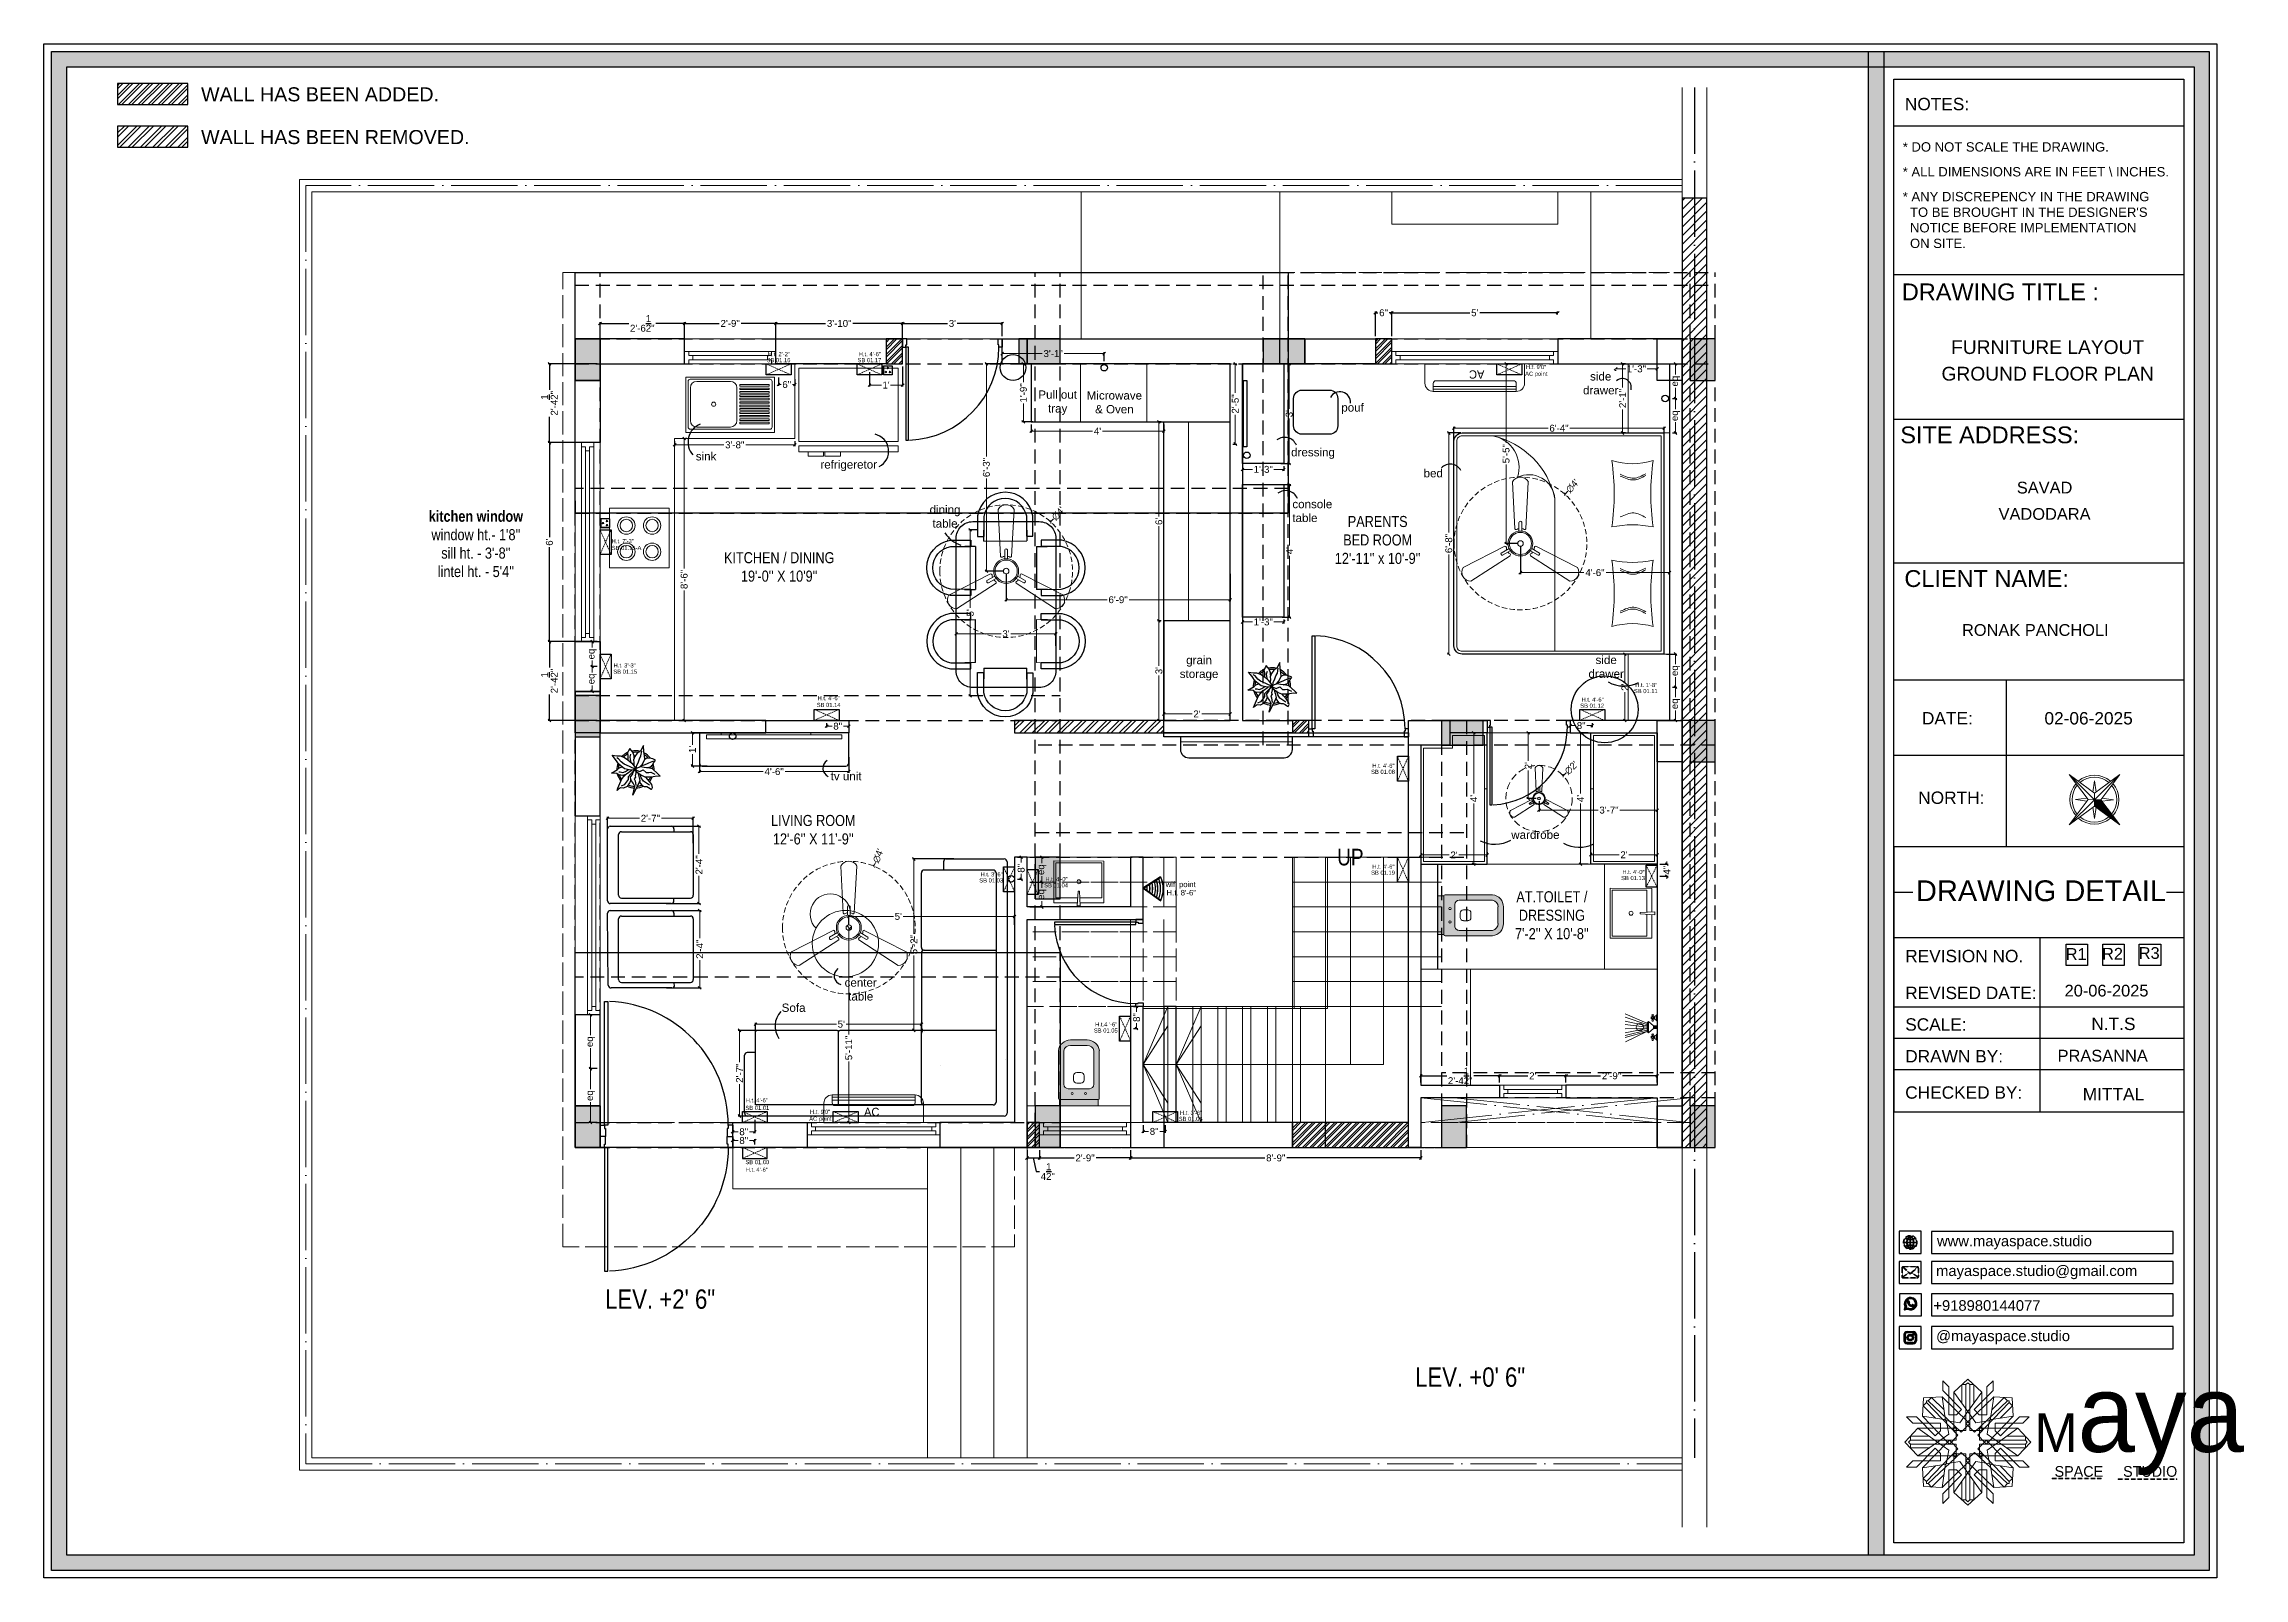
# Model space of a CAD drawing. Header units: millimetres. Extents: x 56222 to 3066687, y -650199 to -121287.
# Drawn here: x 135166 to 135962, y -184851 to -184296 of the extents above; entities that cross this region are included whole.
import ezdxf
from ezdxf.enums import TextEntityAlignment as Align

# ---------------------------------------------------------------- set-up
doc = ezdxf.new("R2010")
doc.units = ezdxf.units.MM
doc.header["$MEASUREMENT"] = 0
doc.header["$PDMODE"] = 35
for name, pattern in [('ACAD_ISO02W100', [15, 12, -3]), ('ACAD_ISO04W100', [30, 24, -3, 0, -3]), ('DASHED', [0.75, 0.5, -0.25]), ('DASHED2', [0.375, 0.25, -0.125]), ('DASHEDX2', [1.5, 1, -0.5]), ('HIDDEN', [0.375, 0.25, -0.125])]:
    doc.linetypes.add(name, pattern=pattern)
doc.layers.get('Defpoints').update_dxf_attribs({"color": 220})
for name, color, linetype, lineweight in [('$TD_AUDIT_GENERATED_(A0BDF17)', 32, 'Continuous', 30), ('BEAM', 160, 'HIDDEN', 25), ('CENTERLINE ( COLUMN ) ~ DIM', 7, 'Continuous', 9), ('COLUMN', 1, 'Continuous', 30), ('dim05', 1, 'Continuous', 13), ('Dimension', 10, 'DASHEDX2', 20), ('el', 7, 'Continuous', 20), ('ELEC-wires', 1, 'DASHED2', 13), ('Electrical', 84, 'Continuous', 30), ('ELEVATION ( SPIRAL STAIR )', 250, 'Continuous', 9), ('FIRST FLOOR ( TEXT )', 7, 'Continuous', 9), ('FIRST FLOOR_( PLine )_', 251, 'Continuous', 30), ('FUR', 250, 'Continuous', 0), ('FURNITURE', 32, 'Continuous', 9), ('FURNITURE-1', 252, 'Continuous', 13), ('GROUND FLOOR', 7, 'Continuous', 9), ('GROUND FLOOR  ( HATCH )', 251, 'Continuous', 9), ('GROUND FLOOR  ( PLINE )', 251, 'Continuous', 30), ('GROUND FLOOR ( DW_RAIL )', 7, 'Continuous', 9), ('GROUND FLOOR ( STAIR )', 251, 'Continuous', 9), ('hatch-rcc', 251, 'Continuous', 9), ('Labelling', 1, 'Continuous', 25), ('NAME PLATE', 7, 'Continuous', 25), ('REINFORCEMENT', 6, 'Continuous', 25), ('SECOND FLOOR ( DW_RAIL )', 7, 'Continuous', 9), ('Text', 7, 'Continuous', 15), ('title block', 7, 'Continuous', 9), ('UTILITY', 48, 'Continuous', 9), ('wall', 7, 'Continuous', 30), ('X_PLOT', 1, 'Continuous', 9), ('XX~SLAB ( BEAM )~ ( DIM )', 7, 'Continuous', 9), ('XX~STR BEAM', 5, 'ACAD_ISO02W100', 9)]:
    doc.layers.add(name, color=color, linetype=linetype, lineweight=lineweight)
for name, color, linetype in [('AR DOOR', 40, 'Continuous'), ('AR ELE-5', 134, 'Continuous'), ('GROUND FLOOR  ( Text )', 251, 'Continuous'), ('Labels and Texts', 8, 'Continuous'), ('str coll', 6, 'Continuous')]:
    doc.layers.add(name, color=color, linetype=linetype)
doc.styles.add('Arial', font='arial.ttf')
doc.styles.add('century g', font='GOTHIC.TTF')
doc.styles.add("Cn_BT_0'-0", font='swissc.ttf')
doc.styles.add('KATHA', font='swissc.ttf')
doc.styles.get("Standard").update_dxf_attribs({"font": 'arial.ttf', "height": 6})
doc.styles.add('style4', font='ARIALN.TTF')
doc.styles.add('TEXT', font='eurr____.ttf')
doc.dimstyles.new('Archana', dxfattribs={"dimtxt": 2, "dimasz": 0.75, "dimexe": 0.5, "dimexo": 0.5, "dimgap": 0, "dimtad": 0, "dimzin": 0, "dimdsep": 46, "dimlunit": 4, "dimtxsty": 'century g', "dimblk": 'OBLIQUE', "dimcen": 0, "dimdle": 1, "dimclrd": 256, "dimclre": 256, "dimclrt": 256, "dimadec": 0, "dimazin": 0, "dimtfac": 1, "dimtofl": 0, "dimtmove": 1, "dimatfit": 3, "dimfxl": 1, "dimfxlon": 1, "dimtolj": 1, "dimtzin": 0, "dimlwd": -1, "dimlwe": -1, "dimarcsym": 0})
doc.dimstyles.new('ISO-25', dxfattribs={"dimtxt": 2.5, "dimasz": 1, "dimexe": 0.5, "dimexo": 1, "dimtad": 0, "dimdec": 1, "dimlunit": 4, "dimtxsty": 'Standard', "dimblk": 'OBLIQUE', "dimcen": 2.5, "dimclrd": 1, "dimclre": 1, "dimclrt": 5, "dimadec": 0, "dimazin": 0, "dimtfac": 1, "dimtdec": 1, "dimtmove": 0, "dimatfit": 3, "dimfxl": 1, "dimlwd": -1, "dimarcsym": 0})
pattern_1 = [(45, (-12749.2664, -7308.46), (-1.325825215, 1.325825215), []), (45, (-12748.3825, -7308.46), (-1.325825215, 1.325825215), [])]

msp = doc.modelspace()

# ---------------------------------------------------------------- texts
at = {"layer": 'Electrical', "color": 5, "transparency": 33554687}
for s, height, p in [('SB 01.16', 1.5, (135427.697, -184411.415)), ('SB 01.17', 1.5, (135460.586, -184411.415)), ('AC point', 1.5, (135702.157, -184416.337)), ('SB 01.15-A', 1.5, (135371.667, -184479.349)), ('SB 01.15', 1.5, (135372.235, -184524.126)), ('SB 01.11', 1.5, (135741.511, -184531.133)), ('SB 01.14', 1.5, (135445.816, -184536.15)), ('SB 01.12', 1.5, (135722.094, -184536.427)), ('SB 01.08', 1.5, (135646.418, -184560.359)), ('SB 01.19', 1.5, (135646.418, -184596.851)), ('SB 01.03 ', 1.5, (135504.645, -184599.641)), ('SB 01.04 ', 1.5, (135528.124, -184601.388)), ('wifi point', 2, (135572.092, -184601.329, 0.029)), ('SB 01.13', 1.5, (135736.887, -184598.789)), ('SB 01.05 ', 1.5, (135546.119, -184653.939)), ('SB 01.01 ', 1.5, (135420.024, -184681.94)), ('AC point', 1.5, (135443.112, -184685.842)), ('SB 01.06 ', 1.5, (135576.812, -184685.931)), ('SB 01.00 ', 1.5, (135420.024, -184701.566))]:
    msp.add_text(s, height=height, dxfattribs=at).set_placement(p)
at = {"layer": 'Electrical', "color": 240, "true_color": 0xed1f24, "transparency": 33554687}
for s, height, p in [('H.t. 2\'-2"', 1.5, (135428.148, -184409.218)), ('H.t. 4\'-6"', 1.5, (135461.038, -184409.218)), ('H.t. 9\'0"', 1.5, (135702.439, -184413.867)), ("H.t. 7'-3''", 1.5, (135371.632, -184476.892)), ('H.t. 3\'-3"', 1.5, (135372.335, -184521.845)), ('H.t. 4\'-6"', 1.5, (135446.128, -184533.687)), ('H.t. 1\'-8"', 1.5, (135741.962, -184528.935)), ('H.t. 4\'-6"', 1.5, (135722.545, -184534.23)), ('H.t. 4\'-6"', 1.5, (135646.869, -184558.162)), ('H.t. 4\'-6"', 1.5, (135646.869, -184594.653)), ('H.t. 4\'-0"', 1.5, (135737.338, -184596.591)), ('H.t. 3\'-6"', 1.5, (135505.096, -184597.444)), ('H.t. 4\'-0"', 1.5, (135528.575, -184599.19)), ("H.t. 8'-6''", 2, (135572.396, -184604.331, 0.029)), ('H.t.4 \'-6"', 1.5, (135546.57, -184651.741)), ("H.t. 4'-6''", 1.5, (135420.128, -184679.187)), ('H.t. 9\'0"', 1.5, (135443.393, -184683.372)), ('H.t. 3\'-6"', 1.5, (135577.263, -184683.733)), ("H.t. 4'-6''", 1.5, (135420.128, -184704.297))]:
    msp.add_text(s, height=height, dxfattribs=at).set_placement(p)
at = {"layer": 'FIRST FLOOR ( TEXT )', "char_height": 4, "attachment_point": 5, "style": 'KATHA'}
for s, insert in [("{\\fSwis721 Cn BT|b1|i0|c0|p34;kitchen window }\\Pwindow ht.- 1'8''\\Psill ht. - 3'-8'' \\Plintel ht. - 5'4''", (135322.514, -184477.161)), ("PARENTS \\PBED ROOM\\P12'-11'' x 10'-9''", (135648.799, -184475.734)), ("KITCHEN / DINING\\P19'-0'' X 10'9''", (135432.262, -184485.495)), ("LIVING ROOM\\P12'-6'' X 11'-9''", (135444.59, -184580.573)), ("AT.TOILET /\\PDRESSING\\P7'-2'' X 10'-8''", (135711.828, -184611.519))]:
    msp.add_mtext(s, dxfattribs=dict(at, insert=insert))
at = {"layer": 'GROUND FLOOR  ( Text )', "insert": (135638.921, -184590.503), "char_height": 6, "attachment_point": 5, "style": "Cn_BT_0'-0"}
msp.add_mtext('UP', dxfattribs=at)
at = {"layer": 'GROUND FLOOR  ( Text )', "color": 1, "char_height": 7, "attachment_point": 5, "style": "Cn_BT_0'-0"}
for s, insert in [('LEV. +2\' 6"', (135389.164, -184750.434)), ('LEV. +0\' 6"', (135682.252, -184778.642))]:
    msp.add_mtext(s, dxfattribs=dict(at, insert=insert))
at = {"layer": 'Labelling', "char_height": 5.08783, "width": 118.92558, "attachment_point": 5, "style": 'style4'}
for s, insert in [('\\A1;\\pxql;{\\fArial|b0|i0|c0|p34;WALL HAS BEEN ADDED.}', (135282.531, -184314.515, 0.026)), ('\\A1;\\pxql;{\\fArial|b0|i0|c0|p34;WALL HAS BEEN REMOVED.}', (135282.531, -184329.984, 0.026))]:
    msp.add_mtext(s, dxfattribs=dict(at, insert=insert))
at = {"layer": 'Labelling', "color": 1, "char_height": 3, "attachment_point": 5, "style": 'style4'}
for s, insert, width in [('\\A1;{\\fArial|b0|i0|c0|p34;side \\Pdrawer}', (135729.496, -184419.053, -0.001), 33.45427), ('\\A1;{\\fArial|b0|i0|c0|p34;Pull out tray}', (135533.008, -184426.068, -0.004), 14.80925), ('\\A1;{\\fArial|b0|i0|c0|p34;Microwave & Oven}', (135553.528, -184425.931, -0.002), 14.80925), ('\\A1;{\\fArial|b0|i0|c0|p34;pouf }', (135639.711, -184428.225, -0.07), 33.45427), ('\\A1;{\\fArial|b0|i0|c0|p34;sink}', (135405.798, -184445.462, -0.001), 33.45427), ('\\A1;\\pxql;{\\fArial|b0|i0|c0|p34;dressing}', (135634.214, -184444.42, -0.07), 33.45427), ('\\A1;\\pxql;{\\fArial|b0|i0|c0|p34;refrigeretor }', (135463.884, -184448.854, 0.008), 33.45427), ('\\A1;\\pxql;{\\fArial|b0|i0|c0|p34;bed}', (135682.142, -184451.571, -0.07), 33.45427), ('\\A1;{\\fArial|b0|i0|c0|p34;dining \\Ptable}', (135492.257, -184467.265, -0.001), 33.45427), ('\\A1;\\pxql;{\\fArial|b0|i0|c0|p34;console \\Ptable}', (135634.652, -184465.258, -0.07), 33.45427), ('\\A1;\\pxqc;{\\fArial|b0|i0|c0|p34;grain storage }', (135584.175, -184522.111, 0.016), 19.65929), ('\\A1;{\\fArial|b0|i0|c0|p34;side \\Pdrawer}', (135731.472, -184521.633, -0.001), 33.45427), ('\\A1;{\\fArial|b0|i0|c0|p34;tv unit}', (135456.453, -184561.187, -0.001), 33.45427), ('\\A1;{\\fArial|b0|i0|c0|p34;wardrobe}', (135705.861, -184582.392, -0.001), 33.45427), ('\\A1;{\\fArial|b0|i0|c0|p34;center \\Ptable}', (135461.733, -184638.373), 33.45427), ('\\A1;{\\fArial|b0|i0|c0|p34;Sofa }', (135437.459, -184644.973, -0.001), 33.45427)]:
    msp.add_mtext(s, dxfattribs=dict(at, insert=insert, width=width))
at = {"layer": 'NAME PLATE', "style": 'Arial'}
for s, height, p in [('FURNITURE LAYOUT', 4.97292, (135891.203, -184408.434, 0.126)), ('GROUND FLOOR PLAN', 4.97292, (135891.203, -184418.049, 0.126)), (' SAVAD ', 4.2457, (135890.101, -184458.897, 0.126)), ('VADODARA', 4.2457, (135890.101, -184468.428, 0.126)), ('RONAK PANCHOLI    ', 4.24568, (135890.039, -184510.41, 0.126)), ('20-06-2025', 4.2457, (135912.51, -184640.892, 0.126)), ('PRASANNA', 4.2457, (135911.124, -184664.431, 0.126))]:
    msp.add_text(s, height=height, dxfattribs=at).set_placement(p, align=Align.CENTER)
at = {"layer": 'NAME PLATE', "color": 1, "insert": (135901.524, -184623.397, 0.126), "char_height": 4.2457, "width": 5.84159, "attachment_point": 2, "style": 'Arial'}
msp.add_mtext('R1', dxfattribs=at)
at = {"layer": 'NAME PLATE', "char_height": 4.2457, "width": 5.84159, "attachment_point": 2, "style": 'Arial'}
for s, insert in [('R2', (135914.672, -184623.304, 0.126)), ('R3', (135927.946, -184623.045, 0.126))]:
    msp.add_mtext(s, dxfattribs=dict(at, insert=insert))

# ---------------------------------------------------------------- blocks, each defined once
blk = doc.blocks.new('FSFSF')
at = {"color": 42, "lineweight": 5, "true_color": 0xe0ac11}
for p, q in [((28600.03, 143.51), (28600.03, 140.16)), ((28602.15, 141.41), (28600.03, 143.51)), ((28603.86, 139.69), (28608.58, 144.08)), ((28607.9, 142.22), (28608.58, 142.85)), ((28613.31, 139.69), (28608.58, 144.08)), ((28609.27, 142.22), (28608.59, 142.85)), ((28615.02, 141.41), (28617.14, 143.51)), ((28617.14, 143.51), (28617.14, 140.16)), ((28593.19, 131.45), (28593.54, 137.71)), ((28593.39, 135), (28594.56, 136.12)), ((28593.39, 135), (28597.6, 130.78)), ((28599.8, 138.06), (28593.54, 137.71)), ((28595.12, 136.69), (28594.53, 136.69)), ((28594.56, 136.12), (28594.56, 136.71)), ((28605.17, 124.98), (28594.56, 136.12)), ((28596.24, 137.86), (28595.12, 136.69)), ((28606.27, 126.08), (28595.12, 136.69)), ((28596.24, 137.86), (28600.47, 133.65)), ((28601.03, 130), (28599.8, 138.06)), ((28599.8, 138.05), (28608.58, 129.56)), ((28606.47, 133.76), (28600.03, 140.16)), ((28602.15, 141.41), (28602.15, 131.95)), ((28603.86, 126.58), (28603.86, 139.69)), ((28603.86, 139.69), (28608.58, 133.02)), ((28607.9, 142.22), (28606.58, 142.22)), ((28606.58, 142.22), (28606.58, 135.84)), ((28607.9, 142.22), (28607.9, 126.58)), ((28613.31, 139.69), (28608.59, 133.02)), ((28617.37, 138.05), (28608.59, 129.56)), ((28609.27, 142.22), (28609.27, 126.58)), ((28609.27, 142.22), (28610.59, 142.22)), ((28610.59, 142.22), (28610.59, 135.84)), ((28610.7, 133.76), (28617.14, 140.16)), ((28610.9, 126.08), (28622.05, 136.69)), ((28612.02, 124.98), (28622.62, 136.12)), ((28613.31, 126.58), (28613.31, 139.69)), ((28615.02, 141.41), (28615.02, 131.95)), ((28616.14, 130), (28617.37, 138.06)), ((28620.93, 137.86), (28616.7, 133.65)), ((28617.37, 138.06), (28623.63, 137.71)), ((28623.8, 135), (28619.59, 130.78)), ((28620.93, 137.86), (28622.05, 136.69)), ((28622.05, 136.69), (28622.64, 136.69)), ((28622.62, 136.12), (28622.62, 136.71)), ((28623.8, 135), (28622.62, 136.12)), ((28624, 131.45), (28623.65, 137.71)), ((28591.56, 127.39), (28587.17, 122.66)), ((28587.73, 131.22), (28591.08, 131.22)), ((28589.84, 129.1), (28587.73, 131.22)), ((28589.84, 129.1), (28599.29, 129.1)), ((28597.49, 124.78), (28591.08, 131.22)), ((28604.66, 127.39), (28591.56, 127.39)), ((28591.56, 127.39), (28598.23, 122.67)), ((28593.19, 131.45), (28601.69, 122.67)), ((28601.25, 130.22), (28593.19, 131.45)), ((28599.29, 126.5), (28599.29, 129.1)), ((28605.86, 129.18), (28601.03, 130)), ((28602.07, 125.39), (28601.25, 130.22)), ((28604.75, 131.95), (28602.15, 131.95)), ((28603.68, 126.54), (28603.68, 127.39)), ((28604.71, 127.57), (28603.86, 127.57)), ((28604.66, 123.35), (28604.66, 127.39)), ((28604.7, 126.58), (28604.71, 127.57)), ((28606.47, 133.76), (28604.75, 131.95)), ((28605.86, 129.18), (28608.58, 133.02)), ((28606.27, 126.08), (28608.58, 128.27)), ((28607.9, 128.92), (28608.58, 129.56)), ((28607.9, 128.92), (28608.58, 128.27)), ((28611.31, 129.18), (28608.59, 133.02)), ((28609.27, 128.92), (28608.59, 129.56)), ((28609.27, 128.92), (28608.59, 128.27)), ((28610.9, 126.08), (28608.59, 128.27)), ((28610.7, 133.76), (28612.42, 131.95)), ((28611.31, 129.18), (28616.14, 130)), ((28612.42, 131.95), (28615.02, 131.95)), ((28612.46, 126.58), (28612.46, 127.57)), ((28612.46, 127.57), (28613.31, 127.57)), ((28612.52, 123.35), (28612.52, 127.39)), ((28612.52, 127.39), (28625.63, 127.39)), ((28613.51, 126.54), (28613.51, 127.39)), ((28615.12, 125.39), (28615.94, 130.22)), ((28623.99, 131.45), (28615.5, 122.67)), ((28615.94, 130.22), (28624, 131.45)), ((28627.34, 129.1), (28617.89, 129.1)), ((28617.89, 126.5), (28617.89, 129.1)), ((28625.63, 127.39), (28618.96, 122.67)), ((28619.7, 124.78), (28626.1, 131.22)), ((28625.63, 127.39), (28630.02, 122.66)), ((28629.45, 131.22), (28626.1, 131.22)), ((28627.34, 129.1), (28629.45, 131.22)), ((28591.56, 117.94), (28587.17, 122.66)), ((28589.03, 123.35), (28588.4, 122.67)), ((28589.03, 121.98), (28588.4, 122.65)), ((28589.03, 123.35), (28589.03, 124.67)), ((28589.03, 124.67), (28595.4, 124.67)), ((28589.03, 123.35), (28604.66, 123.35)), ((28589.03, 121.98), (28604.66, 121.98)), ((28589.03, 121.98), (28589.03, 120.66)), ((28589.03, 120.66), (28595.4, 120.66)), ((28597.49, 120.54), (28591.08, 114.11)), ((28591.56, 117.94), (28598.23, 122.65)), ((28593.19, 113.88), (28601.69, 122.65)), ((28605.17, 120.35), (28594.56, 109.2)), ((28597.49, 124.78), (28599.29, 126.5)), ((28597.49, 120.54), (28599.29, 118.83)), ((28602.07, 125.39), (28598.23, 122.67)), ((28602.07, 119.94), (28598.23, 122.65)), ((28602.07, 119.94), (28601.25, 115.1)), ((28602.33, 123.35), (28601.69, 122.67)), ((28602.33, 121.98), (28601.69, 122.65)), ((28602.33, 123.35), (28602.97, 122.67)), ((28602.33, 121.98), (28602.97, 122.65)), ((28605.17, 124.98), (28602.97, 122.67)), ((28605.17, 120.35), (28602.97, 122.65)), ((28604.66, 126.54), (28603.68, 126.54)), ((28607.9, 126.58), (28603.86, 126.58)), ((28604.66, 121.98), (28604.66, 117.94)), ((28609.27, 126.58), (28613.31, 126.58)), ((28612.02, 124.98), (28614.21, 122.67)), ((28612.02, 120.35), (28614.21, 122.65)), ((28612.02, 120.35), (28622.62, 109.2)), ((28612.52, 126.54), (28613.51, 126.54)), ((28628.16, 123.35), (28612.52, 123.35)), ((28612.52, 121.98), (28612.52, 117.94)), ((28628.16, 121.98), (28612.52, 121.98)), ((28614.85, 123.35), (28614.21, 122.67)), ((28614.85, 121.98), (28614.21, 122.65)), ((28614.85, 123.35), (28615.5, 122.67)), ((28614.85, 121.98), (28615.5, 122.65)), ((28615.12, 125.39), (28618.96, 122.67)), ((28615.12, 119.94), (28618.96, 122.65)), ((28615.12, 119.94), (28615.94, 115.1)), ((28623.99, 113.88), (28615.5, 122.65)), ((28619.7, 124.78), (28617.89, 126.5)), ((28619.7, 120.54), (28617.89, 118.83)), ((28625.63, 117.94), (28618.96, 122.65)), ((28619.7, 120.54), (28626.1, 114.11)), ((28628.16, 124.67), (28621.78, 124.67)), ((28628.16, 120.66), (28621.78, 120.66)), ((28625.63, 117.94), (28630.02, 122.66)), ((28628.16, 123.35), (28628.16, 124.67)), ((28628.16, 123.35), (28628.78, 122.67)), ((28628.16, 121.98), (28628.78, 122.65)), ((28628.16, 121.98), (28628.16, 120.66)), ((28589.84, 116.23), (28587.73, 114.11)), ((28587.73, 114.11), (28591.08, 114.11)), ((28589.84, 116.23), (28599.29, 116.23)), ((28604.66, 117.94), (28591.56, 117.94)), ((28601.25, 115.1), (28593.19, 113.87)), ((28593.19, 113.87), (28593.54, 107.62)), ((28593.39, 110.32), (28597.6, 114.55)), ((28606.27, 119.15), (28595.12, 108.54)), ((28599.29, 118.83), (28599.29, 116.23)), ((28599.8, 107.17), (28608.58, 115.67)), ((28601.03, 115.23), (28599.8, 107.17)), ((28605.86, 116.05), (28601.03, 115.23)), ((28602.15, 103.82), (28602.15, 113.27)), ((28604.75, 113.27), (28602.15, 113.27)), ((28604.66, 118.78), (28603.68, 118.78)), ((28603.68, 118.78), (28603.68, 117.94)), ((28607.9, 118.65), (28603.86, 118.65)), ((28603.86, 118.65), (28603.86, 105.54)), ((28604.71, 117.66), (28603.86, 117.66)), ((28604.7, 118.65), (28604.71, 117.66)), ((28606.47, 111.47), (28604.75, 113.27)), ((28605.86, 116.05), (28608.58, 112.21)), ((28606.27, 119.15), (28608.58, 116.96)), ((28607.9, 103.01), (28607.9, 118.65)), ((28607.9, 116.31), (28608.58, 116.96)), ((28607.9, 116.31), (28608.58, 115.67)), ((28610.9, 119.15), (28608.59, 116.96)), ((28609.27, 116.31), (28608.59, 116.96)), ((28609.27, 116.31), (28608.59, 115.67)), ((28611.31, 116.05), (28608.59, 112.21)), ((28617.37, 107.17), (28608.59, 115.67)), ((28609.27, 118.65), (28613.31, 118.65)), ((28609.27, 103.01), (28609.27, 118.65)), ((28610.7, 111.47), (28612.42, 113.27)), ((28610.9, 119.15), (28622.05, 108.54)), ((28611.31, 116.05), (28616.14, 115.23)), ((28612.42, 113.27), (28615.02, 113.27)), ((28612.46, 118.65), (28612.46, 117.66)), ((28612.46, 117.66), (28613.31, 117.66)), ((28612.52, 118.78), (28613.51, 118.78)), ((28612.52, 117.94), (28625.63, 117.94)), ((28613.31, 118.65), (28613.31, 105.54)), ((28613.51, 118.78), (28613.51, 117.94)), ((28615.02, 103.82), (28615.02, 113.27)), ((28615.94, 115.1), (28624, 113.87)), ((28616.14, 115.23), (28617.37, 107.17)), ((28617.89, 118.83), (28617.89, 116.23)), ((28627.34, 116.23), (28617.89, 116.23)), ((28623.8, 110.32), (28619.59, 114.55)), ((28624, 113.87), (28623.65, 107.62)), ((28629.45, 114.11), (28626.1, 114.11)), ((28627.34, 116.23), (28629.45, 114.11)), ((28593.39, 110.32), (28594.56, 109.2)), ((28599.8, 107.17), (28593.54, 107.52)), ((28595.12, 108.54), (28594.53, 108.54)), ((28594.56, 109.2), (28594.56, 108.61)), ((28596.24, 107.37), (28595.12, 108.54)), ((28596.24, 107.37), (28600.47, 111.58)), ((28606.47, 111.47), (28600.03, 105.07)), ((28600.03, 101.71), (28600.03, 105.07)), ((28603.86, 105.54), (28608.58, 112.21)), ((28603.86, 105.54), (28608.58, 101.15)), ((28606.58, 103.01), (28606.58, 109.38)), ((28613.31, 105.54), (28608.58, 101.15)), ((28613.31, 105.54), (28608.59, 112.21)), ((28610.59, 103.01), (28610.59, 109.38)), ((28610.7, 111.47), (28617.14, 105.07)), ((28620.93, 107.37), (28616.7, 111.58)), ((28617.14, 101.71), (28617.14, 105.07)), ((28617.37, 107.17), (28623.63, 107.52)), ((28620.93, 107.37), (28622.05, 108.54)), ((28622.05, 108.54), (28622.64, 108.54)), ((28623.8, 110.32), (28622.62, 109.2)), ((28622.62, 109.2), (28622.62, 108.61)), ((28602.15, 103.82), (28600.03, 101.71)), ((28607.9, 103.01), (28606.58, 103.01)), ((28607.9, 103.01), (28608.58, 102.38)), ((28609.27, 103.01), (28608.59, 102.38)), ((28609.27, 103.01), (28610.59, 103.01)), ((28615.02, 103.82), (28617.14, 101.71))]:
    blk.add_line(p, q, dxfattribs=at)
blk = doc.blocks.new('hgwg')
at = {"layer": 'Dimension', "true_color": 0xd39e00}
h = blk.add_hatch(color=42, dxfattribs=at)
h.dxf.hatch_style = 1
h.paths.add_polyline_path([(27505.71, 45.05), (27494.27, 45.05), (27494.27, 44.9), (27505.71, 44.9)])
h = blk.add_hatch(color=42, dxfattribs=at)
h.dxf.hatch_style = 1
h.paths.add_polyline_path([(27523.3, 44.9), (27509.68, 44.9), (27509.68, 44.75), (27523.3, 44.75)])
at = {"layer": 'Dimension', "color": 42, "true_color": 0xd39e00}
for p, q in [((27494.27, 45.05), (27505.71, 45.05)), ((27494.27, 44.9), (27494.27, 45.05)), ((27494.27, 44.9), (27505.71, 44.9)), ((27505.71, 45.05), (27505.71, 44.9)), ((27509.68, 44.9), (27523.3, 44.9)), ((27509.68, 44.9), (27509.68, 44.75)), ((27509.68, 44.75), (27523.3, 44.75)), ((27523.3, 44.75), (27523.3, 44.9))]:
    blk.add_line(p, q, dxfattribs=at)
at = {"layer": 'Dimension', "color": 42, "true_color": 0xd39e00, "attachment_point": 1}
for s, width, insert, char_height in [('{\\fCinzel|b0|i0|c0|p2;\\H1.5x;M\\fAmsterdam One|b0|i0|c0|p2;\\H2x;aya}', 85.3277, (27490.17, 69.17), 6), ('{\\fCinzel|b0|i0|c0|p0;SPACE     STUDIO}', 66.129, (27494.83, 47.86), 2.5)]:
    blk.add_mtext_dynamic_manual_height_columns(s, width=width, gutter_width=30, heights=[0], dxfattribs=dict(at, insert=insert, char_height=char_height))
blk = doc.blocks.new('QEGW4TG')
at = {"layer": 'Dimension', "true_color": 0x000000}
h = blk.add_hatch(color=18, dxfattribs=at)
h.dxf.hatch_style = 1
h.paths.add_polyline_path([(2.69, 1.93, 0.170513), (2.95, 1.97, 0.190337), (3.11, 2.18, 0.316231), (3.07, 2.28), (2.79, 2.37, 0.273721), (2.69, 2.34, 0.040749), (2.63, 2.27, -0.441282), (2.53, 2.25, -0.11828), (2.06, 2.64, -0.441282), (2.07, 2.74, 0.040749), (2.13, 2.81, 0.290083), (2.14, 2.92), (2.01, 3.18, 0.316231), (1.91, 3.2, 0.190337), (1.73, 3, 0.170513), (1.72, 2.74, 0.252784)], flags=0)
h.paths.add_polyline_path([(1.19, 1.98), (1.03, 1.3, 0.550912), (1.11, 1.23), (1.75, 1.39, 6.344125)])
h.paths.add_polyline_path([(1.81, 1.7), (1.4, 1.6), (1.5, 2.03, -9.071339)], flags=16)
h.paths.add_polyline_path([(3.11, 2.16, -0.17811), (2.95, 1.97, -0.170513), (2.69, 1.93, -0.252784), (1.72, 2.74, -0.170513), (1.73, 3, -0.17811), (1.89, 3.19, -0.370089), (2.01, 3.18), (2.14, 2.92, -0.307185), (2.13, 2.8, -0.041087), (2.06, 2.73, 0.321676), (2.05, 2.65, 0.126524), (2.55, 2.24, 0.312216), (2.62, 2.26, -0.041087), (2.68, 2.34, -0.290673), (2.79, 2.37), (3.07, 2.28, -0.370089)], flags=0)
h = blk.add_hatch(color=18, dxfattribs=at)
h.dxf.hatch_style = 1
h.paths.add_polyline_path([(2.79, 2.37, 0.273721), (2.69, 2.34, 0.040749), (2.63, 2.27, -0.441282), (2.53, 2.25, -0.11828), (2.06, 2.64, -0.441282), (2.07, 2.74, 0.040749), (2.13, 2.81, 0.290083), (2.14, 2.92), (2.01, 3.18, 0.316231), (1.91, 3.2, 0.190337), (1.73, 3, 0.170513), (1.72, 2.74, 0.252784), (2.69, 1.93, 0.170513), (2.95, 1.97, 0.190337), (3.11, 2.18, 0.316231), (3.07, 2.28)])
for p, q in [((1.19, 1.98), (1.03, 1.3)), ((1.1, 1.23), (1.75, 1.39)), ((1.5, 2.03), (1.4, 1.6)), ((1.4, 1.6), (1.81, 1.7)), ((2.01, 3.18), (2.14, 2.92)), ((3.07, 2.28), (2.8, 2.36))]:
    blk.add_line(p, q)
blk.add_lwpolyline([(0, 0), (4.68, 0), (4.68, 4.68), (0, 4.68)], close=True)
for centre, radius, start, end in [((1.09, 1.29), 0.0598, 164.8483, 282.1458), ((2.39, 2.56), 1.34, 241.4727, 205.6422), ((2.39, 2.56), 1.04, 235.9962, 210.8333), ((2.09, 2.87), 0.39, 159.7007, 198.4072), ((2.96, 3.23), 1.33, 201.4218, 258.1669), ((2.07, 2.87), 0.364, 118.9685, 159.3648), ((1.94, 3.12), 0.0896, 41.8985, 123.1344), ((2.11, 2.68), 0.066, 135.9932, 224.8892), ((1.67, 3.16), 0.586, 312.4617, 321.8728), ((3.12, 3.42), 1.31, 216.5455, 243.5279), ((2.05, 2.87), 0.104, 320.3924, 28.6971), ((2.57, 2.3), 0.066, 234.2482, 323.1441), ((3.11, 1.94), 0.586, 137.2645, 146.6756), ((2.76, 2.27), 0.104, 70.4402, 138.745), ((2.75, 2.31), 0.39, 260.7301, 299.4366), ((2.76, 2.29), 0.364, 299.7725, 340.1688), ((3.03, 2.2), 0.0896, 336.0029, 57.2388)]:
    blk.add_arc(centre, radius, start, end)
blk = doc.blocks.new('ASGERG')
at = {"layer": 'Dimension', "true_color": 0x000000}
h = blk.add_hatch(color=18, dxfattribs=at)
h.dxf.hatch_style = 1
h.paths.add_polyline_path([(0.99, 1.7, 0.353872), (1.69, 1.03), (2.96, 1.03, 0.353872), (3.66, 1.7), (3.66, 2.99, 0.353872), (2.96, 3.67), (1.69, 3.67, 0.353872), (0.99, 2.99)])
h.paths.add_polyline_path([(1.27, 2.97, -0.353872), (1.72, 3.4), (2.94, 3.4, -0.353872), (3.38, 2.97), (3.38, 1.72, -0.353872), (2.94, 1.3), (1.72, 1.3, -0.353872), (1.27, 1.72)], flags=16)
h.paths.add_polyline_path([(3.02, 2.35, -1), (1.64, 2.35, -1)], flags=0)
h.paths.add_polyline_path([(2.74, 2.35, -1), (1.92, 2.35, -1)], flags=0)
h.paths.add_polyline_path([(2.86, 3.02, -1), (3.19, 3.02, -1)], flags=0)
h.paths.add_polyline_path([(1.64, 2.35, 1), (3.02, 2.35, 1)], flags=0)
h = blk.add_hatch(color=18, dxfattribs=at)
h.dxf.hatch_style = 1
h.paths.add_polyline_path([(1.64, 2.35, 1), (3.02, 2.35, 1)])
h.paths.add_polyline_path([(2.74, 2.35, -1), (1.92, 2.35, -1)], flags=16)
h = blk.add_hatch(color=18, dxfattribs=at)
h.dxf.hatch_style = 1
h.paths.add_polyline_path([(3.19, 3.02, 1), (2.86, 3.02, 1)])
for p, q in [((0.99, 2.99), (0.99, 1.7)), ((1.27, 2.97), (1.27, 1.72)), ((1.69, 3.67), (2.96, 3.67)), ((1.69, 1.03), (2.96, 1.03)), ((2.94, 3.4), (1.72, 3.4)), ((2.94, 1.3), (1.72, 1.3)), ((3.38, 2.97), (3.38, 1.72)), ((3.66, 2.99), (3.66, 1.7))]:
    blk.add_line(p, q)
blk.add_lwpolyline([(0, 0), (4.68, 0), (4.68, 4.68), (0, 4.68)], close=True)
for centre, radius in [((2.33, 2.35), 0.694), ((2.33, 2.35), 0.414), ((3.02, 3.02), 0.168)]:
    blk.add_circle(centre, radius)
for centre, radius, start, end in [((1.76, 2.89), 0.778, 94.8631, 172.8127), ((1.76, 1.8), 0.778, 187.1873, 265.1369), ((1.76, 2.91), 0.491, 94.8631, 172.8127), ((1.76, 1.78), 0.491, 187.1873, 265.1369), ((2.9, 2.91), 0.491, 7.1873, 85.1369), ((2.9, 1.78), 0.491, 274.8631, 352.8127), ((2.89, 2.89), 0.778, 7.1873, 85.1369), ((2.89, 1.8), 0.778, 274.8631, 352.8127)]:
    blk.add_arc(centre, radius, start, end)
blk = doc.blocks.new('ETYETE')
at = {"layer": 'Dimension', "true_color": 0x000000}
h = blk.add_hatch(color=18, dxfattribs=at)
h.dxf.hatch_style = 1
h.paths.add_polyline_path([(3.76, 1.14, 0.414214), (4.12, 1.5), (4.12, 3.29, 0.414214), (3.76, 3.65), (0.92, 3.65, 0.414214), (0.56, 3.29), (0.56, 1.5, 0.414214), (0.92, 1.14)])
h.paths.add_polyline_path([(2.61, 2.22), (3.92, 1.34, -0.198912), (3.76, 1.28), (0.92, 1.28, -0.198912), (0.76, 1.34), (2.08, 2.22), (2.34, 1.98)], flags=16)
h.paths.add_polyline_path([(2.34, 2.16), (0.89, 3.51, -0.028783), (0.92, 3.52), (3.76, 3.52, -0.028783), (3.79, 3.51)], flags=16)
h.paths.add_polyline_path([(2.71, 2.32), (3.92, 3.45, -0.202482), (3.99, 3.29), (3.99, 1.5, -0.043076), (3.98, 1.46)], flags=16)
h.paths.add_polyline_path([(1.98, 2.32), (0.7, 1.46, -0.043076), (0.7, 1.5), (0.7, 3.29, -0.202482), (0.76, 3.45)], flags=16)
blk.add_lwpolyline([(0, 0), (4.68, 0), (4.68, 4.68), (0, 4.68)], close=True)
at = {"layer": 'Dimension', "color": 18, "true_color": 0x000000}
for p, q in [((0.56, 3.29), (0.56, 1.5)), ((0.7, 3.29), (0.7, 1.5)), ((0.7, 1.46), (1.98, 2.32)), ((0.76, 3.45), (1.98, 2.32)), ((0.76, 1.34), (2.08, 2.22)), ((0.89, 3.51), (2.34, 2.16)), ((0.92, 3.65), (3.76, 3.65)), ((0.92, 3.52), (3.76, 3.52)), ((0.92, 1.28), (3.76, 1.28)), ((0.92, 1.14), (3.76, 1.14)), ((2.08, 2.22), (2.34, 1.98)), ((2.34, 2.16), (3.79, 3.51)), ((2.34, 1.98), (2.61, 2.22)), ((3.92, 1.34), (2.61, 2.22)), ((2.71, 2.32), (3.92, 3.45)), ((3.98, 1.46), (2.71, 2.32)), ((3.99, 3.29), (3.99, 1.5)), ((4.12, 3.29), (4.12, 1.5))]:
    blk.add_line(p, q, dxfattribs=at)
for centre, radius, start, end in [((0.92, 3.29), 0.358, 90, 180), ((0.92, 1.5), 0.358, 180, 270), ((0.92, 3.29), 0.224, 134.2136, 180), ((0.92, 1.5), 0.224, 180, 189.8662), ((0.92, 1.5), 0.224, 225, 270), ((0.92, 3.29), 0.224, 90, 96.5948), ((3.76, 3.29), 0.358, 0, 90), ((3.76, 3.29), 0.224, 83.4052, 90), ((3.76, 1.5), 0.358, 270, 0), ((3.76, 1.5), 0.224, 270, 315), ((3.76, 3.29), 0.224, 0, 45.7864), ((3.76, 1.5), 0.224, 350.1338, 0)]:
    blk.add_arc(centre, radius, start, end, dxfattribs=at)
blk = doc.blocks.new('DTGWEGEARG')
at = {"layer": 'Dimension', "true_color": 0x000000}
h = blk.add_hatch(color=18, dxfattribs=at)
h.dxf.hatch_style = 1
h.paths.add_polyline_path([(3.83, 2.34, 1), (0.85, 2.34, 1)])
h.paths.add_polyline_path([(2.51, 1.01, 0.105795), (2.96, 1.58, -0.055205), (3.3, 1.41, -0.169822)], flags=16)
h.paths.add_polyline_path([(2.41, 1.12), (2.41, 1.69, -0.058279), (2.81, 1.63, -0.103353)], flags=16)
h.paths.add_polyline_path([(2.26, 1.13, -0.101741), (1.87, 1.63, -0.057171), (2.26, 1.69)], flags=16)
h.paths.add_polyline_path([(2.17, 1.01, -0.169822), (1.38, 1.41, -0.055205), (1.72, 1.58, 0.105795)], flags=16)
h.paths.add_polyline_path([(3.02, 1.72, 0.081336), (3.13, 2.27), (3.68, 2.27, -0.152069), (3.4, 1.52, 0.05687)], flags=16)
h.paths.add_polyline_path([(2.87, 1.77, 0.061945), (2.41, 1.84), (2.41, 2.27), (2.98, 2.27, -0.081344)], flags=16)
h.paths.add_polyline_path([(2.26, 1.84, 0.060923), (1.8, 1.77, -0.081344), (1.7, 2.27), (2.26, 2.27)], flags=16)
h.paths.add_polyline_path([(1.66, 1.72, 0.05687), (1.28, 1.52, -0.152069), (1, 2.27), (1.55, 2.27, 0.081336)], flags=16)
h.paths.add_polyline_path([(2.41, 2.42), (2.41, 2.83, 0.061945), (2.87, 2.91, -0.080009), (2.98, 2.42)], flags=16)
h.paths.add_polyline_path([(3.13, 2.42, 0.080116), (3.02, 2.96, 0.05687), (3.4, 3.16, 0.028258), (3.3, 3.27, -0.055205), (2.96, 3.1, 0.105795), (2.51, 3.67, -0.36029), (3.68, 2.42)], flags=16)
h.paths.add_polyline_path([(2.26, 2.42), (1.7, 2.42, -0.080009), (1.8, 2.91, 0.060923), (2.26, 2.84)], flags=16)
h.paths.add_polyline_path([(1.55, 2.42), (1, 2.42, -0.150466), (1.28, 3.16, 0.05687), (1.66, 2.96, 0.080116)], flags=16)
h.paths.add_polyline_path([(2.41, 2.98), (2.41, 3.56, -0.103353), (2.81, 3.05, -0.058279)], flags=16)
h.paths.add_polyline_path([(2.26, 2.99, -0.057171), (1.87, 3.05, -0.101741), (2.26, 3.55)], flags=16)
h.paths.add_polyline_path([(1.72, 3.1, -0.055205), (1.38, 3.27, -0.169822), (2.17, 3.67, 0.105795)], flags=16)
blk.add_lwpolyline([(0, 0), (4.68, 0), (4.68, 4.68), (0, 4.68)], close=True)
at = {"layer": 'Dimension', "color": 18, "true_color": 0x000000}
for p, q in [((1, 2.42), (1.55, 2.42)), ((1, 2.27), (1.55, 2.27)), ((1.7, 2.42), (2.26, 2.42)), ((1.7, 2.27), (2.26, 2.27)), ((2.26, 3.55), (2.26, 2.99)), ((2.26, 2.84), (2.26, 2.42)), ((2.26, 2.27), (2.26, 1.84)), ((2.26, 1.69), (2.26, 1.13)), ((2.41, 3.56), (2.41, 2.98)), ((2.41, 2.83), (2.41, 2.42)), ((2.41, 2.42), (2.98, 2.42)), ((2.41, 2.27), (2.98, 2.27)), ((2.41, 2.27), (2.41, 1.84)), ((2.41, 1.69), (2.41, 1.12)), ((3.13, 2.42), (3.68, 2.42)), ((3.13, 2.27), (3.68, 2.27))]:
    blk.add_line(p, q, dxfattribs=at)
blk.add_circle((2.34, 2.34), 1.49, dxfattribs=at)
for centre, radius, start, end in [((2.34, 2.34), 1.34, 142.3819, 176.6093), ((2.34, 2.34), 1.34, 183.0315, 217.6181), ((2.34, 4.74), 1.9, 236.1399, 249.1595), ((2.34, -0.06), 1.9, 110.8405, 123.8601), ((2.34, 2.34), 1.34, 97.3549, 135.9073), ((2.34, 4.74), 1.75, 236.7417, 249.3811), ((2.34, -0.06), 1.75, 110.6189, 123.2583), ((2.34, 2.34), 1.34, 224.0927, 262.6451), ((3.28, 2.34), 1.73, 159.0567, 177.3789), ((3.28, 2.34), 1.73, 182.3435, 200.9433), ((3.28, 2.34), 1.58, 158.8325, 177.1302), ((3.28, 2.34), 1.58, 182.5658, 201.1675), ((3.28, 2.34), 1.73, 129.9301, 154.0867), ((3.28, 2.34), 1.73, 205.9133, 230.0699), ((2.34, 4.74), 1.9, 253.6799, 267.6253), ((2.34, -0.06), 1.9, 92.3747, 106.3201), ((3.28, 2.34), 1.58, 130.1073, 153.3446), ((2.34, 4.74), 1.75, 254.3336, 267.422), ((2.34, -0.06), 1.75, 92.578, 105.6664), ((3.28, 2.34), 1.58, 206.6554, 229.8927), ((1.4, 2.34), 1.58, 26.6554, 50.2584), ((2.34, 4.74), 1.75, 272.3248, 285.6664), ((2.34, 4.74), 1.9, 272.1415, 286.3201), ((2.34, -0.06), 1.9, 73.6799, 87.8585), ((2.34, -0.06), 1.75, 74.3336, 87.6752), ((1.4, 2.34), 1.58, 309.7416, 333.3446), ((2.34, 2.34), 1.34, 3.3907, 82.6451), ((1.4, 2.34), 1.73, 25.9133, 50.0699), ((1.4, 2.34), 1.73, 309.9301, 334.0867), ((2.34, 2.34), 1.34, 277.3549, 315.9073), ((1.4, 2.34), 1.58, 2.8698, 21.1675), ((1.4, 2.34), 1.58, 338.8325, 357.4342), ((2.34, 4.74), 1.75, 290.6189, 303.2583), ((2.34, -0.06), 1.75, 56.7417, 69.3811), ((2.34, 4.74), 1.9, 290.8405, 303.8601), ((1.4, 2.34), 1.73, 2.6211, 20.9433), ((1.4, 2.34), 1.73, 339.0567, 357.6565), ((2.34, -0.06), 1.9, 56.1399, 69.1595), ((2.34, 2.34), 1.34, 322.3819, 356.9685)]:
    blk.add_arc(centre, radius, start, end, dxfattribs=at)
blk = doc.blocks.new('4t')
at = {"transparency": 33554607}
h = blk.add_hatch(color=1, dxfattribs=at)
h.dxf.hatch_style = 1
h.paths.add_polyline_path([(45531.3, -35822.3), (45529.2, -35821.8), (45528.1, -35837)])
h = blk.add_hatch(color=1, dxfattribs=at)
h.dxf.hatch_style = 1
h.paths.add_polyline_path([(45533.4, -35822.8), (45531.3, -35822.3), (45528.1, -35837)])
h = blk.add_hatch(color=1, dxfattribs=at)
h.dxf.hatch_style = 1
h.paths.add_polyline_path([(45531.8, -35820.2), (45529.2, -35821.8), (45531.3, -35822.3)])
h = blk.add_hatch(color=1, dxfattribs=at)
h.dxf.hatch_style = 1
h.paths.add_polyline_path([(45531.8, -35820.2), (45531.3, -35822.3), (45533.4, -35822.8)])
at = {"layer": 'title block', "color": 7, "lineweight": 9}
for p, q in [((45535.5, -35803.4), (45530.2, -35817.6)), ((45535.5, -35803.4), (45531.8, -35820.2)), ((45534.4, -35818.5), (45535.5, -35803.4)), ((45530.5, -35816.7), (45526.9, -35812.5)), ((45526.9, -35812.5), (45529.2, -35817.5)), ((45539.5, -35815.3), (45534.4, -35817.6)), ((45535.3, -35818.9), (45539.5, -35815.3)), ((45530.2, -35817.6), (45515, -35816.5)), ((45515, -35816.5), (45529.2, -35821.8)), ((45515, -35816.5), (45531.8, -35820.2)), ((45528.3, -35821.5), (45524.1, -35825.1)), ((45524.1, -35825.1), (45529.2, -35822.8)), ((45531.8, -35820.2), (45528.1, -35837)), ((45529.2, -35821.8), (45528.1, -35837)), ((45528.1, -35837), (45533.4, -35822.8)), ((45531.8, -35820.2), (45529.2, -35821.8)), ((45531.8, -35820.2), (45530.2, -35817.6)), ((45534.4, -35818.5), (45531.8, -35820.2)), ((45533.4, -35822.8), (45531.8, -35820.2)), ((45531.8, -35820.2), (45548.6, -35823.9)), ((45533.1, -35823.7), (45536.7, -35827.9)), ((45533.4, -35822.8), (45548.6, -35823.9)), ((45548.6, -35823.9), (45534.4, -35818.5)), ((45536.7, -35827.9), (45534.4, -35822.8))]:
    blk.add_line(p, q, dxfattribs=at)
for radius, start, end in [(11.8, 81.36, 163.7665), (10.8, 82.4286, 162.6979), (10.8, 352.4286, 72.6979), (11.8, 351.36, 73.7665), (11.8, 171.36, 253.7665), (10.8, 172.4286, 252.6979), (11.8, 261.36, 343.7665), (10.8, 262.4286, 342.6979)]:
    blk.add_arc((45531.8, -35820.2), radius, start, end, dxfattribs=at)
blk = doc.blocks.new('LAYOUT FILE')
at = {"layer": 'NAME PLATE', "true_color": 0xd39e00}
h = blk.add_hatch(color=42, dxfattribs=at)
h.paths.add_polyline_path([(3346889.83, -513806.18), (3346889.83, -514260.7), (3347535.56, -514260.7), (3347535.56, -513806.18)])
h.paths.add_polyline_path([(3346894.36, -513810.71), (3347531.03, -513810.71), (3347531.03, -514256.17), (3346894.36, -514256.17)], flags=16)
blk.add_hatch(color=42, dxfattribs=at).paths.add_polyline_path([(3347433.6, -514256.17), (3347438.13, -514256.17), (3347438.13, -513806.18), (3347433.6, -513806.18)])
at = {"layer": 'NAME PLATE', "color": 42, "true_color": 0xd39e00}
for p, q in [((3347527.96, -513828.55), (3347441.2, -513828.55)), ((3347527.96, -513872.99), (3347441.2, -513872.99)), ((3347527.96, -513916.26), (3347441.2, -513916.26)), ((3347527.96, -513959.27), (3347441.2, -513959.27)), ((3347527.96, -513994.31), (3347441.2, -513994.31)), ((3347474.77, -513994.31), (3347474.77, -514044.12)), ((3347527.96, -514016.86), (3347441.2, -514016.86)), ((3347527.96, -514044.12), (3347441.2, -514044.12)), ((3347441.2, -514044.12), (3347441.2, -514123.43)), ((3347527.96, -514044.12), (3347527.96, -514123.43)), ((3347441.2, -514057.72), (3347446.81, -514057.72)), ((3347522.72, -514057.72), (3347527.96, -514057.72)), ((3347441.2, -514071.32), (3347527.96, -514071.32)), ((3347484.98, -514123.43), (3347484.98, -514071.32)), ((3347527.96, -514092.16), (3347441.2, -514092.16)), ((3347527.96, -514101.55), (3347441.2, -514101.55)), ((3347527.96, -514110.94), (3347441.2, -514110.94)), ((3347441.2, -514123.43), (3347527.96, -514123.43))]:
    blk.add_line(p, q, dxfattribs=at)
for points in [[(3346887.56, -513803.91), (3347537.83, -513803.91), (3347537.83, -514262.96), (3346887.56, -514262.96)], [(3346889.83, -513806.18), (3347535.56, -513806.18), (3347535.56, -514260.7), (3346889.83, -514260.7)], [(3347433.6, -514256.17), (3347433.6, -513806.18), (3347438.13, -513806.18), (3347438.13, -514256.17)], [(3346894.36, -513810.71), (3347531.03, -513810.71), (3347531.03, -514256.17), (3346894.36, -514256.17)], [(3347441.2, -514252.44), (3347441.2, -513814.44), (3347527.96, -513814.44), (3347527.96, -514252.44)], [(3347492.73, -514073.33), (3347499.12, -514073.33), (3347499.12, -514079.72), (3347492.73, -514079.72)], [(3347503.67, -514073.33), (3347510.06, -514073.33), (3347510.06, -514079.72), (3347503.67, -514079.72)], [(3347514.62, -514073.33), (3347521.01, -514073.33), (3347521.01, -514079.72), (3347514.62, -514079.72)]]:
    blk.add_lwpolyline(points, close=True, dxfattribs=at)
at = {"layer": 'NAME PLATE', "color": 18, "true_color": 0x000000}
for points in [[(3347452.43, -514165.84), (3347524.78, -514165.84), (3347524.78, -514159.23), (3347452.43, -514159.23)], [(3347452.43, -514174.87), (3347524.78, -514174.87), (3347524.78, -514168.26), (3347452.43, -514168.26)], [(3347452.46, -514184.5), (3347524.78, -514184.5), (3347524.78, -514177.88), (3347452.46, -514177.88)], [(3347452.43, -514194.36), (3347524.78, -514194.36), (3347524.78, -514187.74), (3347452.43, -514187.74)]]:
    blk.add_lwpolyline(points, close=True, dxfattribs=at)
at = {"layer": 'NAME PLATE', "xscale": 0.6215000753186288, "yscale": 0.6215000753186288, "zscale": 0.6215000753186288, "rotation": 57.43675864906671}
blk.add_blockref('4t', (3313507.76, -525897.34), dxfattribs=at)
at = {"layer": 'NAME PLATE', "color": 42, "true_color": 0xd39e00}
for name, p, xscale, yscale, zscale in [('DTGWEGEARG', (3347442.76, -514165.84), 1.413658832510879, 1.413658832510879, 1.413658832510879), ('ETYETE', (3347442.76, -514174.87), 1.413658832510879, 1.413658832510879, 1.413658832510879), ('QEGW4TG', (3347442.8, -514184.5), 1.413658832510879, 1.413658832510879, 1.413658832510879), ('ASGERG', (3347442.76, -514194.36), 1.413658832510879, 1.413658832510879, 1.413658832510879), ('FSFSF', (3322302.67, -514330.17), 0.8794785156214666, 0.8794785156214666, 0.8794785156214666), ('hgwg', (3312200.76, -514290.9), 1.283459272116341, 1.283459272116341, 1.283459272116341)]:
    blk.add_blockref(name, p, dxfattribs=dict(at, xscale=xscale, yscale=yscale, zscale=zscale))
at = {"layer": 'NAME PLATE', "style": 'Arial'}
for s, height, p in [('NOTES:', 3.699, (3347454.07, -513823.73)), ('DRAWING TITLE : ', 5.0338, (3347474.01, -513880.61)), ('SITE ADDRESS:', 5.0338, (3347469.85, -513923.39)), ('CLIENT NAME:', 5.0338, (3347468.93, -513966.4)), ('DATE:', 3.699, (3347457.17, -514007.54)), ('02-06-2025', 3.699, (3347499.44, -514007.54)), ('NORTH:', 3.699, (3347458.35, -514031.31)), ('DRAWING DETAIL', 6.2234, (3347485.18, -514060.42)), ('REVISION NO.', 3.6986, (3347462.21, -514078.69)), ('REVISED DATE: ', 3.6986, (3347464.94, -514089.72)), ('SCALE:', 3.699, (3347453.75, -514099.17)), ('DRAWN BY:', 3.699, (3347459.2, -514108.68)), ('CHECKED BY:', 3.6986, (3347462.07, -514119.53)), ('MITTAL', 3.699, (3347506.87, -514120.02))]:
    blk.add_text(s, height=height, dxfattribs=at).set_placement(p, align=Align.CENTER)
for s, insert, char_height, width, attachment_point in [('* DO NOT SCALE THE DRAWING.', (3347443.82, -513833.31, 0), 2.7974, 108.0765, 1), ('* ALL DIMENSIONS ARE IN FEET \\\\ INCHES.', (3347443.82, -513840.75, 0), 2.7974, 108.0765, 1), ("* ANY DISCREPENCY IN THE DRAWING \\P  TO BE BROUGHT IN THE DESIGNER'S\\P  NOTICE BEFORE IMPLEMENTATION \\P  ON SITE.", (3347443.82, -513848.18, 0), 2.7974, 108.0765, 1), ('N.T.S', (3347506.87, -514095.29, 0), 3.699, 7.2187, 2)]:
    blk.add_mtext(s, dxfattribs=dict(at, insert=insert, char_height=char_height, width=width, attachment_point=attachment_point))
at = {"layer": 'NAME PLATE', "color": 18, "true_color": 0x000000, "char_height": 3.1609, "attachment_point": 1}
for s, width, gutter_width, insert in [('www.mayaspace.studio', 49.6053, 41.49, (3347454.06, -514160.52, 0)), ('mayaspace.studio@gmail.com', 30.9472, 25.89, (3347453.81, -514169.44, 0)), ('+918980144077', 120.6798, 25.89, (3347452.99, -514179.84, 0)), ('@mayaspace.studio', 30.9472, 25.89, (3347453.81, -514188.92, 0))]:
    blk.add_mtext_dynamic_manual_height_columns(s, width=width, gutter_width=gutter_width, heights=[0], dxfattribs=dict(at, insert=insert))
blk = doc.blocks.new('sf sfs')
at = {"layer": 'FURNITURE'}
blk.add_line((3348685.97, -514612.12), (3348664.42, -514612.12), dxfattribs=at)
blk.add_lwpolyline([(3348664.42, -514612.12), (3348664.42, -514590.57), (3348685.97, -514590.57), (3348685.97, -514612.12)], dxfattribs=at)
for centre, radius in [((3348670.49, -514596.83), 3.14), ((3348670.49, -514596.83), 2.24), ((3348679.82, -514596.83), 3.14), ((3348679.82, -514596.83), 2.24), ((3348670.49, -514606.3), 3.14), ((3348670.49, -514606.3), 2.24), ((3348679.82, -514606.3), 3.14), ((3348679.82, -514606.3), 2.24)]:
    blk.add_circle(centre, radius, dxfattribs=at)
blk = doc.blocks.new('*U131')
for points in [[(-40, 0), (0, 0), (0, 30), (10, 30), (10, 100), (-40, 100)], [(0, 0), (0, -1120), (30, -1120), (30, 0)], [(1160, 0), (1120, 0), (1120, 30), (1110, 30), (1110, 100), (1160, 100)]]:
    blk.add_lwpolyline(points, close=True)
at = {"layer": 'AR ELE-5', "linetype": 'ByBlock', "ltscale": 15}
blk.add_arc((-2, 1), 1122, 272.373, 359.9653, dxfattribs=at)
blk = doc.blocks.new('*U18')
for points in [[(0, 0), (0, 1120), (-30, 1120), (-30, 0)], [(40, 0), (0, 0), (0, -30), (-10, -30), (-10, -100), (40, -100)], [(-1160, 0), (-1120, 0), (-1120, -30), (-1110, -30), (-1110, -100), (-1160, -100)]]:
    blk.add_lwpolyline(points, close=True)
at = {"layer": 'AR ELE-5', "linetype": 'ByBlock', "ltscale": 15}
blk.add_arc((2, -1), 1122, 92.373, 179.9653, dxfattribs=at)
blk = doc.blocks.new('*U20')
for points in [[(0, 0), (0, 1120), (30, 1120), (30, 0)], [(-40, 0), (0, 0), (0, -30), (10, -30), (10, -100), (-40, -100)], [(1160, 0), (1120, 0), (1120, -30), (1110, -30), (1110, -100), (1160, -100)]]:
    blk.add_lwpolyline(points, close=True)
at = {"layer": 'AR ELE-5', "linetype": 'ByBlock', "ltscale": 15}
blk.add_arc((-2, -1), 1122, 0.0347, 87.627, dxfattribs=at)
blk = doc.blocks.new('_Oblique')
at = {"layer": 'wall', "color": 0, "lineweight": -2}
blk.add_line((-0.5, -0.5), (0.5, 0.5), dxfattribs=at)
blk = doc.blocks.new('*D232')
at = {"layer": 'Defpoints', "color": 0, "lineweight": 30, "transparency": 16777216}
for p in [(135483.71, -184650.92), (135423.71, -184661.73), (135483.71, -184661.73)]:
    blk.add_point(p, dxfattribs=at)
at = {"layer": 'dim05', "color": 1, "linetype": 'Continuous', "lineweight": -2, "transparency": 16777216}
for p, q in [((135423.71, -184660.73), (135423.71, -184650.42)), ((135483.71, -184660.73), (135483.71, -184650.42))]:
    blk.add_line(p, q, dxfattribs=at)
at = {"layer": 'dim05', "color": 1, "linetype": 'Continuous', "transparency": 16777216}
for p, q in [((135423.71, -184650.92), (135452.93, -184650.92)), ((135483.71, -184650.92), (135456.48, -184650.92))]:
    blk.add_line(p, q, dxfattribs=at)
at = {"layer": 'dim05', "color": 1, "transparency": 16777216, "rotation": 180}
blk.add_blockref('_Oblique', (135423.71, -184650.92), dxfattribs=at)
at = {"layer": 'dim05', "color": 1, "transparency": 16777216}
blk.add_blockref('_Oblique', (135483.71, -184650.92), dxfattribs=at)
at = {"layer": 'dim05', "color": 5, "lineweight": 25, "transparency": 16777216, "insert": (135454.71, -184650.92), "char_height": 2.5, "attachment_point": 5, "style": 'Arial'}
blk.add_mtext("5'", dxfattribs=at)
blk = doc.blocks.new('*D233')
at = {"layer": 'Defpoints', "color": 0, "lineweight": 30, "transparency": 16777216}
for p in [(135481, -184591.14), (135496.46, -184591.14), (135481, -184653.14)]:
    blk.add_point(p, dxfattribs=at)
at = {"layer": 'dim05', "color": 1, "linetype": 'Continuous', "lineweight": -2, "transparency": 16777216}
for p, q in [((135495.46, -184591.14), (135480.5, -184591.14)), ((135482, -184653.14), (135481.5, -184653.14))]:
    blk.add_line(p, q, dxfattribs=at)
at = {"layer": 'dim05', "color": 1, "linetype": 'Continuous', "transparency": 16777216}
for p, q in [((135481, -184591.14), (135481, -184618.19)), ((135481, -184653.14), (135481, -184626.09))]:
    blk.add_line(p, q, dxfattribs=at)
at = {"layer": 'dim05', "color": 1, "transparency": 16777216}
for p, rotation in [((135481, -184591.14), 90), ((135481, -184653.14), 270)]:
    blk.add_blockref('_Oblique', p, dxfattribs=dict(at, rotation=rotation))
at = {"layer": 'dim05', "color": 5, "lineweight": 25, "transparency": 16777216, "insert": (135481, -184622.14), "char_height": 2.5, "attachment_point": 5, "rotation": 90, "style": 'Arial'}
blk.add_mtext('5\'-2"', dxfattribs=at)
blk = doc.blocks.new('*D234')
at = {"layer": 'Defpoints', "color": 0, "lineweight": 30, "transparency": 16777216}
for p in [(135417.88, -184653.14), (135428.64, -184653.14), (135430.09, -184684.14)]:
    blk.add_point(p, dxfattribs=at)
at = {"layer": 'dim05', "color": 1, "linetype": 'Continuous', "lineweight": -2, "transparency": 16777216}
for p, q in [((135427.64, -184653.14), (135417.38, -184653.14)), ((135429.09, -184684.14), (135417.38, -184684.14))]:
    blk.add_line(p, q, dxfattribs=at)
at = {"layer": 'dim05', "color": 1, "linetype": 'Continuous', "transparency": 16777216}
for p, q in [((135417.88, -184653.14), (135417.88, -184664.67)), ((135417.88, -184684.14), (135417.88, -184672.61))]:
    blk.add_line(p, q, dxfattribs=at)
at = {"layer": 'dim05', "color": 1, "transparency": 16777216}
for p, rotation in [((135417.88, -184653.14), 90), ((135417.88, -184684.14), 270)]:
    blk.add_blockref('_Oblique', p, dxfattribs=dict(at, rotation=rotation))
at = {"layer": 'dim05', "color": 5, "lineweight": 25, "transparency": 16777216, "insert": (135417.88, -184668.64), "char_height": 2.5, "attachment_point": 5, "rotation": 90, "style": 'Arial'}
blk.add_mtext('2\'-7"', dxfattribs=at)
blk = doc.blocks.new('ARPLS010')
at = {"linetype": 'ByBlock'}
for p, q in [((0.121, 0.605), (-0.013, 0.459)), ((0.179, 0.666), (0.121, 0.605)), ((0.174, 0.573), (0.179, 0.666)), ((-0.469, 0.226), (-0.643, 0.216)), ((-0.643, 0.216), (-0.485, 0.134)), ((-0.359, 0.148), (-0.49, 0.172)), ((-0.485, 0.134), (-0.433, 0.051)), ((-0.362, 0.24), (-0.469, 0.226)), ((-0.433, 0.051), (-0.349, -0.011)), ((-0.278, 0.254), (-0.362, 0.24)), ((-0.287, 0.106), (-0.359, 0.148)), ((-0.295, 0.42), (-0.302, 0.309)), ((-0.302, 0.309), (-0.276, 0.258)), ((-0.278, 0.467), (-0.295, 0.42)), ((-0.18, 0.073), (-0.287, 0.106)), ((-0.248, 0.54), (-0.278, 0.467)), ((-0.21, 0.227), (-0.278, 0.254)), ((-0.182, 0.493), (-0.248, 0.54)), ((-0.222, 0.484), (-0.164, 0.347)), ((-0.132, 0.18), (-0.21, 0.227)), ((-0.125, 0.459), (-0.182, 0.493)), ((-0.111, 0.036), (-0.18, 0.073)), ((-0.164, 0.347), (-0.139, 0.295)), ((-0.139, 0.295), (-0.08, 0.131)), ((-0.063, 0.111), (-0.132, 0.18)), ((-0.072, 0.404), (-0.125, 0.459)), ((-0.013, 0.022), (-0.111, 0.036)), ((-0.084, -0.034), (0.007, 0.018)), ((0.003, 0.011), (-0.076, -0.16)), ((-0.038, 0.302), (-0.072, 0.404)), ((-0.049, 0.232), (-0.065, 0.135)), ((-0.065, 0.135), (-0.024, 0.018)), ((-0.044, 0.336), (-0.049, 0.232)), ((-0.013, 0.459), (-0.044, 0.336)), ((-0.024, 0.018), (0.009, 0.005)), ((0.006, -0.002), (0.068, 0.032)), ((0.007, 0.018), (0.02, -0.121)), ((0.009, 0.005), (0.056, 0.114)), ((0.015, 0.209), (0.08, 0.288)), ((0.056, 0.114), (0.015, 0.209)), ((0.017, -0.002), (0.091, 0.009)), ((0.068, 0.032), (0.16, 0.165)), ((0.077, 0.412), (0.091, 0.447)), ((0.082, 0.358), (0.077, 0.412)), ((0.08, 0.288), (0.082, 0.358)), ((0.088, 0.065), (0.187, 0.091)), ((0.091, 0.447), (0.125, 0.522)), ((0.091, 0.009), (0.173, -0.011)), ((0.227, 0.157), (0.132, 0.131)), ((0.16, 0.165), (0.204, 0.254)), ((0.173, -0.011), (0.212, 0.004)), ((0.2, 0.432), (0.174, 0.573)), ((0.187, 0.091), (0.297, 0.116)), ((0.203, 0.352), (0.2, 0.432)), ((0.204, 0.254), (0.203, 0.352)), ((0.212, 0.004), (0.252, -0.03)), ((0.252, 0.313), (0.216, 0.287)), ((0.318, 0.213), (0.227, 0.157)), ((0.33, 0.38), (0.252, 0.313)), ((0.297, 0.116), (0.408, 0.071)), ((0.309, 0.109), (0.368, 0.128)), ((0.309, -0.01), (0.43, 0.006)), ((0.356, 0.269), (0.318, 0.213)), ((0.409, 0.44), (0.33, 0.38)), ((0.425, 0.373), (0.356, 0.269)), ((0.368, 0.128), (0.432, 0.176)), ((0.408, 0.071), (0.482, 0.024)), ((0.484, 0.459), (0.409, 0.44)), ((0.432, 0.176), (0.459, 0.236)), ((0.459, 0.303), (0.485, 0.354)), ((0.459, 0.236), (0.459, 0.303)), ((0.482, 0.024), (0.689, -0.072)), ((0.542, 0.434), (0.484, 0.459)), ((0.485, 0.354), (0.533, 0.42)), ((0.533, 0.42), (0.542, 0.434)), ((-0.464, -0.073), (-0.558, -0.152)), ((-0.558, -0.152), (-0.517, -0.172)), ((-0.517, -0.172), (-0.447, -0.216)), ((-0.366, -0.036), (-0.464, -0.073)), ((-0.447, -0.216), (-0.363, -0.202)), ((-0.336, -0.142), (-0.413, -0.121)), ((-0.382, -0.625), (-0.368, -0.496)), ((-0.269, -0.533), (-0.382, -0.625)), ((-0.368, -0.496), (-0.363, -0.408)), ((-0.306, -0.033), (-0.366, -0.036)), ((-0.363, -0.202), (-0.263, -0.2)), ((-0.363, -0.408), (-0.318, -0.29)), ((-0.349, -0.011), (-0.256, -0.05)), ((-0.269, -0.135), (-0.336, -0.142)), ((-0.318, -0.29), (-0.259, -0.2)), ((-0.287, -0.45), (-0.314, -0.498)), ((-0.199, -0.38), (-0.287, -0.45)), ((-0.193, -0.113), (-0.269, -0.135)), ((-0.141, -0.446), (-0.269, -0.533)), ((-0.259, -0.2), (-0.168, -0.1)), ((-0.256, -0.05), (-0.185, -0.038)), ((-0.138, -0.304), (-0.199, -0.38)), ((-0.185, -0.038), (-0.114, -0.046)), ((-0.168, -0.1), (-0.084, -0.034)), ((-0.017, -0.291), (-0.141, -0.446)), ((-0.076, -0.16), (-0.138, -0.304)), ((-0.114, -0.046), (-0.093, -0.036)), ((-0.042, -0.432), (-0.071, -0.352)), ((0.002, -0.48), (-0.042, -0.432)), ((0.02, -0.121), (-0.017, -0.291)), ((0.104, -0.646), (0.002, -0.48)), ((0.059, -0.27), (0.005, -0.185)), ((0.01, -0.014), (0.017, -0.002)), ((0.078, -0.064), (0.01, -0.014)), ((0.016, -0.023), (0.116, -0.122)), ((0.07, -0.179), (0.018, -0.1)), ((0.08, -0.342), (0.059, -0.27)), ((0.064, -0.446), (0.066, -0.407)), ((0.066, -0.407), (0.08, -0.342)), ((0.121, -0.239), (0.07, -0.179)), ((0.138, -0.083), (0.078, -0.064)), ((0.106, -0.5), (0.104, -0.646)), ((0.15, -0.445), (0.106, -0.5)), ((0.116, -0.122), (0.201, -0.195)), ((0.184, -0.299), (0.121, -0.239)), ((0.197, -0.135), (0.138, -0.083)), ((0.141, -0.261), (0.16, -0.336)), ((0.16, -0.336), (0.15, -0.445)), ((0.252, -0.362), (0.184, -0.299)), ((0.283, -0.123), (0.197, -0.135)), ((0.201, -0.195), (0.272, -0.198)), ((0.252, -0.03), (0.309, -0.01)), ((0.376, -0.416), (0.252, -0.362)), ((0.272, -0.198), (0.311, -0.225)), ((0.277, -0.114), (0.357, -0.156)), ((0.37, -0.064), (0.283, -0.123)), ((0.311, -0.225), (0.415, -0.304)), ((0.357, -0.156), (0.455, -0.226)), ((0.462, -0.021), (0.37, -0.064)), ((0.502, -0.472), (0.376, -0.416)), ((0.415, -0.304), (0.447, -0.388)), ((0.455, -0.226), (0.503, -0.317)), ((0.689, -0.072), (0.462, -0.021)), ((0.503, -0.317), (0.494, -0.398)), ((0.494, -0.398), (0.528, -0.452)), ((0.567, -0.494), (0.502, -0.472)), ((0.528, -0.452), (0.567, -0.494))]:
    blk.add_line(p, q, dxfattribs=at)
for radius, start, end in [(0.5, 164.9216, 191.03024), (0.458, 169.9629, 188.65169), (0.5, 126.2799, 152.70421), (0.458, 130.7647, 148.97893), (0.5, 87.23669, 107.91539), (0.458, 91.65963, 104.07841), (0.5, 49.07911, 67.03241), (0.458, 49.84606, 63.97637), (0.458, 5.05171, 21.91083), (0.5, 1.37819, 25.75649), (0.5, 205.1623, 226.32036), (0.458, 207.23198, 224.08187), (0.5, 249.55297, 272.4234), (0.458, 252.85225, 267.71102), (0.5, 283.53242, 308.87117), (0.458, 289.26599, 306.11067), (0.458, 334.56254, 357.15322), (0.5, 333.69908, 357.5577)]:
    blk.add_arc((0, 0), radius, start, end, dxfattribs=at)
blk = doc.blocks.new('*D266')
at = {"layer": 'Defpoints', "color": 0, "lineweight": 30, "transparency": 16777216}
for p in [(135401.15, -184576.4), (135370.15, -184586.36), (135401.15, -184586.36)]:
    blk.add_point(p, dxfattribs=at)
at = {"layer": 'dim05', "color": 1, "linetype": 'Continuous', "lineweight": -2, "transparency": 16777216}
for p, q in [((135370.15, -184585.36), (135370.15, -184575.9)), ((135401.15, -184585.36), (135401.15, -184575.9))]:
    blk.add_line(p, q, dxfattribs=at)
at = {"layer": 'dim05', "color": 1, "linetype": 'Continuous', "transparency": 16777216}
for p, q in [((135370.15, -184576.4), (135381.68, -184576.4)), ((135401.15, -184576.4), (135389.62, -184576.4))]:
    blk.add_line(p, q, dxfattribs=at)
at = {"layer": 'dim05', "color": 1, "transparency": 16777216, "rotation": 180}
blk.add_blockref('_Oblique', (135370.15, -184576.4), dxfattribs=at)
at = {"layer": 'dim05', "color": 1, "transparency": 16777216}
blk.add_blockref('_Oblique', (135401.15, -184576.4), dxfattribs=at)
at = {"layer": 'dim05', "color": 5, "lineweight": 25, "transparency": 16777216, "insert": (135385.65, -184576.4), "char_height": 2.5, "attachment_point": 5, "style": 'Arial'}
blk.add_mtext('2\'-7"', dxfattribs=at)
blk = doc.blocks.new('*D267')
at = {"layer": 'Defpoints', "color": 0, "lineweight": 30, "transparency": 16777216}
for p in [(135390.32, -184579.28), (135390.32, -184607.28), (135403.23, -184607.28)]:
    blk.add_point(p, dxfattribs=at)
at = {"layer": 'dim05', "color": 1, "linetype": 'Continuous', "lineweight": -2, "transparency": 16777216}
for p, q in [((135391.32, -184579.28), (135403.73, -184579.28)), ((135391.32, -184607.28), (135403.73, -184607.28))]:
    blk.add_line(p, q, dxfattribs=at)
at = {"layer": 'dim05', "color": 1, "linetype": 'Continuous', "transparency": 16777216}
for p, q in [((135403.23, -184579.28), (135403.23, -184589.31)), ((135403.23, -184607.28), (135403.23, -184597.25))]:
    blk.add_line(p, q, dxfattribs=at)
at = {"layer": 'dim05', "color": 1, "transparency": 16777216}
for p, rotation in [((135403.23, -184579.28), 90), ((135403.23, -184607.28), 270)]:
    blk.add_blockref('_Oblique', p, dxfattribs=dict(at, rotation=rotation))
at = {"layer": 'dim05', "color": 5, "lineweight": 25, "transparency": 16777216, "insert": (135403.23, -184593.28), "char_height": 2.5, "attachment_point": 5, "rotation": 90, "style": 'Arial'}
blk.add_mtext('2\'-4"', dxfattribs=at)
blk = doc.blocks.new('*D268')
at = {"layer": 'Defpoints', "color": 0, "lineweight": 30, "transparency": 16777216}
for p in [(135391.1, -184609.78), (135390.46, -184637.8), (135403.49, -184637.8)]:
    blk.add_point(p, dxfattribs=at)
at = {"layer": 'dim05', "color": 1, "linetype": 'Continuous', "lineweight": -2, "transparency": 16777216}
for p, q in [((135392.1, -184609.78), (135403.99, -184609.78)), ((135391.46, -184637.8), (135403.99, -184637.8))]:
    blk.add_line(p, q, dxfattribs=at)
at = {"layer": 'dim05', "color": 1, "linetype": 'Continuous', "transparency": 16777216}
for p, q in [((135403.49, -184609.78), (135403.49, -184619.82)), ((135403.49, -184637.8), (135403.49, -184627.76))]:
    blk.add_line(p, q, dxfattribs=at)
at = {"layer": 'dim05', "color": 1, "transparency": 16777216}
for p, rotation in [((135403.49, -184609.78), 90), ((135403.49, -184637.8), 270)]:
    blk.add_blockref('_Oblique', p, dxfattribs=dict(at, rotation=rotation))
at = {"layer": 'dim05', "color": 5, "lineweight": 25, "transparency": 16777216, "insert": (135403.49, -184623.79), "char_height": 2.5, "attachment_point": 5, "rotation": 90, "style": 'Arial'}
blk.add_mtext('2\'-4"', dxfattribs=at)
blk = doc.blocks.new('SED S')
at = {"layer": 'FURNITURE', "lineweight": 18, "elevation": -0.07}
for points in [[(3340618.66, -514630.85), (3340618.66, -514633.06), (3340654.66, -514633.06), (3340654.66, -514630.85)], [(3340618.66, -514634.61), (3340618.66, -514661.17), (3340654.66, -514661.17), (3340654.66, -514634.61)]]:
    blk.add_lwpolyline(points, close=True, dxfattribs=at)
at = {"layer": 'FURNITURE', "lineweight": 18, "elevation": -0.07, "flags": 128}
for points in [[(3340639.61, -514630.85), (3340639.61, -514629.27), (3340645.24, -514629.27), (3340645.24, -514630.85)], [(3340645.71, -514630.85), (3340645.71, -514629.27), (3340651.34, -514629.27), (3340651.34, -514630.85)]]:
    blk.add_lwpolyline(points, dxfattribs=at)
blk = doc.blocks.new('SD DSD')
at = {"layer": 'FURNITURE', "lineweight": 25}
for p, q in [((3348486.7, -514623.32), (3348486.68, -514619.42)), ((3348486.7, -514623.32), (3348502.25, -514623.25)), ((3348502.23, -514619.34), (3348502.25, -514623.25)), ((3348483.69, -514625.26), (3348479.79, -514625.25)), ((3348483.69, -514625.26), (3348483.66, -514640.81)), ((3348505.76, -514625.26), (3348509.66, -514625.25)), ((3348505.76, -514625.26), (3348505.79, -514640.81)), ((3348479.75, -514640.8), (3348483.66, -514640.81)), ((3348509.7, -514640.8), (3348505.79, -514640.81)), ((3348479.75, -514651.77), (3348483.66, -514651.76)), ((3348483.69, -514667.31), (3348483.66, -514651.76)), ((3348483.69, -514667.31), (3348479.79, -514667.32)), ((3348486.7, -514669.25), (3348486.68, -514673.16)), ((3348486.7, -514669.25), (3348502.25, -514669.32)), ((3348502.23, -514673.23), (3348502.25, -514669.32))]:
    blk.add_line(p, q, dxfattribs=at)
at = {"layer": 'FURNITURE'}
for p, q in [((3348505.76, -514667.31), (3348505.79, -514651.76)), ((3348509.7, -514651.77), (3348505.79, -514651.76)), ((3348505.76, -514667.31), (3348509.66, -514667.32))]:
    blk.add_line(p, q, dxfattribs=at)
at = {"layer": 'FURNITURE', "lineweight": 25, "flags": 128}
for points in [[(3348502.23, -514621.56), (3348504.46, -514621.55), (3348504.42, -514614.17, 0.853613), (3348484.42, -514614.22), (3348484.46, -514621.65), (3348486.68, -514621.64)], [(3348502.22, -514619.34), (3348502.23, -514621.56), (3348502.2, -514614.36, 0.835758), (3348486.65, -514614.39), (3348486.67, -514619.42), (3348486.68, -514621.64)], [(3348481.97, -514640.8), (3348481.97, -514643.02), (3348474.58, -514643.01, -0.853613), (3348474.58, -514623.01), (3348482.01, -514623.02), (3348482.01, -514625.25)], [(3348507.48, -514640.8), (3348507.48, -514643.02), (3348514.87, -514643.01, 0.853613), (3348514.87, -514623.01), (3348507.44, -514623.02), (3348507.44, -514625.25)], [(3348479.75, -514640.79), (3348481.97, -514640.8), (3348474.77, -514640.78, -0.835758), (3348474.76, -514625.23), (3348479.79, -514625.24), (3348482.01, -514625.25)], [(3348509.7, -514640.79), (3348507.48, -514640.8), (3348514.68, -514640.78, 0.835758), (3348514.69, -514625.23), (3348509.66, -514625.24), (3348507.44, -514625.25)], [(3348481.97, -514651.77), (3348481.97, -514649.55), (3348474.58, -514649.57, 0.853613), (3348474.58, -514669.57), (3348482.01, -514669.55), (3348482.01, -514667.32)], [(3348479.75, -514651.78), (3348481.97, -514651.77), (3348474.77, -514651.79, 0.835758), (3348474.76, -514667.34), (3348479.79, -514667.33), (3348482.01, -514667.33)], [(3348507.48, -514651.77), (3348507.48, -514649.55), (3348514.87, -514649.57, -0.853613), (3348514.87, -514669.57), (3348507.44, -514669.55), (3348507.44, -514667.32)], [(3348509.7, -514651.78), (3348507.48, -514651.77), (3348514.68, -514651.79, -0.835758), (3348514.69, -514667.34), (3348509.66, -514667.33), (3348507.44, -514667.33)], [(3348502.23, -514671.01), (3348504.46, -514671.02), (3348504.42, -514678.4, -0.853613), (3348484.42, -514678.36), (3348484.46, -514670.92), (3348486.68, -514670.93)], [(3348502.22, -514673.23), (3348502.23, -514671.01), (3348502.2, -514678.21, -0.835758), (3348486.65, -514678.18), (3348486.67, -514673.16), (3348486.68, -514670.93)]]:
    blk.add_lwpolyline(points, format="xyb", dxfattribs=at)
at = {"layer": 'FURNITURE', "lineweight": 30}
blk.add_lwpolyline([(3348506.78, -514676.29), (3348482.68, -514676.29, -0.414214), (3348476.68, -514670.29), (3348476.68, -514622.29, -0.414214), (3348482.68, -514616.29), (3348506.78, -514616.29, -0.414214), (3348512.78, -514622.29), (3348512.78, -514670.29, -0.414214)], format="xyb", close=True, dxfattribs=at)
blk = doc.blocks.new('*D269')
at = {"layer": 'Defpoints', "color": 0, "lineweight": 30, "transparency": 16777216}
for p in [(135496.27, -184514.13), (135532.37, -184509.66), (135532.37, -184514.98)]:
    blk.add_point(p, dxfattribs=at)
at = {"layer": 'dim05', "color": 1, "linetype": 'Continuous', "lineweight": -2, "transparency": 16777216}
for p, q in [((135496.27, -184513.13), (135496.27, -184509.16)), ((135532.37, -184513.98), (135532.37, -184509.16))]:
    blk.add_line(p, q, dxfattribs=at)
at = {"layer": 'dim05', "color": 1, "linetype": 'Continuous', "transparency": 16777216}
for p, q in [((135496.27, -184509.66), (135512.54, -184509.66)), ((135532.37, -184509.66), (135516.09, -184509.66))]:
    blk.add_line(p, q, dxfattribs=at)
at = {"layer": 'dim05', "color": 1, "transparency": 16777216, "rotation": 180}
blk.add_blockref('_Oblique', (135496.27, -184509.66), dxfattribs=at)
at = {"layer": 'dim05', "color": 1, "transparency": 16777216}
blk.add_blockref('_Oblique', (135532.37, -184509.66), dxfattribs=at)
at = {"layer": 'dim05', "color": 5, "lineweight": 25, "transparency": 16777216, "insert": (135514.32, -184509.66), "char_height": 2.5, "attachment_point": 5, "style": 'Arial'}
blk.add_mtext("3'", dxfattribs=at)
blk = doc.blocks.new('*D270')
at = {"layer": 'Defpoints', "color": 0, "lineweight": 30, "transparency": 16777216}
for p in [(135501.39, -184472.08), (135504.75, -184472.08), (135502.27, -184532.08)]:
    blk.add_point(p, dxfattribs=at)
at = {"layer": 'dim05', "color": 1, "linetype": 'Continuous', "lineweight": -2, "transparency": 16777216}
for p, q in [((135503.75, -184472.08), (135500.89, -184472.08)), ((135501.27, -184532.08), (135500.89, -184532.08))]:
    blk.add_line(p, q, dxfattribs=at)
at = {"layer": 'dim05', "color": 1, "linetype": 'Continuous', "transparency": 16777216}
for p, q in [((135501.39, -184472.08), (135501.39, -184500.3)), ((135501.39, -184532.08), (135501.39, -184503.85))]:
    blk.add_line(p, q, dxfattribs=at)
at = {"layer": 'dim05', "color": 1, "transparency": 16777216}
for p, rotation in [((135501.39, -184472.08), 90), ((135501.39, -184532.08), 270)]:
    blk.add_blockref('_Oblique', p, dxfattribs=dict(at, rotation=rotation))
at = {"layer": 'dim05', "color": 5, "lineweight": 25, "transparency": 16777216, "insert": (135501.39, -184502.08), "char_height": 2.5, "attachment_point": 5, "rotation": 90, "style": 'Arial'}
blk.add_mtext("5'", dxfattribs=at)
blk = doc.blocks.new('*D271')
at = {"layer": 'Defpoints', "color": 0, "lineweight": 30, "transparency": 16777216}
for p in [(135752.43, -184435.29), (135676.39, -184442.47), (135752.43, -184442.47)]:
    blk.add_point(p, dxfattribs=at)
at = {"layer": 'dim05', "color": 1, "linetype": 'Continuous', "lineweight": -2, "transparency": 16777216}
for p, q in [((135676.39, -184441.47), (135676.39, -184434.79)), ((135752.43, -184441.47), (135752.43, -184434.79))]:
    blk.add_line(p, q, dxfattribs=at)
at = {"layer": 'dim05', "color": 1, "linetype": 'Continuous', "transparency": 16777216}
for p, q in [((135676.39, -184435.29), (135710.45, -184435.29)), ((135752.43, -184435.29), (135718.36, -184435.29))]:
    blk.add_line(p, q, dxfattribs=at)
at = {"layer": 'dim05', "color": 1, "transparency": 16777216, "rotation": 180}
blk.add_blockref('_Oblique', (135676.39, -184435.29), dxfattribs=at)
at = {"layer": 'dim05', "color": 1, "transparency": 16777216}
blk.add_blockref('_Oblique', (135752.43, -184435.29), dxfattribs=at)
at = {"layer": 'dim05', "color": 5, "lineweight": 25, "transparency": 16777216, "insert": (135714.41, -184435.29), "char_height": 2.5, "attachment_point": 5, "style": 'Arial'}
blk.add_mtext('6\'-4"', dxfattribs=at)
blk = doc.blocks.new('*D272')
at = {"layer": 'Defpoints', "color": 0, "lineweight": 30, "transparency": 16777216}
for p in [(135679.92, -184437.01), (135674.52, -184517), (135675.21, -184517)]:
    blk.add_point(p, dxfattribs=at)
at = {"layer": 'dim05', "color": 1, "linetype": 'Continuous', "lineweight": -2, "transparency": 16777216}
for p, q in [((135678.92, -184437.01), (135674.02, -184437.01)), ((135674.21, -184517), (135674.02, -184517))]:
    blk.add_line(p, q, dxfattribs=at)
at = {"layer": 'dim05', "color": 1, "linetype": 'Continuous', "transparency": 16777216}
for p, q in [((135674.52, -184437.01), (135674.52, -184473.05)), ((135674.52, -184517), (135674.52, -184480.96))]:
    blk.add_line(p, q, dxfattribs=at)
at = {"layer": 'dim05', "color": 1, "transparency": 16777216}
for p, rotation in [((135674.52, -184437.01), 90), ((135674.52, -184517), 270)]:
    blk.add_blockref('_Oblique', p, dxfattribs=dict(at, rotation=rotation))
at = {"layer": 'dim05', "color": 5, "lineweight": 25, "transparency": 16777216, "insert": (135674.52, -184477.01), "char_height": 2.5, "attachment_point": 5, "rotation": 90, "style": 'Arial'}
blk.add_mtext('6\'-8"', dxfattribs=at)
blk = doc.blocks.new('*D273')
at = {"layer": 'Defpoints', "color": 0, "lineweight": 30, "transparency": 16777216}
for p in [(135739.42, -184412), (135737.42, -184437.01), (135739.42, -184437.01)]:
    blk.add_point(p, dxfattribs=at)
at = {"layer": 'dim05', "color": 1, "linetype": 'Continuous', "lineweight": -2, "transparency": 16777216}
for p, q in [((135738.42, -184412), (135736.92, -184412)), ((135738.42, -184437.01), (135736.92, -184437.01))]:
    blk.add_line(p, q, dxfattribs=at)
at = {"layer": 'dim05', "color": 1, "linetype": 'Continuous', "transparency": 16777216}
for p, q in [((135737.42, -184412), (135737.42, -184420.54)), ((135737.42, -184437.01), (135737.42, -184428.48))]:
    blk.add_line(p, q, dxfattribs=at)
at = {"layer": 'dim05', "color": 1, "transparency": 16777216}
for p, rotation in [((135737.42, -184412), 90), ((135737.42, -184437.01), 270)]:
    blk.add_blockref('_Oblique', p, dxfattribs=dict(at, rotation=rotation))
at = {"layer": 'dim05', "color": 5, "lineweight": 25, "transparency": 16777216, "insert": (135737.42, -184424.51), "char_height": 2.5, "attachment_point": 5, "rotation": 90, "style": 'Arial'}
blk.add_mtext('2\'-1"', dxfattribs=at)
blk = doc.blocks.new('*D274')
at = {"layer": 'Defpoints', "color": 0, "lineweight": 30, "transparency": 16777216}
for p in [(135734.92, -184413.58), (135749.92, -184413.58), (135749.92, -184413.82)]:
    blk.add_point(p, dxfattribs=at)
at = {"layer": 'dim05', "color": 1, "linetype": 'Continuous', "transparency": 16777216}
for p, q in [((135734.92, -184413.82), (135738.59, -184413.82)), ((135749.92, -184413.82), (135746.25, -184413.82))]:
    blk.add_line(p, q, dxfattribs=at)
at = {"layer": 'dim05', "color": 1, "linetype": 'Continuous', "lineweight": -2, "transparency": 16777216}
for p, q in [((135734.92, -184414.58), (135734.92, -184414.32)), ((135749.92, -184414.58), (135749.92, -184414.32))]:
    blk.add_line(p, q, dxfattribs=at)
at = {"layer": 'dim05', "color": 1, "transparency": 16777216, "rotation": 180}
blk.add_blockref('_Oblique', (135734.92, -184413.82), dxfattribs=at)
at = {"layer": 'dim05', "color": 1, "transparency": 16777216}
blk.add_blockref('_Oblique', (135749.92, -184413.82), dxfattribs=at)
at = {"layer": 'dim05', "color": 5, "lineweight": 25, "transparency": 16777216, "insert": (135742.42, -184413.82), "char_height": 2.5, "attachment_point": 5, "style": 'Arial'}
blk.add_mtext('1\'-3"', dxfattribs=at)
blk = doc.blocks.new('*D275')
at = {"layer": 'Defpoints', "color": 0, "lineweight": 30, "transparency": 16777216}
for p in [(135739.42, -184517), (135738.25, -184541), (135739.42, -184541)]:
    blk.add_point(p, dxfattribs=at)
at = {"layer": 'dim05', "color": 1, "linetype": 'Continuous', "lineweight": -2, "transparency": 16777216}
for p, q in [((135738.42, -184517), (135737.75, -184517)), ((135738.42, -184541), (135737.75, -184541))]:
    blk.add_line(p, q, dxfattribs=at)
at = {"layer": 'dim05', "color": 1, "linetype": 'Continuous', "transparency": 16777216}
for p, q in [((135738.25, -184517), (135738.25, -184527.2)), ((135738.25, -184541), (135738.25, -184530.8))]:
    blk.add_line(p, q, dxfattribs=at)
at = {"layer": 'dim05', "color": 1, "transparency": 16777216}
for p, rotation in [((135738.25, -184517), 90), ((135738.25, -184541), 270)]:
    blk.add_blockref('_Oblique', p, dxfattribs=dict(at, rotation=rotation))
at = {"layer": 'dim05', "color": 5, "lineweight": 25, "transparency": 16777216, "insert": (135738.25, -184529), "char_height": 2.5, "attachment_point": 5, "rotation": 90, "style": 'Arial'}
blk.add_mtext("2'", dxfattribs=at)
blk = doc.blocks.new('*D276')
at = {"layer": 'Defpoints', "color": 0, "lineweight": 30, "transparency": 16777216}
for p in [(135599.92, -184503.5), (135599.92, -184505.39), (135614.86, -184503.5)]:
    blk.add_point(p, dxfattribs=at)
at = {"layer": 'dim05', "color": 1, "linetype": 'Continuous', "lineweight": -2, "transparency": 16777216}
for p, q in [((135599.92, -184504.5), (135599.92, -184505.89)), ((135614.86, -184504.5), (135614.86, -184505.89))]:
    blk.add_line(p, q, dxfattribs=at)
at = {"layer": 'dim05', "color": 1, "linetype": 'Continuous', "transparency": 16777216}
for p, q in [((135599.92, -184505.39), (135603.56, -184505.39)), ((135614.86, -184505.39), (135611.22, -184505.39))]:
    blk.add_line(p, q, dxfattribs=at)
at = {"layer": 'dim05', "color": 1, "transparency": 16777216, "rotation": 180}
blk.add_blockref('_Oblique', (135599.92, -184505.39), dxfattribs=at)
at = {"layer": 'dim05', "color": 1, "transparency": 16777216}
blk.add_blockref('_Oblique', (135614.86, -184505.39), dxfattribs=at)
at = {"layer": 'dim05', "color": 5, "lineweight": 25, "transparency": 16777216, "insert": (135607.39, -184505.39), "char_height": 2.5, "attachment_point": 5, "style": 'Arial'}
blk.add_mtext('1\'-3"', dxfattribs=at)
blk = doc.blocks.new('*D277')
at = {"layer": 'Defpoints', "color": 0, "lineweight": 30, "transparency": 16777216}
for p in [(135613.29, -184455.62), (135613.29, -184503.59), (135616.92, -184503.59)]:
    blk.add_point(p, dxfattribs=at)
at = {"layer": 'dim05', "color": 1, "linetype": 'Continuous', "lineweight": -2, "transparency": 16777216}
for p, q in [((135614.29, -184455.62), (135617.42, -184455.62)), ((135614.29, -184503.59), (135617.42, -184503.59))]:
    blk.add_line(p, q, dxfattribs=at)
at = {"layer": 'dim05', "color": 1, "linetype": 'Continuous', "transparency": 16777216}
for p, q in [((135616.92, -184455.62), (135616.92, -184477.78)), ((135616.92, -184503.59), (135616.92, -184481.43))]:
    blk.add_line(p, q, dxfattribs=at)
at = {"layer": 'dim05', "color": 1, "transparency": 16777216}
for p, rotation in [((135616.92, -184455.62), 90), ((135616.92, -184503.59), 270)]:
    blk.add_blockref('_Oblique', p, dxfattribs=dict(at, rotation=rotation))
at = {"layer": 'dim05', "color": 5, "lineweight": 25, "transparency": 16777216, "insert": (135616.92, -184479.61), "char_height": 2.5, "attachment_point": 5, "rotation": 90, "style": 'Arial'}
blk.add_mtext("4'", dxfattribs=at)
blk = doc.blocks.new('*D278')
at = {"layer": 'Defpoints', "color": 0, "lineweight": 30, "transparency": 16777216}
for p in [(135599.92, -184448.03), (135614.86, -184448.03), (135614.86, -184450.19)]:
    blk.add_point(p, dxfattribs=at)
at = {"layer": 'dim05', "color": 1, "linetype": 'Continuous', "lineweight": -2, "transparency": 16777216}
for p, q in [((135599.92, -184449.03), (135599.92, -184450.69)), ((135614.86, -184449.03), (135614.86, -184450.69))]:
    blk.add_line(p, q, dxfattribs=at)
at = {"layer": 'dim05', "color": 1, "linetype": 'Continuous', "transparency": 16777216}
for p, q in [((135599.92, -184450.19), (135603.56, -184450.19)), ((135614.86, -184450.19), (135611.22, -184450.19))]:
    blk.add_line(p, q, dxfattribs=at)
at = {"layer": 'dim05', "color": 1, "transparency": 16777216, "rotation": 180}
blk.add_blockref('_Oblique', (135599.92, -184450.19), dxfattribs=at)
at = {"layer": 'dim05', "color": 1, "transparency": 16777216}
blk.add_blockref('_Oblique', (135614.86, -184450.19), dxfattribs=at)
at = {"layer": 'dim05', "color": 5, "lineweight": 25, "transparency": 16777216, "insert": (135607.39, -184450.19), "char_height": 2.5, "attachment_point": 5, "style": 'Arial'}
blk.add_mtext('1\'-3"', dxfattribs=at)
blk = doc.blocks.new('*D279')
at = {"layer": 'Defpoints', "color": 0, "lineweight": 30, "transparency": 16777216}
for p in [(135612.07, -184412), (135616.78, -184412), (135612.73, -184448.03)]:
    blk.add_point(p, dxfattribs=at)
at = {"layer": 'dim05', "color": 1, "linetype": 'Continuous', "lineweight": -2, "transparency": 16777216}
for p, q in [((135613.07, -184412), (135617.28, -184412)), ((135613.73, -184448.03), (135617.28, -184448.03))]:
    blk.add_line(p, q, dxfattribs=at)
at = {"layer": 'dim05', "color": 1, "linetype": 'Continuous', "transparency": 16777216}
for p, q in [((135616.78, -184412), (135616.78, -184428.24)), ((135616.78, -184448.03), (135616.78, -184431.79))]:
    blk.add_line(p, q, dxfattribs=at)
at = {"layer": 'dim05', "color": 1, "transparency": 16777216}
for p, rotation in [((135616.78, -184412), 90), ((135616.78, -184448.03), 270)]:
    blk.add_blockref('_Oblique', p, dxfattribs=dict(at, rotation=rotation))
at = {"layer": 'dim05', "color": 5, "lineweight": 25, "transparency": 16777216, "insert": (135616.78, -184430.02), "char_height": 2.5, "attachment_point": 5, "rotation": 90, "style": 'Arial'}
blk.add_mtext("3'", dxfattribs=at)
blk = doc.blocks.new('A$C3EC62B37')
at = {"layer": 'FURNITURE', "lineweight": 30, "ltscale": 0.25, "true_color": 0xffffff}
h = blk.add_hatch(color=7, dxfattribs=at)
h.dxf.hatch_style = 1
h.paths.add_polyline_path([(-12.22, 0), (-12.22, 2.35), (-26.26, 2.35), (-26.26, 0)])
h.paths.add_polyline_path([(-26.26, 2.35), (-12.22, 2.35, 0.414214), (-11.83, 2.74), (-11.83, 19.96, 0.388639), (-16.24, 23.87), (-22.38, 23.87, 0.379499), (-26.65, 19.96), (-26.65, 2.74, 0.414214)])
h.paths.add_polyline_path([(-15.35, 6.26), (-23.13, 6.26, -0.414214), (-24.7, 7.83), (-24.7, 19.96, -0.349567), (-22.37, 21.91), (-16.24, 21.91, -0.364948), (-13.78, 19.96), (-13.78, 7.83, -0.414214)], flags=16)
h.paths.add_polyline_path([(-18.46, 8.22), (-20.02, 8.22, -0.414214), (-21.2, 9.39), (-21.2, 10.96, -0.414214), (-20.02, 12.13), (-18.46, 12.13, -0.414214), (-17.28, 10.96), (-17.28, 9.39, -0.414214)], flags=0)
h.paths.add_polyline_path([(-22.06, 4.53, -1), (-21.27, 4.53, -1)], flags=16)
at = {"layer": 'FURNITURE', "color": 0, "linetype": 'ByBlock', "lineweight": -2}
for p, q in [((-26.65, 2.74), (-26.65, 19.96)), ((-24.7, 7.83), (-24.7, 19.96)), ((-22.24, 23.87), (-16.24, 23.87)), ((-22.24, 21.91), (-16.24, 21.91)), ((-13.78, 7.83), (-13.78, 19.96)), ((-11.83, 2.74), (-11.83, 19.96)), ((-21.2, 9.39), (-21.2, 10.96)), ((-20.02, 12.13), (-18.46, 12.13)), ((-20.02, 8.22), (-18.46, 8.22)), ((-17.28, 9.39), (-17.28, 10.96)), ((-26.26, 2.35), (-12.22, 2.35)), ((-26.26, 2.35), (-26.26, 0)), ((-26.26, 0), (-12.22, 0)), ((-26.26, 0), (-12.22, 0)), ((-23.13, 6.26), (-15.35, 6.26)), ((-12.22, 2.35), (-12.22, 0))]:
    blk.add_line(p, q, dxfattribs=at)
for centre in [(-21.66, 4.53), (-16.81, 4.53)]:
    blk.add_circle(centre, 0.391, dxfattribs=at)
for centre, radius, start, end in [((-22.31, 19.5), 4.37, 89.08725, 174.03952), ((-22.31, 19.48), 2.44, 88.43702, 168.63483), ((-16.17, 19.5), 4.37, 5.96048, 90.91275), ((-16.17, 19.48), 2.44, 11.36517, 91.56298), ((-20.02, 10.96), 1.17, 90, 180), ((-20.02, 9.39), 1.17, 180, 270), ((-18.46, 10.96), 1.17, 0, 90), ((-18.46, 9.39), 1.17, 270, 0), ((-26.26, 2.74), 0.391, 180, 270), ((-23.13, 7.83), 1.57, 180, 270), ((-15.35, 7.83), 1.57, 270, 0), ((-12.22, 2.74), 0.391, 270, 0)]:
    blk.add_arc(centre, radius, start, end, dxfattribs=at)
blk = doc.blocks.new('*U25')
for points in [[(-40, 0), (0, 0), (0, 30), (10, 30), (10, 100), (-40, 100)], [(0, 0), (0, -1120), (30, -1120), (30, 0)], [(1160, 0), (1120, 0), (1120, 30), (1110, 30), (1110, 100), (1160, 100)]]:
    blk.add_lwpolyline(points, close=True)
at = {"layer": 'AR ELE-5', "linetype": 'ByBlock', "ltscale": 15}
blk.add_arc((-2, 1), 1122, 272.373, 359.9653, dxfattribs=at)
blk = doc.blocks.new('*D280')
at = {"layer": 'Defpoints', "color": 0, "lineweight": 30, "transparency": 16777216}
for p in [(135725.92, -184545.5), (135722.15, -184593), (135725.92, -184593)]:
    blk.add_point(p, dxfattribs=at)
at = {"layer": 'dim05', "color": 1, "linetype": 'Continuous', "lineweight": -2, "transparency": 16777216}
for p, q in [((135724.92, -184545.5), (135721.65, -184545.5)), ((135724.92, -184593), (135721.65, -184593))]:
    blk.add_line(p, q, dxfattribs=at)
at = {"layer": 'dim05', "color": 1, "linetype": 'Continuous', "transparency": 16777216}
for p, q in [((135722.15, -184545.5), (135722.15, -184567.43)), ((135722.15, -184593), (135722.15, -184571.08))]:
    blk.add_line(p, q, dxfattribs=at)
at = {"layer": 'dim05', "color": 1, "transparency": 16777216}
for p, rotation in [((135722.15, -184545.5), 90), ((135722.15, -184593), 270)]:
    blk.add_blockref('_Oblique', p, dxfattribs=dict(at, rotation=rotation))
at = {"layer": 'dim05', "color": 5, "lineweight": 25, "transparency": 16777216, "insert": (135722.15, -184569.25), "char_height": 2.5, "attachment_point": 5, "rotation": 90, "style": 'Arial'}
blk.add_mtext("4'", dxfattribs=at)
blk = doc.blocks.new('*D281')
at = {"layer": 'Defpoints', "color": 0, "lineweight": 30, "transparency": 16777216}
for p in [(135685.42, -184545.5), (135683.53, -184593), (135685.42, -184593)]:
    blk.add_point(p, dxfattribs=at)
at = {"layer": 'dim05', "color": 1, "linetype": 'Continuous', "lineweight": -2, "transparency": 16777216}
for p, q in [((135684.42, -184545.5), (135683.03, -184545.5)), ((135684.42, -184593), (135683.03, -184593))]:
    blk.add_line(p, q, dxfattribs=at)
at = {"layer": 'dim05', "color": 1, "linetype": 'Continuous', "transparency": 16777216}
for p, q in [((135683.53, -184545.5), (135683.53, -184567.43)), ((135683.53, -184593), (135683.53, -184571.08))]:
    blk.add_line(p, q, dxfattribs=at)
at = {"layer": 'dim05', "color": 1, "transparency": 16777216}
for p, rotation in [((135683.53, -184545.5), 90), ((135683.53, -184593), 270)]:
    blk.add_blockref('_Oblique', p, dxfattribs=dict(at, rotation=rotation))
at = {"layer": 'dim05', "color": 5, "lineweight": 25, "transparency": 16777216, "insert": (135683.53, -184569.25), "char_height": 2.5, "attachment_point": 5, "rotation": 90, "style": 'Arial'}
blk.add_mtext("4'", dxfattribs=at)
blk = doc.blocks.new('*D282')
at = {"layer": 'Defpoints', "color": 0, "lineweight": 30, "transparency": 16777216}
for p in [(135664.42, -184589.69), (135688.42, -184589.69), (135688.42, -184589.69)]:
    blk.add_point(p, dxfattribs=at)
at = {"layer": 'dim05', "color": 1, "linetype": 'Continuous', "lineweight": -2, "transparency": 16777216}
for p, q in [((135664.42, -184588.69), (135664.42, -184589.19)), ((135688.42, -184588.69), (135688.42, -184589.19))]:
    blk.add_line(p, q, dxfattribs=at)
at = {"layer": 'dim05', "color": 1, "linetype": 'Continuous', "transparency": 16777216}
for p, q in [((135664.42, -184589.69), (135674.62, -184589.69)), ((135688.42, -184589.69), (135678.22, -184589.69))]:
    blk.add_line(p, q, dxfattribs=at)
at = {"layer": 'dim05', "color": 1, "transparency": 16777216, "rotation": 180}
blk.add_blockref('_Oblique', (135664.42, -184589.69), dxfattribs=at)
at = {"layer": 'dim05', "color": 1, "transparency": 16777216}
blk.add_blockref('_Oblique', (135688.42, -184589.69), dxfattribs=at)
at = {"layer": 'dim05', "color": 5, "lineweight": 25, "transparency": 16777216, "insert": (135676.42, -184589.69), "char_height": 2.5, "attachment_point": 5, "style": 'Arial'}
blk.add_mtext("2'", dxfattribs=at)
blk = doc.blocks.new('*D283')
at = {"layer": 'Defpoints', "color": 0, "lineweight": 30, "transparency": 16777216}
for p in [(135725.92, -184589.69), (135749.92, -184589.62), (135749.92, -184589.69)]:
    blk.add_point(p, dxfattribs=at)
at = {"layer": 'dim05', "color": 1, "linetype": 'Continuous', "lineweight": -2, "transparency": 16777216}
for p, q in [((135725.92, -184588.69), (135725.92, -184589.12)), ((135749.92, -184588.69), (135749.92, -184589.12))]:
    blk.add_line(p, q, dxfattribs=at)
at = {"layer": 'dim05', "color": 1, "linetype": 'Continuous', "transparency": 16777216}
for p, q in [((135725.92, -184589.62), (135736.12, -184589.62)), ((135749.92, -184589.62), (135739.72, -184589.62))]:
    blk.add_line(p, q, dxfattribs=at)
at = {"layer": 'dim05', "color": 1, "transparency": 16777216, "rotation": 180}
blk.add_blockref('_Oblique', (135725.92, -184589.62), dxfattribs=at)
at = {"layer": 'dim05', "color": 1, "transparency": 16777216}
blk.add_blockref('_Oblique', (135749.92, -184589.62), dxfattribs=at)
at = {"layer": 'dim05', "color": 5, "lineweight": 25, "transparency": 16777216, "insert": (135737.92, -184589.62), "char_height": 2.5, "attachment_point": 5, "style": 'Arial'}
blk.add_mtext("2'", dxfattribs=at)
blk = doc.blocks.new('A$C07311617')
at = {"layer": 'UTILITY'}
h = blk.add_hatch(color=7, dxfattribs=at)
h.paths.add_polyline_path([(-3.13, 2.02), (-3.13, 0), (-3.74, 0), (-3.74, 0.46), (-3.74, 1.42)])
h.paths.add_polyline_path([(-3.13, 0), (-3.13, -0.46), (-3.13, -2.02), (-3.74, -1.59), (-3.74, -0.46), (-3.74, 0)])
h = blk.add_hatch(color=7, dxfattribs=at)
h.paths.add_polyline_path([(0, 0.46), (0, 0), (-1.35, 0), (-1.35, 0.46)])
h.paths.add_polyline_path([(0, 0), (0, -0.46), (-1.35, -0.46), (-1.35, 0)])
at = {"layer": 'UTILITY', "color": 7}
for p, q in [((-3.74, 1.42), (-11.52, 4.9)), ((-3.74, 0.94), (-11.52, 3.66)), ((-3.74, 0.46), (-11.52, 2.15)), ((-3.74, 0), (-11.52, 0.93)), ((-3.13, 2.02), (-3.74, 1.42)), ((-3.13, -0.46), (-3.13, 2.02)), ((-1.35, 0.46), (-3.13, 2.02)), ((-3.13, 0.46), (-3.13, 1.42)), ((-1.74, 3.79), (-1.74, 4.05)), ((-1.74, 2.99), (-1.74, 2.72)), ((-1.47, 3.79), (-1.47, 4.05)), ((-1.47, 2.99), (-1.47, 2.72)), ((-1.35, -0.46), (-1.35, 0.46)), ((-1.35, 0.46), (0, 0.46)), ((-0.8, 3.9), (-0.8, 2.88)), ((-0.27, 2.44), (-0.27, 4.33)), ((0, -0.46), (0, 0.46)), ((-3.74, -0.46), (-11.62, -0.61)), ((-3.74, -0.46), (-11.57, -2.09)), ((-3.74, -1.03), (-11.52, -2.96)), ((-3.74, -1.59), (-11.52, -5.3)), ((-3.74, -1.59), (-11.52, -3.73)), ((-3.74, -1.59), (-3.13, -2.02)), ((-3.13, -0.46), (-3.13, -2.02)), ((-1.35, -0.46), (-3.13, -2.02)), ((-1.74, -3.22), (-1.74, -2.95)), ((-1.74, -4.02), (-1.74, -4.29)), ((-1.47, -3.22), (-1.47, -2.95)), ((-1.47, -4.02), (-1.47, -4.29)), ((-1.35, -0.46), (0, -0.46)), ((-0.8, -4.13), (-0.8, -3.11)), ((-0.27, -2.68), (-0.27, -4.56))]:
    blk.add_line(p, q, dxfattribs=at)
for points in [[(-1.35, 0.46), (-3.13, 2.02)], [(-3.13, -2.02), (-1.35, -0.46)]]:
    blk.add_lwpolyline(points, dxfattribs=at)
for points in [[(-1.07, 2.99), (-2.14, 2.99), (-2.14, 3.79), (-1.07, 3.79)], [(-1.07, -3.22), (-2.14, -3.22), (-2.14, -4.02), (-1.07, -4.02)]]:
    blk.add_lwpolyline(points, close=True, dxfattribs=at)
for centre, radius in [((-6.31, 0), 1.33), ((-1.6, 4.32), 0.298), ((-1.6, 3.39), 0.298), ((-1.6, 2.45), 0.298), ((-1.6, -2.69), 0.298), ((-1.6, -3.62), 0.298), ((-1.6, -4.55), 0.298)]:
    blk.add_circle(centre, radius, dxfattribs=at)
for centre, start, end in [((-1.47, 5.26), 285.25514, 344.74494), ((-1.47, 1.52), 15.25506, 74.74486), ((-1.47, -1.75), 285.25514, 344.74494), ((-1.47, -5.49), 15.25506, 74.74486)]:
    blk.add_arc(centre, 1.52, start, end, dxfattribs=at)
blk = doc.blocks.new('*D284')
at = {"layer": 'Defpoints', "color": 0, "lineweight": 30, "transparency": 16777216}
for p in [(135525.78, -184412), (135520.6, -184433), (135525.07, -184433)]:
    blk.add_point(p, dxfattribs=at)
at = {"layer": 'dim05', "color": 1, "linetype": 'Continuous', "lineweight": -2, "transparency": 16777216}
for p, q in [((135524.78, -184412), (135520.1, -184412)), ((135524.07, -184433), (135520.1, -184433))]:
    blk.add_line(p, q, dxfattribs=at)
at = {"layer": 'dim05', "color": 1, "linetype": 'Continuous', "transparency": 16777216}
for p, q in [((135520.6, -184412), (135520.6, -184418.67)), ((135520.6, -184433), (135520.6, -184426.33))]:
    blk.add_line(p, q, dxfattribs=at)
at = {"layer": 'dim05', "color": 1, "transparency": 16777216}
for p, rotation in [((135520.6, -184412), 90), ((135520.6, -184433), 270)]:
    blk.add_blockref('_Oblique', p, dxfattribs=dict(at, rotation=rotation))
at = {"layer": 'dim05', "color": 5, "lineweight": 25, "transparency": 16777216, "insert": (135520.6, -184422.5), "char_height": 2.5, "attachment_point": 5, "rotation": 90, "style": 'Arial'}
blk.add_mtext('1\'-9"', dxfattribs=at)
blk = doc.blocks.new('*D285')
at = {"layer": 'Defpoints', "color": 0, "lineweight": 30, "transparency": 16777216}
for p in [(135523.42, -184433), (135571.42, -184433), (135571.42, -184436.34)]:
    blk.add_point(p, dxfattribs=at)
at = {"layer": 'dim05', "color": 1, "linetype": 'Continuous', "lineweight": -2, "transparency": 16777216}
for p, q in [((135523.42, -184434), (135523.42, -184436.84)), ((135571.42, -184434), (135571.42, -184436.84))]:
    blk.add_line(p, q, dxfattribs=at)
at = {"layer": 'dim05', "color": 1, "linetype": 'Continuous', "transparency": 16777216}
for p, q in [((135523.42, -184436.34), (135545.6, -184436.34)), ((135571.42, -184436.34), (135549.25, -184436.34))]:
    blk.add_line(p, q, dxfattribs=at)
at = {"layer": 'dim05', "color": 1, "transparency": 16777216, "rotation": 180}
blk.add_blockref('_Oblique', (135523.42, -184436.34), dxfattribs=at)
at = {"layer": 'dim05', "color": 1, "transparency": 16777216}
blk.add_blockref('_Oblique', (135571.42, -184436.34), dxfattribs=at)
at = {"layer": 'dim05', "color": 5, "lineweight": 25, "transparency": 16777216, "insert": (135547.42, -184436.34), "char_height": 2.5, "attachment_point": 5, "style": 'Arial'}
blk.add_mtext("4'", dxfattribs=at)
blk = doc.blocks.new('*D286')
at = {"layer": 'Defpoints', "color": 0, "lineweight": 30, "transparency": 16777216}
for p in [(135571.42, -184433), (135569.64, -184505), (135571.42, -184505)]:
    blk.add_point(p, dxfattribs=at)
at = {"layer": 'dim05', "color": 1, "linetype": 'Continuous', "lineweight": -2, "transparency": 16777216}
for p, q in [((135570.42, -184433), (135569.14, -184433)), ((135570.42, -184505), (135569.14, -184505))]:
    blk.add_line(p, q, dxfattribs=at)
at = {"layer": 'dim05', "color": 1, "linetype": 'Continuous', "transparency": 16777216}
for p, q in [((135569.64, -184433), (135569.64, -184467.22)), ((135569.64, -184505), (135569.64, -184470.78))]:
    blk.add_line(p, q, dxfattribs=at)
at = {"layer": 'dim05', "color": 1, "transparency": 16777216}
for p, rotation in [((135569.64, -184433), 90), ((135569.64, -184505), 270)]:
    blk.add_blockref('_Oblique', p, dxfattribs=dict(at, rotation=rotation))
at = {"layer": 'dim05', "color": 5, "lineweight": 25, "transparency": 16777216, "insert": (135569.64, -184469), "char_height": 2.5, "attachment_point": 5, "rotation": 90, "style": 'Arial'}
blk.add_mtext("6'", dxfattribs=at)
blk = doc.blocks.new('*D287')
at = {"layer": 'Defpoints', "color": 0, "lineweight": 30, "transparency": 16777216}
for p in [(135571.42, -184505), (135569.64, -184541), (135571.42, -184541)]:
    blk.add_point(p, dxfattribs=at)
at = {"layer": 'dim05', "color": 1, "linetype": 'Continuous', "lineweight": -2, "transparency": 16777216}
for p, q in [((135570.42, -184505), (135569.14, -184505)), ((135570.42, -184541), (135569.14, -184541))]:
    blk.add_line(p, q, dxfattribs=at)
at = {"layer": 'dim05', "color": 1, "linetype": 'Continuous', "transparency": 16777216}
for p, q in [((135569.64, -184505), (135569.64, -184521.23)), ((135569.64, -184541), (135569.64, -184524.78))]:
    blk.add_line(p, q, dxfattribs=at)
at = {"layer": 'dim05', "color": 1, "transparency": 16777216}
for p, rotation in [((135569.64, -184505), 90), ((135569.64, -184541), 270)]:
    blk.add_blockref('_Oblique', p, dxfattribs=dict(at, rotation=rotation))
at = {"layer": 'dim05', "color": 5, "transparency": 16777216, "insert": (135569.64, -184523), "char_height": 2.5, "attachment_point": 5, "rotation": 90, "style": 'Arial'}
blk.add_mtext("3'", dxfattribs=at)
blk = doc.blocks.new('*D288')
at = {"layer": 'Defpoints', "color": 0, "lineweight": 30, "transparency": 16777216}
for p in [(135403.42, -184553.29), (135457.42, -184553.29), (135457.42, -184559.53)]:
    blk.add_point(p, dxfattribs=at)
at = {"layer": 'dim05', "color": 1, "linetype": 'Continuous', "lineweight": -2, "transparency": 16777216}
for p, q in [((135403.42, -184554.29), (135403.42, -184560.03)), ((135457.42, -184554.29), (135457.42, -184560.03))]:
    blk.add_line(p, q, dxfattribs=at)
at = {"layer": 'dim05', "color": 1, "linetype": 'Continuous', "transparency": 16777216}
for p, q in [((135403.42, -184559.53), (135426.42, -184559.53)), ((135457.42, -184559.53), (135434.42, -184559.53))]:
    blk.add_line(p, q, dxfattribs=at)
at = {"layer": 'dim05', "color": 1, "transparency": 16777216, "rotation": 180}
blk.add_blockref('_Oblique', (135403.42, -184559.53), dxfattribs=at)
at = {"layer": 'dim05', "color": 1, "transparency": 16777216}
blk.add_blockref('_Oblique', (135457.42, -184559.53), dxfattribs=at)
at = {"layer": 'dim05', "color": 5, "lineweight": 25, "transparency": 16777216, "insert": (135430.42, -184559.53), "char_height": 2.5, "attachment_point": 5, "style": 'Arial'}
blk.add_mtext('4\'-6"', dxfattribs=at)
blk = doc.blocks.new('*D289')
at = {"layer": 'Defpoints', "color": 0, "lineweight": 30, "transparency": 16777216}
for p in [(135400.84, -184545.5), (135407.2, -184545.5), (135407.2, -184557.5)]:
    blk.add_point(p, dxfattribs=at)
at = {"layer": 'dim05', "color": 1, "linetype": 'Continuous', "lineweight": -2, "transparency": 16777216}
for p, q in [((135406.2, -184545.5), (135400.34, -184545.5)), ((135406.2, -184557.5), (135400.34, -184557.5))]:
    blk.add_line(p, q, dxfattribs=at)
at = {"layer": 'dim05', "color": 1, "linetype": 'Continuous', "transparency": 16777216}
for p, q in [((135400.84, -184545.5), (135400.84, -184549.85)), ((135400.84, -184557.5), (135400.84, -184553.16))]:
    blk.add_line(p, q, dxfattribs=at)
at = {"layer": 'dim05', "color": 1, "transparency": 16777216}
for p, rotation in [((135400.84, -184545.5), 90), ((135400.84, -184557.5), 270)]:
    blk.add_blockref('_Oblique', p, dxfattribs=dict(at, rotation=rotation))
at = {"layer": 'dim05', "color": 5, "lineweight": 25, "transparency": 16777216, "insert": (135400.84, -184551.5), "char_height": 2.5, "attachment_point": 5, "rotation": 90, "style": 'Arial'}
blk.add_mtext("1'", dxfattribs=at)
blk = doc.blocks.new('*D290')
at = {"layer": 'Defpoints', "color": 0, "lineweight": 30, "transparency": 16777216}
for p in [(135394.42, -184439), (135437.92, -184439), (135437.92, -184441.32)]:
    blk.add_point(p, dxfattribs=at)
at = {"layer": 'dim05', "color": 1, "linetype": 'Continuous', "lineweight": -2, "transparency": 16777216}
for p, q in [((135394.42, -184440), (135394.42, -184441.82)), ((135437.92, -184440), (135437.92, -184441.82))]:
    blk.add_line(p, q, dxfattribs=at)
at = {"layer": 'dim05', "color": 1, "linetype": 'Continuous', "transparency": 16777216}
for p, q in [((135394.42, -184441.32), (135412.22, -184441.32)), ((135437.92, -184441.32), (135420.12, -184441.32))]:
    blk.add_line(p, q, dxfattribs=at)
at = {"layer": 'dim05', "color": 1, "transparency": 16777216, "rotation": 180}
blk.add_blockref('_Oblique', (135394.42, -184441.32), dxfattribs=at)
at = {"layer": 'dim05', "color": 1, "transparency": 16777216}
blk.add_blockref('_Oblique', (135437.92, -184441.32), dxfattribs=at)
at = {"layer": 'dim05', "color": 5, "lineweight": 25, "transparency": 16777216, "insert": (135416.17, -184441.32), "char_height": 2.5, "attachment_point": 5, "style": 'Arial'}
blk.add_mtext('3\'-8"', dxfattribs=at)
blk = doc.blocks.new('*D291')
at = {"layer": 'Defpoints', "color": 0, "lineweight": 30, "transparency": 16777216}
for p in [(135397.85, -184439), (135397.85, -184541), (135397.85, -184541)]:
    blk.add_point(p, dxfattribs=at)
at = {"layer": 'dim05', "color": 1, "linetype": 'Continuous', "transparency": 16777216}
for p, q in [((135397.85, -184439), (135397.85, -184486.05)), ((135397.85, -184541), (135397.85, -184493.95))]:
    blk.add_line(p, q, dxfattribs=at)
at = {"layer": 'dim05', "color": 1, "linetype": 'Continuous', "lineweight": -2, "transparency": 16777216}
for p, q in [((135398.85, -184439), (135398.35, -184439)), ((135398.85, -184541), (135398.35, -184541))]:
    blk.add_line(p, q, dxfattribs=at)
at = {"layer": 'dim05', "color": 1, "transparency": 16777216}
for p, rotation in [((135397.85, -184439), 90), ((135397.85, -184541), 270)]:
    blk.add_blockref('_Oblique', p, dxfattribs=dict(at, rotation=rotation))
at = {"layer": 'dim05', "color": 5, "lineweight": 25, "transparency": 16777216, "insert": (135397.85, -184490), "char_height": 2.5, "attachment_point": 5, "rotation": 90, "style": 'Arial'}
blk.add_mtext('8\'-6"', dxfattribs=at)
blk = doc.blocks.new('*D292')
at = {"layer": 'Defpoints', "color": 0, "lineweight": 30, "transparency": 16777216}
for p in [(135526.42, -184695.5), (135559.42, -184695.5), (135559.42, -184699.32)]:
    blk.add_point(p, dxfattribs=at)
at = {"layer": 'dim05', "color": 5, "linetype": 'Continuous', "lineweight": -2, "transparency": 16777216}
for p, q in [((135526.42, -184696.5), (135526.42, -184699.82)), ((135559.42, -184696.5), (135559.42, -184699.82))]:
    blk.add_line(p, q, dxfattribs=at)
at = {"layer": 'dim05', "color": 5, "linetype": 'Continuous', "lineweight": 30, "transparency": 16777216}
for p, q in [((135526.42, -184699.32), (135538.95, -184699.32)), ((135559.42, -184699.32), (135546.89, -184699.32))]:
    blk.add_line(p, q, dxfattribs=at)
at = {"layer": 'dim05', "color": 5, "lineweight": 30, "transparency": 16777216, "rotation": 180}
blk.add_blockref('_Oblique', (135526.42, -184699.32), dxfattribs=at)
at = {"layer": 'dim05', "color": 5, "lineweight": 30, "transparency": 16777216}
blk.add_blockref('_Oblique', (135559.42, -184699.32), dxfattribs=at)
at = {"layer": 'dim05', "color": 5, "lineweight": 30, "transparency": 16777216, "insert": (135542.92, -184699.32), "char_height": 2.5, "attachment_point": 5, "style": 'Arial'}
blk.add_mtext('2\'-9"', dxfattribs=at)
blk = doc.blocks.new('*D293')
at = {"layer": 'Defpoints', "color": 0, "lineweight": 30, "transparency": 16777216}
for p in [(135521.92, -184695.5), (135526.42, -184695.5), (135526.42, -184699.32)]:
    blk.add_point(p, dxfattribs=at)
at = {"layer": 'dim05', "color": 5, "linetype": 'Continuous', "lineweight": -2, "transparency": 16777216}
for p, q in [((135521.92, -184696.5), (135521.92, -184699.82)), ((135526.42, -184696.5), (135526.42, -184699.82))]:
    blk.add_line(p, q, dxfattribs=at)
at = {"layer": 'dim05', "color": 5, "linetype": 'Continuous', "lineweight": 30, "transparency": 16777216}
for p, q in [((135521.92, -184699.32), (135526.42, -184699.32)), ((135524.17, -184699.32), (135525.17, -184704.24)), ((135525.17, -184704.24), (135526.42, -184704.24))]:
    blk.add_line(p, q, dxfattribs=at)
at = {"layer": 'dim05', "color": 5, "lineweight": 30, "transparency": 16777216, "rotation": 180}
blk.add_blockref('_Oblique', (135521.92, -184699.32), dxfattribs=at)
at = {"layer": 'dim05', "color": 5, "lineweight": 30, "transparency": 16777216}
blk.add_blockref('_Oblique', (135526.42, -184699.32), dxfattribs=at)
at = {"layer": 'dim05', "color": 5, "lineweight": 30, "transparency": 16777216, "insert": (135529.44, -184704.24), "char_height": 2.5, "attachment_point": 5, "style": 'Arial'}
blk.add_mtext('4{\\H1x;\\S1/2;}"', dxfattribs=at)
blk = doc.blocks.new('*D294')
at = {"layer": 'Defpoints', "color": 0, "lineweight": 30, "transparency": 16777216}
for p in [(135358.42, -184440.5), (135349.11, -184512.5), (135358.42, -184512.5)]:
    blk.add_point(p, dxfattribs=at)
at = {"layer": 'dim05', "color": 5, "linetype": 'Continuous', "lineweight": -2, "transparency": 16777216}
for p, q in [((135357.42, -184440.5), (135348.61, -184440.5)), ((135357.42, -184512.5), (135348.61, -184512.5))]:
    blk.add_line(p, q, dxfattribs=at)
at = {"layer": 'dim05', "color": 5, "linetype": 'Continuous', "lineweight": 30, "transparency": 16777216}
for p, q in [((135349.11, -184440.5), (135349.11, -184474.72)), ((135349.11, -184512.5), (135349.11, -184478.28))]:
    blk.add_line(p, q, dxfattribs=at)
at = {"layer": 'dim05', "color": 5, "lineweight": 30, "transparency": 16777216}
for p, rotation in [((135349.11, -184440.5), 90), ((135349.11, -184512.5), 270)]:
    blk.add_blockref('_Oblique', p, dxfattribs=dict(at, rotation=rotation))
at = {"layer": 'dim05', "color": 5, "lineweight": 30, "transparency": 16777216, "insert": (135349.11, -184476.5), "char_height": 2.5, "attachment_point": 5, "rotation": 90, "style": 'Arial'}
blk.add_mtext("6'", dxfattribs=at)
blk = doc.blocks.new('*D295')
at = {"layer": 'Defpoints', "color": 0, "lineweight": 30, "transparency": 16777216}
for p in [(135398.02, -184403), (135431.02, -184397.38), (135431.02, -184403)]:
    blk.add_point(p, dxfattribs=at)
at = {"layer": 'dim05', "color": 5, "linetype": 'Continuous', "lineweight": -2, "transparency": 16777216}
for p, q in [((135398.02, -184402), (135398.02, -184396.88)), ((135431.02, -184402), (135431.02, -184396.88))]:
    blk.add_line(p, q, dxfattribs=at)
at = {"layer": 'dim05', "color": 5, "linetype": 'Continuous', "lineweight": 30, "transparency": 16777216}
for p, q in [((135398.02, -184397.38), (135410.55, -184397.38)), ((135431.02, -184397.38), (135418.49, -184397.38))]:
    blk.add_line(p, q, dxfattribs=at)
at = {"layer": 'dim05', "color": 5, "lineweight": 30, "transparency": 16777216, "rotation": 180}
blk.add_blockref('_Oblique', (135398.02, -184397.38), dxfattribs=at)
at = {"layer": 'dim05', "color": 5, "lineweight": 30, "transparency": 16777216}
blk.add_blockref('_Oblique', (135431.02, -184397.38), dxfattribs=at)
at = {"layer": 'dim05', "color": 5, "lineweight": 30, "transparency": 16777216, "insert": (135414.52, -184397.38), "char_height": 2.5, "attachment_point": 5, "style": 'Arial'}
blk.add_mtext('2\'-9"', dxfattribs=at)
blk = doc.blocks.new('*D296')
at = {"layer": 'Defpoints', "color": 0, "lineweight": 30, "transparency": 16777216}
for p in [(135367.42, -184397.38), (135367.42, -184412), (135398.02, -184412)]:
    blk.add_point(p, dxfattribs=at)
at = {"layer": 'dim05', "color": 5, "linetype": 'Continuous', "lineweight": -2, "transparency": 16777216}
for p, q in [((135367.42, -184411), (135367.42, -184396.88)), ((135398.02, -184411), (135398.02, -184396.88))]:
    blk.add_line(p, q, dxfattribs=at)
at = {"layer": 'dim05', "color": 5, "linetype": 'Continuous', "lineweight": 30, "transparency": 16777216}
for p, q in [((135367.42, -184397.38), (135377.84, -184397.38)), ((135398.02, -184397.38), (135387.6, -184397.38))]:
    blk.add_line(p, q, dxfattribs=at)
at = {"layer": 'dim05', "color": 5, "lineweight": 30, "transparency": 16777216, "rotation": 180}
blk.add_blockref('_Oblique', (135367.42, -184397.38), dxfattribs=at)
at = {"layer": 'dim05', "color": 5, "lineweight": 30, "transparency": 16777216}
blk.add_blockref('_Oblique', (135398.02, -184397.38), dxfattribs=at)
at = {"layer": 'dim05', "color": 5, "lineweight": 30, "transparency": 16777216, "insert": (135382.72, -184397.38), "char_height": 2.5, "attachment_point": 5, "style": 'Arial'}
blk.add_mtext('2\'-6{\\H1x;\\S1/2;}"', dxfattribs=at)
blk = doc.blocks.new('*D297')
at = {"layer": 'Defpoints', "color": 0, "lineweight": 30, "transparency": 16777216}
for p in [(135476.92, -184397.38), (135431.02, -184412), (135476.92, -184412)]:
    blk.add_point(p, dxfattribs=at)
at = {"layer": 'dim05', "color": 5, "linetype": 'Continuous', "lineweight": -2, "transparency": 16777216}
for p, q in [((135431.02, -184411), (135431.02, -184396.88)), ((135476.92, -184411), (135476.92, -184396.88))]:
    blk.add_line(p, q, dxfattribs=at)
at = {"layer": 'dim05', "color": 5, "linetype": 'Continuous', "lineweight": 30, "transparency": 16777216}
for p, q in [((135431.02, -184397.38), (135449.05, -184397.38)), ((135476.92, -184397.38), (135458.89, -184397.38))]:
    blk.add_line(p, q, dxfattribs=at)
at = {"layer": 'dim05', "color": 5, "lineweight": 30, "transparency": 16777216, "rotation": 180}
blk.add_blockref('_Oblique', (135431.02, -184397.38), dxfattribs=at)
at = {"layer": 'dim05', "color": 5, "lineweight": 30, "transparency": 16777216}
blk.add_blockref('_Oblique', (135476.92, -184397.38), dxfattribs=at)
at = {"layer": 'dim05', "color": 5, "lineweight": 30, "transparency": 16777216, "insert": (135453.97, -184397.38), "char_height": 2.5, "attachment_point": 5, "style": 'Arial'}
blk.add_mtext('3\'-10"', dxfattribs=at)
blk = doc.blocks.new('*D298')
at = {"layer": 'Defpoints', "color": 0, "lineweight": 30, "transparency": 16777216}
for p in [(135664.42, -184673), (135692.92, -184669.6), (135692.92, -184673)]:
    blk.add_point(p, dxfattribs=at)
at = {"layer": 'dim05', "color": 5, "linetype": 'Continuous', "lineweight": -2, "transparency": 16777216}
for p, q in [((135664.42, -184672), (135664.42, -184669.1)), ((135692.92, -184672), (135692.92, -184669.1))]:
    blk.add_line(p, q, dxfattribs=at)
at = {"layer": 'dim05', "color": 5, "linetype": 'Continuous', "lineweight": 30, "transparency": 16777216}
for p, q in [((135664.42, -184669.6), (135673.79, -184669.6)), ((135692.92, -184669.6), (135683.55, -184669.6))]:
    blk.add_line(p, q, dxfattribs=at)
at = {"layer": 'dim05', "color": 5, "lineweight": 30, "transparency": 16777216, "rotation": 180}
blk.add_blockref('_Oblique', (135664.42, -184669.6), dxfattribs=at)
at = {"layer": 'dim05', "color": 5, "lineweight": 30, "transparency": 16777216}
blk.add_blockref('_Oblique', (135692.92, -184669.6), dxfattribs=at)
at = {"layer": 'dim05', "color": 5, "lineweight": 30, "transparency": 16777216, "insert": (135678.67, -184669.6), "char_height": 2.5, "attachment_point": 5, "style": 'Arial'}
blk.add_mtext('2\'-4{\\H1x;\\S1/2;}"', dxfattribs=at)
blk = doc.blocks.new('*D299')
at = {"layer": 'Defpoints', "color": 0, "lineweight": 30, "transparency": 16777216}
for p in [(135692.92, -184673), (135716.92, -184669.6), (135716.92, -184673)]:
    blk.add_point(p, dxfattribs=at)
at = {"layer": 'dim05', "color": 5, "linetype": 'Continuous', "lineweight": -2, "transparency": 16777216}
for p, q in [((135692.92, -184672), (135692.92, -184669.1)), ((135716.92, -184672), (135716.92, -184669.1))]:
    blk.add_line(p, q, dxfattribs=at)
at = {"layer": 'dim05', "color": 5, "linetype": 'Continuous', "lineweight": 30, "transparency": 16777216}
for p, q in [((135692.92, -184669.6), (135703.12, -184669.6)), ((135716.92, -184669.6), (135706.72, -184669.6))]:
    blk.add_line(p, q, dxfattribs=at)
at = {"layer": 'dim05', "color": 5, "lineweight": 30, "transparency": 16777216, "rotation": 180}
blk.add_blockref('_Oblique', (135692.92, -184669.6), dxfattribs=at)
at = {"layer": 'dim05', "color": 5, "lineweight": 30, "transparency": 16777216}
blk.add_blockref('_Oblique', (135716.92, -184669.6), dxfattribs=at)
at = {"layer": 'dim05', "color": 5, "lineweight": 30, "transparency": 16777216, "insert": (135704.92, -184669.6), "char_height": 2.5, "attachment_point": 5, "style": 'Arial'}
blk.add_mtext("2'", dxfattribs=at)
blk = doc.blocks.new('*D300')
at = {"layer": 'Defpoints', "color": 0, "lineweight": 30, "transparency": 16777216}
for p in [(135716.92, -184673), (135749.92, -184669.6), (135749.92, -184673)]:
    blk.add_point(p, dxfattribs=at)
at = {"layer": 'dim05', "color": 5, "linetype": 'Continuous', "lineweight": -2, "transparency": 16777216}
for p, q in [((135716.92, -184672), (135716.92, -184669.1)), ((135749.92, -184672), (135749.92, -184669.1))]:
    blk.add_line(p, q, dxfattribs=at)
at = {"layer": 'dim05', "color": 5, "linetype": 'Continuous', "lineweight": 30, "transparency": 16777216}
for p, q in [((135716.92, -184669.6), (135729.45, -184669.6)), ((135749.92, -184669.6), (135737.39, -184669.6))]:
    blk.add_line(p, q, dxfattribs=at)
at = {"layer": 'dim05', "color": 5, "lineweight": 30, "transparency": 16777216, "rotation": 180}
blk.add_blockref('_Oblique', (135716.92, -184669.6), dxfattribs=at)
at = {"layer": 'dim05', "color": 5, "lineweight": 30, "transparency": 16777216}
blk.add_blockref('_Oblique', (135749.92, -184669.6), dxfattribs=at)
at = {"layer": 'dim05', "color": 5, "lineweight": 30, "transparency": 16777216, "insert": (135733.42, -184669.6), "char_height": 2.5, "attachment_point": 5, "style": 'Arial'}
blk.add_mtext('2\'-9"', dxfattribs=at)
blk = doc.blocks.new('*D301')
at = {"layer": 'Defpoints', "color": 0, "lineweight": 30, "transparency": 16777216}
for p in [(135653.92, -184395.15), (135713.92, -184393.53), (135713.92, -184395.15)]:
    blk.add_point(p, dxfattribs=at)
at = {"layer": 'dim05', "color": 5, "linetype": 'Continuous', "lineweight": -2, "transparency": 16777216}
for p, q in [((135653.92, -184394.15), (135653.92, -184393.03)), ((135713.92, -184394.15), (135713.92, -184393.03))]:
    blk.add_line(p, q, dxfattribs=at)
at = {"layer": 'dim05', "color": 5, "linetype": 'Continuous', "lineweight": 30, "transparency": 16777216}
for p, q in [((135653.92, -184393.53), (135682.15, -184393.53)), ((135713.92, -184393.53), (135685.7, -184393.53))]:
    blk.add_line(p, q, dxfattribs=at)
at = {"layer": 'dim05', "color": 5, "lineweight": 30, "transparency": 16777216, "rotation": 180}
blk.add_blockref('_Oblique', (135653.92, -184393.53), dxfattribs=at)
at = {"layer": 'dim05', "color": 5, "lineweight": 30, "transparency": 16777216}
blk.add_blockref('_Oblique', (135713.92, -184393.53), dxfattribs=at)
at = {"layer": 'dim05', "color": 5, "lineweight": 30, "transparency": 16777216, "insert": (135683.92, -184393.53), "char_height": 2.5, "attachment_point": 5, "style": 'Arial'}
blk.add_mtext("5'", dxfattribs=at)
blk = doc.blocks.new('*D302')
at = {"layer": 'Defpoints', "color": 0, "lineweight": 30, "transparency": 16777216}
for p in [(135647.96, -184393.53), (135647.96, -184403), (135653.92, -184403)]:
    blk.add_point(p, dxfattribs=at)
at = {"layer": 'dim05', "color": 5, "linetype": 'Continuous', "lineweight": -2, "transparency": 16777216}
for p, q in [((135647.96, -184402), (135647.96, -184393.03)), ((135653.92, -184402), (135653.92, -184393.03))]:
    blk.add_line(p, q, dxfattribs=at)
at = {"layer": 'dim05', "color": 5, "linetype": 'Continuous', "lineweight": 30, "transparency": 16777216}
for p, q in [((135647.96, -184393.53), (135648.87, -184393.53)), ((135653.92, -184393.53), (135653.01, -184393.53))]:
    blk.add_line(p, q, dxfattribs=at)
at = {"layer": 'dim05', "color": 5, "lineweight": 30, "transparency": 16777216, "rotation": 180}
blk.add_blockref('_Oblique', (135647.96, -184393.53), dxfattribs=at)
at = {"layer": 'dim05', "color": 5, "lineweight": 30, "transparency": 16777216}
blk.add_blockref('_Oblique', (135653.92, -184393.53), dxfattribs=at)
at = {"layer": 'dim05', "color": 5, "lineweight": 30, "transparency": 16777216, "insert": (135650.94, -184393.53), "char_height": 2.5, "attachment_point": 5, "style": 'Arial'}
blk.add_mtext('6"', dxfattribs=at)
blk = doc.blocks.new('*D303')
at = {"layer": 'Defpoints', "color": 0, "lineweight": 30, "transparency": 16777216}
for p in [(135349.11, -184412), (135367.42, -184412), (135367.42, -184440.5)]:
    blk.add_point(p, dxfattribs=at)
at = {"layer": 'dim05', "color": 5, "linetype": 'Continuous', "lineweight": -2, "transparency": 16777216}
for p, q in [((135366.42, -184412), (135348.61, -184412)), ((135366.42, -184440.5), (135348.61, -184440.5))]:
    blk.add_line(p, q, dxfattribs=at)
at = {"layer": 'dim05', "color": 5, "linetype": 'Continuous', "lineweight": 30, "transparency": 16777216}
for p, q in [((135349.11, -184412), (135349.11, -184421.37)), ((135349.11, -184440.5), (135349.11, -184431.13))]:
    blk.add_line(p, q, dxfattribs=at)
at = {"layer": 'dim05', "color": 5, "lineweight": 30, "transparency": 16777216}
for p, rotation in [((135349.11, -184412), 90), ((135349.11, -184440.5), 270)]:
    blk.add_blockref('_Oblique', p, dxfattribs=dict(at, rotation=rotation))
at = {"layer": 'dim05', "color": 5, "lineweight": 30, "transparency": 16777216, "insert": (135349.11, -184426.25), "char_height": 2.5, "attachment_point": 5, "rotation": 90, "style": 'Arial'}
blk.add_mtext('2\'-4{\\H1x;\\S1/2;}"', dxfattribs=at)
blk = doc.blocks.new('*D304')
at = {"layer": 'Defpoints', "color": 0, "lineweight": 30, "transparency": 16777216}
for p in [(135367.42, -184512.5), (135349.11, -184541), (135367.42, -184541)]:
    blk.add_point(p, dxfattribs=at)
at = {"layer": 'dim05', "color": 5, "linetype": 'Continuous', "lineweight": -2, "transparency": 16777216}
for p, q in [((135366.42, -184512.5), (135348.61, -184512.5)), ((135366.42, -184541), (135348.61, -184541))]:
    blk.add_line(p, q, dxfattribs=at)
at = {"layer": 'dim05', "color": 5, "linetype": 'Continuous', "lineweight": 30, "transparency": 16777216}
for p, q in [((135349.11, -184512.5), (135349.11, -184521.87)), ((135349.11, -184541), (135349.11, -184531.63))]:
    blk.add_line(p, q, dxfattribs=at)
at = {"layer": 'dim05', "color": 5, "lineweight": 30, "transparency": 16777216}
for p, rotation in [((135349.11, -184512.5), 90), ((135349.11, -184541), 270)]:
    blk.add_blockref('_Oblique', p, dxfattribs=dict(at, rotation=rotation))
at = {"layer": 'dim05', "color": 5, "lineweight": 30, "transparency": 16777216, "insert": (135349.11, -184526.75), "char_height": 2.5, "attachment_point": 5, "rotation": 90, "style": 'Arial'}
blk.add_mtext('2\'-4{\\H1x;\\S1/2;}"', dxfattribs=at)
blk = doc.blocks.new('*D305')
at = {"layer": 'Defpoints', "color": 0, "lineweight": 30, "transparency": 16777216}
for p in [(135559.42, -184695.5), (135664.42, -184695.5), (135664.42, -184699.32)]:
    blk.add_point(p, dxfattribs=at)
at = {"layer": 'dim05', "color": 5, "linetype": 'Continuous', "lineweight": -2, "transparency": 16777216}
for p, q in [((135559.42, -184696.5), (135559.42, -184699.82)), ((135664.42, -184696.5), (135664.42, -184699.82))]:
    blk.add_line(p, q, dxfattribs=at)
at = {"layer": 'dim05', "color": 5, "linetype": 'Continuous', "lineweight": 30, "transparency": 16777216}
for p, q in [((135559.42, -184699.32), (135607.97, -184699.32)), ((135664.42, -184699.32), (135615.87, -184699.32))]:
    blk.add_line(p, q, dxfattribs=at)
at = {"layer": 'dim05', "color": 5, "lineweight": 30, "transparency": 16777216, "rotation": 180}
blk.add_blockref('_Oblique', (135559.42, -184699.32), dxfattribs=at)
at = {"layer": 'dim05', "color": 5, "lineweight": 30, "transparency": 16777216}
blk.add_blockref('_Oblique', (135664.42, -184699.32), dxfattribs=at)
at = {"layer": 'dim05', "color": 5, "lineweight": 30, "transparency": 16777216, "insert": (135611.92, -184699.32), "char_height": 2.5, "attachment_point": 5, "style": 'Arial'}
blk.add_mtext('8\'-9"', dxfattribs=at)
blk = doc.blocks.new('*D306')
at = {"layer": 'Defpoints', "color": 0, "lineweight": 30, "transparency": 16777216}
for p in [(135476.92, -184403), (135512.92, -184397.38), (135512.92, -184403)]:
    blk.add_point(p, dxfattribs=at)
at = {"layer": 'dim05', "color": 5, "linetype": 'Continuous', "lineweight": -2, "transparency": 16777216}
for p, q in [((135476.92, -184402), (135476.92, -184396.88)), ((135512.92, -184402), (135512.92, -184396.88))]:
    blk.add_line(p, q, dxfattribs=at)
at = {"layer": 'dim05', "color": 5, "linetype": 'Continuous', "lineweight": 30, "transparency": 16777216}
for p, q in [((135476.92, -184397.38), (135493.15, -184397.38)), ((135512.92, -184397.38), (135496.7, -184397.38))]:
    blk.add_line(p, q, dxfattribs=at)
at = {"layer": 'dim05', "color": 5, "lineweight": 30, "transparency": 16777216, "rotation": 180}
blk.add_blockref('_Oblique', (135476.92, -184397.38), dxfattribs=at)
at = {"layer": 'dim05', "color": 5, "lineweight": 30, "transparency": 16777216}
blk.add_blockref('_Oblique', (135512.92, -184397.38), dxfattribs=at)
at = {"layer": 'dim05', "color": 5, "lineweight": 30, "transparency": 16777216, "insert": (135494.92, -184397.38), "char_height": 2.5, "attachment_point": 5, "style": 'Arial'}
blk.add_mtext("3'", dxfattribs=at)
blk = doc.blocks.new('*D307')
at = {"layer": 'Defpoints', "color": 0, "lineweight": 30, "transparency": 16777216}
for p in [(135595.42, -184538.67), (135571.42, -184541), (135595.42, -184541)]:
    blk.add_point(p, dxfattribs=at)
at = {"layer": 'dim05', "color": 1, "linetype": 'Continuous', "lineweight": -2, "transparency": 16777216}
for p, q in [((135571.42, -184540), (135571.42, -184538.17)), ((135595.42, -184540), (135595.42, -184538.17))]:
    blk.add_line(p, q, dxfattribs=at)
at = {"layer": 'dim05', "color": 1, "linetype": 'Continuous', "transparency": 16777216}
for p, q in [((135571.42, -184538.67), (135581.62, -184538.67)), ((135595.42, -184538.67), (135585.22, -184538.67))]:
    blk.add_line(p, q, dxfattribs=at)
at = {"layer": 'dim05', "color": 1, "transparency": 16777216, "rotation": 180}
blk.add_blockref('_Oblique', (135571.42, -184538.67), dxfattribs=at)
at = {"layer": 'dim05', "color": 1, "transparency": 16777216}
blk.add_blockref('_Oblique', (135595.42, -184538.67), dxfattribs=at)
at = {"layer": 'dim05', "color": 5, "transparency": 16777216, "insert": (135583.42, -184538.67), "char_height": 2.5, "attachment_point": 5, "style": 'Arial'}
blk.add_mtext("2'", dxfattribs=at)
blk = doc.blocks.new('6616')
at = {"color": 242, "linetype": 'DASHED', "true_color": 0xcd2027}
for p, q in [((386784.79, -36915.77), (386775.78, -36911.78)), ((386784.79, -36911.78), (386775.78, -36915.77))]:
    blk.add_line(p, q, dxfattribs=at)
at = {"layer": 'ELEC-wires', "color": 5, "linetype": 'ByBlock', "lineweight": 30, "ltscale": 4}
blk.add_lwpolyline([(386775.78, -36911.78), (386784.79, -36911.78), (386784.79, -36915.77), (386775.78, -36915.77)], close=True, dxfattribs=at)
blk = doc.blocks.new('erfer')
at = {"layer": 'hatch-rcc', "lineweight": 30}
blk.add_lwpolyline([(1905.9, -1304.21), (1908.38, -1304.21), (1908.38, -1306.73), (1905.9, -1306.73)], close=True, dxfattribs=at)
at = {"layer": 'hatch-rcc'}
blk.add_lwpolyline([(1905.96, -1304.28), (1908.31, -1304.28), (1908.31, -1306.66), (1905.96, -1306.66)], close=True, dxfattribs=at)
for centre in [(1906.56, -1305.95), (1907.14, -1304.81), (1907.72, -1305.95)]:
    blk.add_circle(centre, 0.211, dxfattribs=at)
blk = doc.blocks.new('*D308')
at = {"layer": 'Defpoints', "color": 0, "lineweight": 30, "transparency": 16777216}
for p in [(135415.42, -184686.5), (135423.42, -184684.51), (135423.42, -184689.85)]:
    blk.add_point(p, dxfattribs=at)
at = {"layer": 'dim05', "color": 1, "linetype": 'Continuous', "lineweight": -2, "transparency": 16777216}
for p, q in [((135415.42, -184687.5), (135415.42, -184690.35)), ((135423.42, -184685.51), (135423.42, -184690.35))]:
    blk.add_line(p, q, dxfattribs=at)
at = {"layer": 'dim05', "color": 1, "linetype": 'Continuous', "transparency": 16777216}
for p, q in [((135415.42, -184689.85), (135417.36, -184689.85)), ((135423.42, -184689.85), (135421.48, -184689.85))]:
    blk.add_line(p, q, dxfattribs=at)
at = {"layer": 'dim05', "color": 1, "transparency": 16777216, "rotation": 180}
blk.add_blockref('_Oblique', (135415.42, -184689.85), dxfattribs=at)
at = {"layer": 'dim05', "color": 1, "transparency": 16777216}
blk.add_blockref('_Oblique', (135423.42, -184689.85), dxfattribs=at)
at = {"layer": 'dim05', "color": 5, "lineweight": 25, "transparency": 16777216, "insert": (135419.42, -184689.85), "char_height": 2.5, "attachment_point": 5, "style": 'Arial'}
blk.add_mtext('8"', dxfattribs=at)
blk = doc.blocks.new('ac paln')
at = {"layer": 'Electrical', "lineweight": 15}
for p, q in [((389238.69, -37646.36), (389238.69, -37610.34)), ((389238.69, -37610.34), (389245.67, -37610.34)), ((389244.81, -37642.35), (389244.81, -37614.35)), ((389245.81, -37613.35), (389248.68, -37613.35)), ((389246.82, -37643.35), (389246.82, -37613.35)), ((389247.82, -37643.35), (389247.82, -37613.35)), ((389248.68, -37613.35), (389248.68, -37643.35)), ((389248.68, -37643.35), (389248.68, -37613.35)), ((389245.81, -37643.35), (389248.68, -37643.35)), ((389248.68, -37643.35), (389248.68, -37643.35)), ((389245.67, -37646.36), (389238.69, -37646.36))]:
    blk.add_line(p, q, dxfattribs=at)
for centre, start, end in [((389245.67, -37613.35), 0, 90), ((389245.67, -37643.35), 270, 0)]:
    blk.add_arc(centre, 3.01, start, end, dxfattribs=at)
at = {"layer": 'Electrical', "lineweight": 15, "extrusion": (0, 0, -1)}
for centre, start_param, end_param in [((389245.81, -37614.35), -0.785398, 0.785398), ((389245.81, -37642.35), 3.926991, 5.497787)]:
    blk.add_ellipse(centre, major_axis=(-0.71, 0.71), ratio=1, start_param=start_param, end_param=end_param, dxfattribs=at)
at = {"layer": 'Text', "style": 'TEXT'}
blk.add_text('AC', height=3, rotation=270, dxfattribs=at).set_placement((389241.02, -37624.87))
blk = doc.blocks.new('16')
at = {"layer": 'hatch-rcc', "color": 1, "lineweight": 30}
blk.add_lwpolyline([(392822.83, -38266.87), (392825.13, -38266.87), (392825.13, -38269.2), (392822.83, -38269.2)], close=True, dxfattribs=at)
at = {"layer": 'hatch-rcc', "color": 1}
blk.add_lwpolyline([(392822.89, -38266.93), (392825.07, -38266.93), (392825.07, -38269.14), (392822.89, -38269.14)], close=True, dxfattribs=at)
for centre in [(392823.44, -38268.48), (392823.98, -38267.42), (392824.52, -38268.48)]:
    blk.add_circle(centre, 0.195, dxfattribs=at)
blk = doc.blocks.new('*D235')
at = {"layer": 'Defpoints', "color": 0, "lineweight": 30, "transparency": 16777216}
for p in [(135449.42, -184541), (135449.42, -184543.11), (135457.42, -184541)]:
    blk.add_point(p, dxfattribs=at)
at = {"layer": 'dim05', "color": 1, "linetype": 'Continuous', "lineweight": -2, "transparency": 16777216}
for p, q in [((135449.42, -184542), (135449.42, -184543.61)), ((135457.42, -184542), (135457.42, -184543.61))]:
    blk.add_line(p, q, dxfattribs=at)
at = {"layer": 'dim05', "color": 1, "linetype": 'Continuous', "transparency": 16777216}
for p, q in [((135449.42, -184543.11), (135451.36, -184543.11)), ((135457.42, -184543.11), (135455.48, -184543.11))]:
    blk.add_line(p, q, dxfattribs=at)
at = {"layer": 'dim05', "color": 1, "transparency": 16777216, "rotation": 180}
blk.add_blockref('_Oblique', (135449.42, -184543.11), dxfattribs=at)
at = {"layer": 'dim05', "color": 1, "transparency": 16777216}
blk.add_blockref('_Oblique', (135457.42, -184543.11), dxfattribs=at)
at = {"layer": 'dim05', "color": 5, "lineweight": 25, "transparency": 16777216, "insert": (135453.42, -184543.11), "char_height": 2.5, "attachment_point": 5, "style": 'Arial'}
blk.add_mtext('8"', dxfattribs=at)
blk = doc.blocks.new('WIFI')
at = {"layer": '$TD_AUDIT_GENERATED_(A0BDF17)', "lineweight": 13, "true_color": 0xc7c8ca}
h = blk.add_hatch(color=9, dxfattribs=at)
h.dxf.hatch_style = 1
h.paths.add_polyline_path([(3320075.15, -510037.5), (3320075.24, -510037.64, -0.206837), (3320083.72, -510037.64), (3320083.82, -510037.5, 0.208331)])
h.paths.add_polyline_path([(3320075.66, -510038.29), (3320075.76, -510038.44, -0.179121), (3320083.18, -510038.42), (3320083.28, -510038.28, 0.181041)])
h.paths.add_polyline_path([(3320076.19, -510039.11), (3320076.29, -510039.25, -0.151306), (3320082.61, -510039.23), (3320082.71, -510039.09, 0.153663)])
h.paths.add_polyline_path([(3320076.65, -510039.81), (3320076.74, -510039.95, -0.127939), (3320082.13, -510039.93), (3320082.23, -510039.78, 0.130675)])
h.paths.add_polyline_path([(3320077.21, -510040.67), (3320077.31, -510040.82, -0.099586), (3320081.53, -510040.79), (3320081.63, -510040.64, 0.102799)])
h.paths.add_polyline_path([(3320077.79, -510041.56), (3320077.89, -510041.71, -0.070714), (3320080.9, -510041.69), (3320081.01, -510041.54, 0.074439)])
h.paths.add_polyline_path([(3320080.36, -510042.46, 0.045415), (3320078.39, -510042.48), (3320078.5, -510042.64, -0.041129), (3320080.25, -510042.62)])
at = {"layer": '$TD_AUDIT_GENERATED_(A0BDF17)', "color": 5, "lineweight": 53}
for q in [(3320075.15, -510037.5), (3320083.82, -510037.5)]:
    blk.add_line((3320079.34, -510043.93), q, dxfattribs=at)
at = {"layer": '$TD_AUDIT_GENERATED_(A0BDF17)', "lineweight": 13}
for centre, radius, start, end in [((3320079.48, -510047.46), 10.86, 66.46363, 113.53637), ((3320079.48, -510048.46), 10.86, 69.55506, 110.60197), ((3320079.48, -510048.46), 10.69, 69.78387, 110.40453), ((3320079.48, -510049.45), 10.86, 72.69008, 107.63381), ((3320079.48, -510049.45), 10.69, 72.97163, 107.38737), ((3320079.48, -510050.29), 10.86, 75.34618, 105.12593), ((3320079.48, -510051.29), 10.86, 78.59293, 102.07024), ((3320079.48, -510051.29), 10.69, 78.97936, 101.72777), ((3320079.48, -510052.28), 10.86, 81.9217, 98.95047), ((3320079.48, -510052.28), 10.69, 82.37146, 98.55092), ((3320079.48, -510053.28), 10.86, 85.35127, 95.7524), ((3320079.48, -510053.28), 10.69, 85.87047, 95.2913)]:
    blk.add_arc(centre, radius, start, end, dxfattribs=at)
at = {"layer": '$TD_AUDIT_GENERATED_(A0BDF17)', "color": 252, "lineweight": 13, "true_color": 0x939598}
blk.add_arc((3320079.48, -510047.46), 10.69, 66.64186, 113.38626, dxfattribs=at)
at = {"layer": 'Labels and Texts', "lineweight": 13}
blk.add_arc((3320079.48, -510050.29), 10.69, 75.6739, 104.83698, dxfattribs=at)
blk = doc.blocks.new('*D236')
at = {"layer": 'Defpoints', "color": 0, "lineweight": 30, "transparency": 16777216}
for p in [(135415.42, -184695.5), (135423.42, -184693.02), (135423.42, -184695.5)]:
    blk.add_point(p, dxfattribs=at)
at = {"layer": 'dim05', "color": 1, "linetype": 'Continuous', "lineweight": -2, "transparency": 16777216}
for p, q in [((135415.42, -184694.5), (135415.42, -184692.52)), ((135423.42, -184694.5), (135423.42, -184692.52))]:
    blk.add_line(p, q, dxfattribs=at)
at = {"layer": 'dim05', "color": 1, "linetype": 'Continuous', "transparency": 16777216}
for p, q in [((135415.42, -184693.02), (135417.36, -184693.02)), ((135423.42, -184693.02), (135421.48, -184693.02))]:
    blk.add_line(p, q, dxfattribs=at)
at = {"layer": 'dim05', "color": 1, "transparency": 16777216, "rotation": 180}
blk.add_blockref('_Oblique', (135415.42, -184693.02), dxfattribs=at)
at = {"layer": 'dim05', "color": 1, "transparency": 16777216}
blk.add_blockref('_Oblique', (135423.42, -184693.02), dxfattribs=at)
at = {"layer": 'dim05', "color": 5, "lineweight": 25, "transparency": 16777216, "insert": (135419.42, -184693.02), "char_height": 2.5, "attachment_point": 5, "style": 'Arial'}
blk.add_mtext('8"', dxfattribs=at)
blk = doc.blocks.new('*D237')
at = {"layer": 'Defpoints', "color": 0, "lineweight": 30, "transparency": 16777216}
for p in [(135363.98, -184667), (135367.42, -184667), (135367.42, -184686.5)]:
    blk.add_point(p, dxfattribs=at)
at = {"layer": 'dim05', "color": 1, "linetype": 'Continuous', "lineweight": -2, "transparency": 16777216}
for p, q in [((135366.42, -184667), (135363.48, -184667)), ((135366.42, -184686.5), (135363.48, -184686.5))]:
    blk.add_line(p, q, dxfattribs=at)
at = {"layer": 'dim05', "color": 1, "linetype": 'Continuous', "transparency": 16777216}
for p, q in [((135363.98, -184667), (135363.98, -184674.37)), ((135363.98, -184686.5), (135363.98, -184679.13))]:
    blk.add_line(p, q, dxfattribs=at)
at = {"layer": 'dim05', "color": 1, "transparency": 16777216}
for p, rotation in [((135363.98, -184667), 90), ((135363.98, -184686.5), 270)]:
    blk.add_blockref('_Oblique', p, dxfattribs=dict(at, rotation=rotation))
at = {"layer": 'dim05', "color": 5, "lineweight": 25, "transparency": 16777216, "insert": (135363.98, -184676.75), "char_height": 2.5, "attachment_point": 5, "rotation": 90, "style": 'Arial'}
blk.add_mtext('eq', dxfattribs=at)
blk = doc.blocks.new('*D238')
at = {"layer": 'Defpoints', "color": 0, "lineweight": 30, "transparency": 16777216}
for p in [(135367.42, -184647.5), (135363.98, -184667), (135367.42, -184667)]:
    blk.add_point(p, dxfattribs=at)
at = {"layer": 'dim05', "color": 1, "linetype": 'Continuous', "lineweight": -2, "transparency": 16777216}
for p, q in [((135366.42, -184647.5), (135363.48, -184647.5)), ((135366.42, -184667), (135363.48, -184667))]:
    blk.add_line(p, q, dxfattribs=at)
at = {"layer": 'dim05', "color": 1, "linetype": 'Continuous', "transparency": 16777216}
for p, q in [((135363.98, -184647.5), (135363.98, -184654.87)), ((135363.98, -184667), (135363.98, -184659.63))]:
    blk.add_line(p, q, dxfattribs=at)
at = {"layer": 'dim05', "color": 1, "transparency": 16777216}
for p, rotation in [((135363.98, -184647.5), 90), ((135363.98, -184667), 270)]:
    blk.add_blockref('_Oblique', p, dxfattribs=dict(at, rotation=rotation))
at = {"layer": 'dim05', "color": 5, "lineweight": 25, "transparency": 16777216, "insert": (135363.98, -184657.25), "char_height": 2.5, "attachment_point": 5, "rotation": 90, "style": 'Arial'}
blk.add_mtext('eq', dxfattribs=at)
blk = doc.blocks.new('*D239')
at = {"layer": 'Defpoints', "color": 0, "lineweight": 30, "transparency": 16777216}
for p in [(135517.42, -184590.5), (135517.42, -184598.5), (135519.8, -184598.5)]:
    blk.add_point(p, dxfattribs=at)
at = {"layer": 'dim05', "color": 1, "linetype": 'Continuous', "lineweight": -2, "transparency": 16777216}
for p, q in [((135518.42, -184590.5), (135520.3, -184590.5)), ((135518.42, -184598.5), (135520.3, -184598.5))]:
    blk.add_line(p, q, dxfattribs=at)
at = {"layer": 'dim05', "color": 1, "linetype": 'Continuous', "transparency": 16777216}
for p, q in [((135519.8, -184590.5), (135519.8, -184592.44)), ((135519.8, -184598.5), (135519.8, -184596.57))]:
    blk.add_line(p, q, dxfattribs=at)
at = {"layer": 'dim05', "color": 1, "transparency": 16777216}
for p, rotation in [((135519.8, -184590.5), 90), ((135519.8, -184598.5), 270)]:
    blk.add_blockref('_Oblique', p, dxfattribs=dict(at, rotation=rotation))
at = {"layer": 'dim05', "color": 5, "lineweight": 25, "transparency": 16777216, "insert": (135519.8, -184594.5), "char_height": 2.5, "attachment_point": 5, "rotation": 90, "style": 'Arial'}
blk.add_mtext('8"', dxfattribs=at)
blk = doc.blocks.new('*D240')
at = {"layer": 'Defpoints', "color": 0, "lineweight": 30, "transparency": 16777216}
for p in [(135563.92, -184686.5), (135571.92, -184686.5), (135571.92, -184689.71)]:
    blk.add_point(p, dxfattribs=at)
at = {"layer": 'dim05', "color": 1, "linetype": 'Continuous', "lineweight": -2, "transparency": 16777216}
for p, q in [((135563.92, -184687.5), (135563.92, -184690.21)), ((135571.92, -184687.5), (135571.92, -184690.21))]:
    blk.add_line(p, q, dxfattribs=at)
at = {"layer": 'dim05', "color": 1, "linetype": 'Continuous', "transparency": 16777216}
for p, q in [((135563.92, -184689.71), (135565.86, -184689.71)), ((135571.92, -184689.71), (135569.98, -184689.71))]:
    blk.add_line(p, q, dxfattribs=at)
at = {"layer": 'dim05', "color": 1, "transparency": 16777216, "rotation": 180}
blk.add_blockref('_Oblique', (135563.92, -184689.71), dxfattribs=at)
at = {"layer": 'dim05', "color": 1, "transparency": 16777216}
blk.add_blockref('_Oblique', (135571.92, -184689.71), dxfattribs=at)
at = {"layer": 'dim05', "color": 5, "lineweight": 25, "transparency": 16777216, "insert": (135567.92, -184689.71), "char_height": 2.5, "attachment_point": 5, "style": 'Arial'}
blk.add_mtext('8"', dxfattribs=at)
blk = doc.blocks.new('*D241')
at = {"layer": 'Defpoints', "color": 0, "lineweight": 30, "transparency": 16777216}
for p in [(135559.42, -184644.5), (135559.42, -184652.5), (135561.57, -184652.5)]:
    blk.add_point(p, dxfattribs=at)
at = {"layer": 'dim05', "color": 1, "linetype": 'Continuous', "lineweight": -2, "transparency": 16777216}
for p, q in [((135560.42, -184644.5), (135562.07, -184644.5)), ((135560.42, -184652.5), (135562.07, -184652.5))]:
    blk.add_line(p, q, dxfattribs=at)
at = {"layer": 'dim05', "color": 1, "linetype": 'Continuous', "transparency": 16777216}
for p, q in [((135561.57, -184644.5), (135561.57, -184646.44)), ((135561.57, -184652.5), (135561.57, -184650.57))]:
    blk.add_line(p, q, dxfattribs=at)
at = {"layer": 'dim05', "color": 1, "transparency": 16777216}
for p, rotation in [((135561.57, -184644.5), 90), ((135561.57, -184652.5), 270)]:
    blk.add_blockref('_Oblique', p, dxfattribs=dict(at, rotation=rotation))
at = {"layer": 'dim05', "color": 5, "lineweight": 25, "transparency": 16777216, "insert": (135561.57, -184648.5), "char_height": 2.5, "attachment_point": 5, "rotation": 90, "style": 'Arial'}
blk.add_mtext('8"', dxfattribs=at)
blk = doc.blocks.new('*D242')
at = {"layer": 'Defpoints', "color": 0, "lineweight": 30, "transparency": 16777216}
for p in [(135521.92, -184590.5), (135521.92, -184599.5), (135527.25, -184599.5)]:
    blk.add_point(p, dxfattribs=at)
at = {"layer": 'dim05', "color": 1, "linetype": 'Continuous', "lineweight": -2, "transparency": 16777216}
for p, q in [((135522.92, -184590.5), (135527.75, -184590.5)), ((135522.92, -184599.5), (135527.75, -184599.5))]:
    blk.add_line(p, q, dxfattribs=at)
at = {"layer": 'dim05', "color": 1, "linetype": 'Continuous', "transparency": 16777216}
for p, q in [((135527.25, -184590.5), (135527.25, -184592.62)), ((135527.25, -184599.5), (135527.25, -184597.38))]:
    blk.add_line(p, q, dxfattribs=at)
at = {"layer": 'dim05', "color": 1, "transparency": 16777216}
for p, rotation in [((135527.25, -184590.5), 90), ((135527.25, -184599.5), 270)]:
    blk.add_blockref('_Oblique', p, dxfattribs=dict(at, rotation=rotation))
at = {"layer": 'dim05', "color": 5, "lineweight": 25, "transparency": 16777216, "insert": (135527.25, -184595), "char_height": 2.5, "attachment_point": 5, "rotation": 90, "style": 'Arial'}
blk.add_mtext('eq', dxfattribs=at)
blk = doc.blocks.new('*D243')
at = {"layer": 'Defpoints', "color": 0, "lineweight": 30, "transparency": 16777216}
for p in [(135521.92, -184599.5), (135527.25, -184599.5), (135521.92, -184608.5)]:
    blk.add_point(p, dxfattribs=at)
at = {"layer": 'dim05', "color": 1, "linetype": 'Continuous', "lineweight": -2, "transparency": 16777216}
for p, q in [((135522.92, -184599.5), (135527.75, -184599.5)), ((135522.92, -184608.5), (135527.75, -184608.5))]:
    blk.add_line(p, q, dxfattribs=at)
at = {"layer": 'dim05', "color": 1, "linetype": 'Continuous', "transparency": 16777216}
for p, q in [((135527.25, -184599.5), (135527.25, -184601.62)), ((135527.25, -184608.5), (135527.25, -184606.38))]:
    blk.add_line(p, q, dxfattribs=at)
at = {"layer": 'dim05', "color": 1, "transparency": 16777216}
for p, rotation in [((135527.25, -184599.5), 90), ((135527.25, -184608.5), 270)]:
    blk.add_blockref('_Oblique', p, dxfattribs=dict(at, rotation=rotation))
at = {"layer": 'dim05', "color": 5, "lineweight": 25, "transparency": 16777216, "insert": (135527.25, -184604), "char_height": 2.5, "attachment_point": 5, "rotation": 90, "style": 'Arial'}
blk.add_mtext('eq', dxfattribs=at)
blk = doc.blocks.new('*D244')
at = {"layer": 'Defpoints', "color": 0, "lineweight": 30, "transparency": 16777216}
for p in [(135749.92, -184593), (135749.92, -184597.38), (135753.4, -184597.38)]:
    blk.add_point(p, dxfattribs=at)
at = {"layer": 'dim05', "color": 1, "linetype": 'Continuous', "lineweight": -2, "transparency": 16777216}
for p, q in [((135750.92, -184593), (135753.9, -184593)), ((135750.92, -184597.38), (135753.9, -184597.38))]:
    blk.add_line(p, q, dxfattribs=at)
at = {"layer": 'dim05', "color": 1, "linetype": 'Continuous', "transparency": 16777216}
for p, q in [((135753.4, -184593), (135753.4, -184592)), ((135753.4, -184593), (135753.4, -184593.08)), ((135753.4, -184597.38), (135753.4, -184597.3)), ((135753.4, -184597.38), (135753.4, -184598.38))]:
    blk.add_line(p, q, dxfattribs=at)
at = {"layer": 'dim05', "color": 1, "transparency": 16777216}
for p, rotation in [((135753.4, -184593), 270), ((135753.4, -184597.38), 90)]:
    blk.add_blockref('_Oblique', p, dxfattribs=dict(at, rotation=rotation))
at = {"layer": 'dim05', "color": 5, "lineweight": 25, "transparency": 16777216, "insert": (135753.4, -184595.19), "char_height": 2.5, "attachment_point": 5, "rotation": 90, "style": 'Arial'}
blk.add_mtext('4"', dxfattribs=at)
blk = doc.blocks.new('*D245')
at = {"layer": 'Defpoints', "color": 0, "lineweight": 30, "transparency": 16777216}
for p in [(135718.43, -184541), (135726.43, -184541), (135726.43, -184542.9)]:
    blk.add_point(p, dxfattribs=at)
at = {"layer": 'dim05', "color": 1, "linetype": 'Continuous', "lineweight": -2, "transparency": 16777216}
for p, q in [((135718.43, -184542), (135718.43, -184543.4)), ((135726.43, -184542), (135726.43, -184543.4))]:
    blk.add_line(p, q, dxfattribs=at)
at = {"layer": 'dim05', "color": 1, "linetype": 'Continuous', "transparency": 16777216}
for p, q in [((135718.43, -184542.9), (135720.36, -184542.9)), ((135726.43, -184542.9), (135724.49, -184542.9))]:
    blk.add_line(p, q, dxfattribs=at)
at = {"layer": 'dim05', "color": 1, "transparency": 16777216, "rotation": 180}
blk.add_blockref('_Oblique', (135718.43, -184542.9), dxfattribs=at)
at = {"layer": 'dim05', "color": 1, "transparency": 16777216}
blk.add_blockref('_Oblique', (135726.43, -184542.9), dxfattribs=at)
at = {"layer": 'dim05', "color": 5, "lineweight": 25, "transparency": 16777216, "insert": (135722.43, -184542.9), "char_height": 2.5, "attachment_point": 5, "style": 'Arial'}
blk.add_mtext('8"', dxfattribs=at)
blk = doc.blocks.new('*D246')
at = {"layer": 'Defpoints', "color": 0, "lineweight": 30, "transparency": 16777216}
for p in [(135752.32, -184516.99), (135754.42, -184529), (135756.55, -184529)]:
    blk.add_point(p, dxfattribs=at)
at = {"layer": 'dim05', "color": 1, "linetype": 'Continuous', "lineweight": -2, "transparency": 16777216}
for p, q in [((135753.32, -184516.99), (135757.05, -184516.99)), ((135755.42, -184529), (135757.05, -184529))]:
    blk.add_line(p, q, dxfattribs=at)
at = {"layer": 'dim05', "color": 1, "linetype": 'Continuous', "transparency": 16777216}
for p, q in [((135756.55, -184516.99), (135756.55, -184520.62)), ((135756.55, -184529), (135756.55, -184525.37))]:
    blk.add_line(p, q, dxfattribs=at)
at = {"layer": 'dim05', "color": 1, "transparency": 16777216}
for p, rotation in [((135756.55, -184516.99), 90), ((135756.55, -184529), 270)]:
    blk.add_blockref('_Oblique', p, dxfattribs=dict(at, rotation=rotation))
at = {"layer": 'dim05', "color": 5, "lineweight": 25, "transparency": 16777216, "insert": (135756.55, -184523), "char_height": 2.5, "attachment_point": 5, "rotation": 90, "style": 'Arial'}
blk.add_mtext('eq', dxfattribs=at)
blk = doc.blocks.new('*D247')
at = {"layer": 'Defpoints', "color": 0, "lineweight": 30, "transparency": 16777216}
for p in [(135754.42, -184529), (135754.42, -184541), (135756.55, -184541)]:
    blk.add_point(p, dxfattribs=at)
at = {"layer": 'dim05', "color": 1, "linetype": 'Continuous', "lineweight": -2, "transparency": 16777216}
for p, q in [((135755.42, -184529), (135757.05, -184529)), ((135755.42, -184541), (135757.05, -184541))]:
    blk.add_line(p, q, dxfattribs=at)
at = {"layer": 'dim05', "color": 1, "linetype": 'Continuous', "transparency": 16777216}
for p, q in [((135756.55, -184529), (135756.55, -184532.62)), ((135756.55, -184541), (135756.55, -184537.38))]:
    blk.add_line(p, q, dxfattribs=at)
at = {"layer": 'dim05', "color": 1, "transparency": 16777216}
for p, rotation in [((135756.55, -184529), 90), ((135756.55, -184541), 270)]:
    blk.add_blockref('_Oblique', p, dxfattribs=dict(at, rotation=rotation))
at = {"layer": 'dim05', "color": 5, "lineweight": 25, "transparency": 16777216, "insert": (135756.55, -184535), "char_height": 2.5, "attachment_point": 5, "rotation": 90, "style": 'Arial'}
blk.add_mtext('eq', dxfattribs=at)
blk = doc.blocks.new('*D248')
at = {"layer": 'Defpoints', "color": 0, "lineweight": 30, "transparency": 16777216}
for p in [(135752.32, -184412), (135754.42, -184424.51), (135756.55, -184424.51)]:
    blk.add_point(p, dxfattribs=at)
at = {"layer": 'dim05', "color": 1, "linetype": 'Continuous', "lineweight": -2, "transparency": 16777216}
for p, q in [((135753.32, -184412), (135757.05, -184412)), ((135755.42, -184424.51), (135757.05, -184424.51))]:
    blk.add_line(p, q, dxfattribs=at)
at = {"layer": 'dim05', "color": 1, "linetype": 'Continuous', "transparency": 16777216}
for p, q in [((135756.55, -184412), (135756.55, -184415.88)), ((135756.55, -184424.51), (135756.55, -184420.63))]:
    blk.add_line(p, q, dxfattribs=at)
at = {"layer": 'dim05', "color": 1, "transparency": 16777216}
for p, rotation in [((135756.55, -184412), 90), ((135756.55, -184424.51), 270)]:
    blk.add_blockref('_Oblique', p, dxfattribs=dict(at, rotation=rotation))
at = {"layer": 'dim05', "color": 5, "lineweight": 25, "transparency": 16777216, "insert": (135756.55, -184418.25), "char_height": 2.5, "attachment_point": 5, "rotation": 90, "style": 'Arial'}
blk.add_mtext('eq', dxfattribs=at)
blk = doc.blocks.new('*D249')
at = {"layer": 'Defpoints', "color": 0, "lineweight": 30, "transparency": 16777216}
for p in [(135754.42, -184424.51), (135754.42, -184437.01), (135756.55, -184437.01)]:
    blk.add_point(p, dxfattribs=at)
at = {"layer": 'dim05', "color": 1, "linetype": 'Continuous', "lineweight": -2, "transparency": 16777216}
for p, q in [((135755.42, -184424.51), (135757.05, -184424.51)), ((135755.42, -184437.01), (135757.05, -184437.01))]:
    blk.add_line(p, q, dxfattribs=at)
at = {"layer": 'dim05', "color": 1, "linetype": 'Continuous', "transparency": 16777216}
for p, q in [((135756.55, -184424.51), (135756.55, -184428.38)), ((135756.55, -184437.01), (135756.55, -184433.14))]:
    blk.add_line(p, q, dxfattribs=at)
at = {"layer": 'dim05', "color": 1, "transparency": 16777216}
for p, rotation in [((135756.55, -184424.51), 90), ((135756.55, -184437.01), 270)]:
    blk.add_blockref('_Oblique', p, dxfattribs=dict(at, rotation=rotation))
at = {"layer": 'dim05', "color": 5, "lineweight": 25, "transparency": 16777216, "insert": (135756.55, -184430.76), "char_height": 2.5, "attachment_point": 5, "rotation": 90, "style": 'Arial'}
blk.add_mtext('eq', dxfattribs=at)
blk = doc.blocks.new('*D250')
at = {"layer": 'Defpoints', "color": 0, "lineweight": 30, "transparency": 16777216}
for p in [(135512.92, -184408.3), (135512.92, -184412), (135549.83, -184412)]:
    blk.add_point(p, dxfattribs=at)
at = {"layer": 'dim05', "color": 1, "linetype": 'Continuous', "lineweight": -2, "transparency": 16777216}
for p, q in [((135512.92, -184411), (135512.92, -184407.8)), ((135549.83, -184411), (135549.83, -184407.8))]:
    blk.add_line(p, q, dxfattribs=at)
at = {"layer": 'dim05', "color": 1, "linetype": 'Continuous', "transparency": 16777216}
for p, q in [((135512.92, -184408.3), (135527.43, -184408.3)), ((135549.83, -184408.3), (135535.32, -184408.3))]:
    blk.add_line(p, q, dxfattribs=at)
at = {"layer": 'dim05', "color": 1, "transparency": 16777216, "rotation": 180}
blk.add_blockref('_Oblique', (135512.92, -184408.3), dxfattribs=at)
at = {"layer": 'dim05', "color": 1, "transparency": 16777216}
blk.add_blockref('_Oblique', (135549.83, -184408.3), dxfattribs=at)
at = {"layer": 'dim05', "color": 5, "lineweight": 25, "transparency": 16777216, "insert": (135531.37, -184408.3), "char_height": 2.5, "attachment_point": 5, "style": 'Arial'}
blk.add_mtext('3\'-1"', dxfattribs=at)
blk = doc.blocks.new('*D251')
at = {"layer": 'Defpoints', "color": 0, "lineweight": 30, "transparency": 16777216}
for p in [(135595.42, -184412), (135595.42, -184441), (135597.29, -184441)]:
    blk.add_point(p, dxfattribs=at)
at = {"layer": 'dim05', "color": 1, "linetype": 'Continuous', "lineweight": -2, "transparency": 16777216}
for p, q in [((135596.42, -184412), (135597.79, -184412)), ((135596.42, -184441), (135597.79, -184441))]:
    blk.add_line(p, q, dxfattribs=at)
at = {"layer": 'dim05', "color": 1, "linetype": 'Continuous', "transparency": 16777216}
for p, q in [((135597.29, -184412), (135597.29, -184422.53)), ((135597.29, -184441), (135597.29, -184430.47))]:
    blk.add_line(p, q, dxfattribs=at)
at = {"layer": 'dim05', "color": 1, "transparency": 16777216}
for p, rotation in [((135597.29, -184412), 90), ((135597.29, -184441), 270)]:
    blk.add_blockref('_Oblique', p, dxfattribs=dict(at, rotation=rotation))
at = {"layer": 'dim05', "color": 5, "lineweight": 25, "transparency": 16777216, "insert": (135597.29, -184426.5), "char_height": 2.5, "attachment_point": 5, "rotation": 90, "style": 'Arial'}
blk.add_mtext('2\'-5"', dxfattribs=at)
blk = doc.blocks.new('*D252')
at = {"layer": 'Defpoints', "color": 0, "lineweight": 30, "transparency": 16777216}
for p in [(135364.55, -184512.5), (135367.42, -184512.5), (135367.42, -184521.5)]:
    blk.add_point(p, dxfattribs=at)
at = {"layer": 'dim05', "color": 1, "linetype": 'Continuous', "lineweight": -2, "transparency": 16777216}
for p, q in [((135366.42, -184512.5), (135364.05, -184512.5)), ((135366.42, -184521.5), (135364.05, -184521.5))]:
    blk.add_line(p, q, dxfattribs=at)
at = {"layer": 'dim05', "color": 1, "linetype": 'Continuous', "transparency": 16777216}
for p, q in [((135364.55, -184512.5), (135364.55, -184514.62)), ((135364.55, -184521.5), (135364.55, -184519.38))]:
    blk.add_line(p, q, dxfattribs=at)
at = {"layer": 'dim05', "color": 1, "transparency": 16777216}
for p, rotation in [((135364.55, -184512.5), 90), ((135364.55, -184521.5), 270)]:
    blk.add_blockref('_Oblique', p, dxfattribs=dict(at, rotation=rotation))
at = {"layer": 'dim05', "color": 5, "lineweight": 25, "transparency": 16777216, "insert": (135364.55, -184517), "char_height": 2.5, "attachment_point": 5, "rotation": 90, "style": 'Arial'}
blk.add_mtext('eq', dxfattribs=at)
blk = doc.blocks.new('*D253')
at = {"layer": 'Defpoints', "color": 0, "lineweight": 30, "transparency": 16777216}
for p in [(135367.42, -184521.5), (135364.55, -184530.5), (135367.42, -184530.5)]:
    blk.add_point(p, dxfattribs=at)
at = {"layer": 'dim05', "color": 1, "linetype": 'Continuous', "lineweight": -2, "transparency": 16777216}
for p, q in [((135366.42, -184521.5), (135364.05, -184521.5)), ((135366.42, -184530.5), (135364.05, -184530.5))]:
    blk.add_line(p, q, dxfattribs=at)
at = {"layer": 'dim05', "color": 1, "linetype": 'Continuous', "transparency": 16777216}
for p, q in [((135364.55, -184521.5), (135364.55, -184523.62)), ((135364.55, -184530.5), (135364.55, -184528.38))]:
    blk.add_line(p, q, dxfattribs=at)
at = {"layer": 'dim05', "color": 1, "transparency": 16777216}
for p, rotation in [((135364.55, -184521.5), 90), ((135364.55, -184530.5), 270)]:
    blk.add_blockref('_Oblique', p, dxfattribs=dict(at, rotation=rotation))
at = {"layer": 'dim05', "color": 5, "lineweight": 25, "transparency": 16777216, "insert": (135364.55, -184526), "char_height": 2.5, "attachment_point": 5, "rotation": 90, "style": 'Arial'}
blk.add_mtext('eq', dxfattribs=at)
blk = doc.blocks.new('*D254')
at = {"layer": 'Defpoints', "color": 0, "lineweight": 30, "transparency": 16777216}
for p in [(135432.03, -184415.99), (135432.03, -184419.49), (135437.92, -184416.5)]:
    blk.add_point(p, dxfattribs=at)
at = {"layer": 'dim05', "color": 1, "linetype": 'Continuous', "lineweight": -2, "transparency": 16777216}
for p, q in [((135432.03, -184416.99), (135432.03, -184419.99)), ((135437.92, -184417.5), (135437.92, -184419.99))]:
    blk.add_line(p, q, dxfattribs=at)
at = {"layer": 'dim05', "color": 1, "linetype": 'Continuous', "transparency": 16777216}
for p, q in [((135432.03, -184419.49), (135432.91, -184419.49)), ((135437.92, -184419.49), (135437.05, -184419.49))]:
    blk.add_line(p, q, dxfattribs=at)
at = {"layer": 'dim05', "color": 1, "transparency": 16777216, "rotation": 180}
blk.add_blockref('_Oblique', (135432.03, -184419.49), dxfattribs=at)
at = {"layer": 'dim05', "color": 1, "transparency": 16777216}
blk.add_blockref('_Oblique', (135437.92, -184419.49), dxfattribs=at)
at = {"layer": 'dim05', "color": 5, "lineweight": 25, "transparency": 16777216, "insert": (135434.98, -184419.49), "char_height": 2.5, "attachment_point": 5, "style": 'Arial'}
blk.add_mtext('6"', dxfattribs=at)
blk = doc.blocks.new('*D255')
at = {"layer": 'Defpoints', "color": 0, "lineweight": 30, "transparency": 16777216}
for p in [(135476.92, -184412), (135464.92, -184414), (135464.92, -184419.67)]:
    blk.add_point(p, dxfattribs=at)
at = {"layer": 'dim05', "color": 1, "linetype": 'Continuous', "lineweight": -2, "transparency": 16777216}
for p, q in [((135464.92, -184415), (135464.92, -184420.17)), ((135476.92, -184413), (135476.92, -184420.17))]:
    blk.add_line(p, q, dxfattribs=at)
at = {"layer": 'dim05', "color": 1, "linetype": 'Continuous', "transparency": 16777216}
for p, q in [((135464.92, -184419.67), (135469.26, -184419.67)), ((135476.92, -184419.67), (135472.58, -184419.67))]:
    blk.add_line(p, q, dxfattribs=at)
at = {"layer": 'dim05', "color": 1, "transparency": 16777216, "rotation": 180}
blk.add_blockref('_Oblique', (135464.92, -184419.67), dxfattribs=at)
at = {"layer": 'dim05', "color": 1, "transparency": 16777216}
blk.add_blockref('_Oblique', (135476.92, -184419.67), dxfattribs=at)
at = {"layer": 'dim05', "color": 5, "lineweight": 25, "transparency": 16777216, "insert": (135470.92, -184419.67), "char_height": 2.5, "attachment_point": 5, "style": 'Arial'}
blk.add_mtext("1'", dxfattribs=at)
blk = doc.blocks.new('fan')
at = {"layer": 'Electrical', "lineweight": 15, "ltscale": 20}
for p, q in [((3300835.3, -509900.8), (3300836.5, -509923.4)), ((3300841.8, -509923.4), (3300843, -509900.8)), ((3300838.5, -509924.6), (3300838.5, -509920.2)), ((3300839.8, -509920.3), (3300839.8, -509924.6)), ((3300831.7, -509931.8), (3300811.5, -509942.1)), ((3300829.9, -509935.1), (3300833.6, -509932.9)), ((3300844.6, -509932.9), (3300848.4, -509935.1)), ((3300866.8, -509942.1), (3300846.6, -509931.8)), ((3300815.3, -509948.7), (3300834.3, -509936.4)), ((3300834.3, -509934.1), (3300830.6, -509936.2)), ((3300847.7, -509936.2), (3300844, -509934.1)), ((3300844, -509936.4), (3300863, -509948.7))]:
    blk.add_line(p, q, dxfattribs=at)
at = {"layer": 'Electrical', "linetype": 'DASHED', "lineweight": 15, "ltscale": 5}
blk.add_circle((3300839.1, -509930.5), 32, dxfattribs=at)
at = {"layer": 'Electrical', "lineweight": 15, "ltscale": 20}
for centre, major_axis, start_param, end_param in [((3300839.1, -509902.9), (3.12, 3.12), -0.272136, 1.842967), ((3300839.1, -509920.5), (0.501, 0.501), -0.465536, 1.983618), ((3300831.7, -509932.5), (0.51, -0.51), 0.978238, 2.373008), ((3300835.6, -509932.6), (2.27, -2.27), 3.855511, 4.241762), ((3300839.1, -509930.5), (4.24, -4.24), 3.14161, 9.424795), ((3300839.1, -509930.5), (3.77, -3.77), 1.749190548672175e-05, 6.283202799085073), ((3300837.1, -509923.1), (0.51, 0.51), 2.863014, 4.257784), ((3300839.1, -509926.4), (2.27, -2.27), 2.565057, 2.951308), ((3300839.1, -509930.5), (0.943, 0.943), 1.570814, 7.853999), ((3300839.1, -509926.4), (2.27, 2.27), 0.19032, 0.57657), ((3300841.2, -509923.1), (0.51, -0.51), 5.167028, 6.561799), ((3300842.7, -509932.6), (2.27, 2.27), 5.183051, 5.569301), ((3300846.6, -509932.5), (0.51, -0.51), 2.339416, 3.734186), ((3300815.3, -509944.3), (3.12, -3.12), 3.393055, 5.508159), ((3300830.5, -509935.5), (0.501, -0.501), 3.199655, 5.648809), ((3300835.6, -509932.6), (2.27, -2.27), 4.659452, 5.045703), ((3300833.7, -509936), (0.51, 0.51), -1.325776, 0.068994), ((3300844.6, -509936), (0.51, -0.51), 3.072633, 4.467404), ((3300842.7, -509932.6), (2.27, 2.27), 4.37911, 4.765361), ((3300847.8, -509935.5), (0.501, 0.501), 3.723254, 6.172408), ((3300863, -509944.3), (3.12, -3.12), 5.48745, 7.602554)]:
    blk.add_ellipse(centre, major_axis=major_axis, ratio=1, start_param=start_param, end_param=end_param, dxfattribs=at)
blk = doc.blocks.new('*D256')
at = {"layer": 'Defpoints', "color": 0, "lineweight": 30, "transparency": 16777216}
for p in [(135514.34, -184487), (135595.42, -184487), (135595.42, -184497.35)]:
    blk.add_point(p, dxfattribs=at)
at = {"layer": 'dim05', "color": 1, "linetype": 'Continuous', "lineweight": -2, "transparency": 16777216}
for p, q in [((135514.34, -184488), (135514.34, -184497.85)), ((135595.42, -184488), (135595.42, -184497.85))]:
    blk.add_line(p, q, dxfattribs=at)
at = {"layer": 'dim05', "color": 1, "linetype": 'Continuous', "transparency": 16777216}
for p, q in [((135514.34, -184497.35), (135550.93, -184497.35)), ((135595.42, -184497.35), (135558.84, -184497.35))]:
    blk.add_line(p, q, dxfattribs=at)
at = {"layer": 'dim05', "color": 1, "transparency": 16777216, "rotation": 180}
blk.add_blockref('_Oblique', (135514.34, -184497.35), dxfattribs=at)
at = {"layer": 'dim05', "color": 1, "transparency": 16777216}
blk.add_blockref('_Oblique', (135595.42, -184497.35), dxfattribs=at)
at = {"layer": 'dim05', "color": 5, "lineweight": 25, "transparency": 16777216, "insert": (135554.88, -184497.35), "char_height": 2.5, "attachment_point": 5, "style": 'Arial'}
blk.add_mtext('6\'-9"', dxfattribs=at)
blk = doc.blocks.new('*D257')
at = {"layer": 'Defpoints', "color": 0, "lineweight": 30, "transparency": 16777216}
for p in [(135507.22, -184412), (135514.34, -184412), (135514.34, -184487)]:
    blk.add_point(p, dxfattribs=at)
at = {"layer": 'dim05', "color": 1, "linetype": 'Continuous', "lineweight": -2, "transparency": 16777216}
for p, q in [((135513.34, -184412), (135506.72, -184412)), ((135513.34, -184487), (135506.72, -184487))]:
    blk.add_line(p, q, dxfattribs=at)
at = {"layer": 'dim05', "color": 1, "linetype": 'Continuous', "transparency": 16777216}
for p, q in [((135507.22, -184412), (135507.22, -184445.55)), ((135507.22, -184487), (135507.22, -184453.46))]:
    blk.add_line(p, q, dxfattribs=at)
at = {"layer": 'dim05', "color": 1, "transparency": 16777216}
for p, rotation in [((135507.22, -184412), 90), ((135507.22, -184487), 270)]:
    blk.add_blockref('_Oblique', p, dxfattribs=dict(at, rotation=rotation))
at = {"layer": 'dim05', "color": 5, "lineweight": 25, "transparency": 16777216, "insert": (135507.22, -184449.5), "char_height": 2.5, "attachment_point": 5, "rotation": 90, "style": 'Arial'}
blk.add_mtext('6\'-3"', dxfattribs=at)
blk = doc.blocks.new('*D258')
at = {"layer": 'Defpoints', "color": 0, "lineweight": 30, "transparency": 16777216}
for p in [(135457.42, -184616), (135517.42, -184611.92), (135517.42, -184616)]:
    blk.add_point(p, dxfattribs=at)
at = {"layer": 'dim05', "color": 1, "linetype": 'Continuous', "lineweight": -2, "transparency": 16777216}
for p, q in [((135457.42, -184615), (135457.42, -184611.42)), ((135517.42, -184615), (135517.42, -184611.42))]:
    blk.add_line(p, q, dxfattribs=at)
at = {"layer": 'dim05', "color": 1, "linetype": 'Continuous', "transparency": 16777216}
for p, q in [((135457.42, -184611.92), (135473.56, -184611.92)), ((135517.42, -184611.92), (135477.11, -184611.92))]:
    blk.add_line(p, q, dxfattribs=at)
at = {"layer": 'dim05', "color": 1, "transparency": 16777216, "rotation": 180}
blk.add_blockref('_Oblique', (135457.42, -184611.92), dxfattribs=at)
at = {"layer": 'dim05', "color": 1, "transparency": 16777216}
blk.add_blockref('_Oblique', (135517.42, -184611.92), dxfattribs=at)
at = {"layer": 'dim05', "color": 5, "lineweight": 25, "transparency": 16777216, "insert": (135475.34, -184611.92), "char_height": 2.5, "attachment_point": 5, "style": 'Arial'}
blk.add_mtext("5'", dxfattribs=at)
blk = doc.blocks.new('*D259')
at = {"layer": 'Defpoints', "color": 0, "lineweight": 30, "transparency": 16777216}
for p in [(135457.42, -184616), (135453.26, -184686.5), (135457.42, -184686.5)]:
    blk.add_point(p, dxfattribs=at)
at = {"layer": 'dim05', "color": 1, "linetype": 'Continuous', "transparency": 16777216}
for p, q in [((135457.42, -184616), (135457.42, -184654.59)), ((135457.42, -184686.5), (135457.42, -184664.42))]:
    blk.add_line(p, q, dxfattribs=at)
at = {"layer": 'dim05', "color": 1, "linetype": 'Continuous', "lineweight": -2, "transparency": 16777216}
for p, q in [((135458.42, -184616), (135457.92, -184616)), ((135454.26, -184686.5), (135457.92, -184686.5))]:
    blk.add_line(p, q, dxfattribs=at)
at = {"layer": 'dim05', "color": 1, "transparency": 16777216}
for p, rotation in [((135457.42, -184616), 90), ((135457.42, -184686.5), 270)]:
    blk.add_blockref('_Oblique', p, dxfattribs=dict(at, rotation=rotation))
at = {"layer": 'dim05', "color": 5, "lineweight": 25, "transparency": 16777216, "insert": (135457.42, -184659.51), "char_height": 2.5, "attachment_point": 5, "rotation": 90, "style": 'Arial'}
blk.add_mtext('5\'-11"', dxfattribs=at)
blk = doc.blocks.new('*D260')
at = {"layer": 'Defpoints', "color": 0, "lineweight": 30, "transparency": 16777216}
for p in [(135700.42, -184477.01), (135754.42, -184477.01), (135754.42, -184487.54)]:
    blk.add_point(p, dxfattribs=at)
at = {"layer": 'dim05', "color": 1, "linetype": 'Continuous', "lineweight": -2, "transparency": 16777216}
for p, q in [((135700.42, -184478.01), (135700.42, -184488.04)), ((135754.42, -184478.01), (135754.42, -184488.04))]:
    blk.add_line(p, q, dxfattribs=at)
at = {"layer": 'dim05', "color": 1, "linetype": 'Continuous', "transparency": 16777216}
for p, q in [((135700.42, -184487.54), (135723.42, -184487.54)), ((135754.42, -184487.54), (135731.42, -184487.54))]:
    blk.add_line(p, q, dxfattribs=at)
at = {"layer": 'dim05', "color": 1, "transparency": 16777216, "rotation": 180}
blk.add_blockref('_Oblique', (135700.42, -184487.54), dxfattribs=at)
at = {"layer": 'dim05', "color": 1, "transparency": 16777216}
blk.add_blockref('_Oblique', (135754.42, -184487.54), dxfattribs=at)
at = {"layer": 'dim05', "color": 5, "lineweight": 25, "transparency": 16777216, "insert": (135727.42, -184487.54), "char_height": 2.5, "attachment_point": 5, "style": 'Arial'}
blk.add_mtext('4\'-6"', dxfattribs=at)
blk = doc.blocks.new('*D261')
at = {"layer": 'Defpoints', "color": 0, "lineweight": 30, "transparency": 16777216}
for p in [(135695.25, -184412), (135700.42, -184412), (135700.42, -184477.01)]:
    blk.add_point(p, dxfattribs=at)
at = {"layer": 'dim05', "color": 1, "linetype": 'Continuous', "lineweight": -2, "transparency": 16777216}
for p, q in [((135699.42, -184412), (135694.75, -184412)), ((135699.42, -184477.01), (135694.75, -184477.01))]:
    blk.add_line(p, q, dxfattribs=at)
at = {"layer": 'dim05', "color": 1, "linetype": 'Continuous', "transparency": 16777216}
for p, q in [((135695.25, -184412), (135695.25, -184440.56)), ((135695.25, -184477.01), (135695.25, -184448.45))]:
    blk.add_line(p, q, dxfattribs=at)
at = {"layer": 'dim05', "color": 1, "transparency": 16777216}
for p, rotation in [((135695.25, -184412), 90), ((135695.25, -184477.01), 270)]:
    blk.add_blockref('_Oblique', p, dxfattribs=dict(at, rotation=rotation))
at = {"layer": 'dim05', "color": 5, "lineweight": 25, "transparency": 16777216, "insert": (135695.25, -184444.51), "char_height": 2.5, "attachment_point": 5, "rotation": 90, "style": 'Arial'}
blk.add_mtext('5\'-5"', dxfattribs=at)
blk = doc.blocks.new('*D262')
at = {"layer": 'Defpoints', "color": 0, "lineweight": 30, "transparency": 16777216}
for p in [(135716.53, -184459.22), (135684.31, -184494.8)]:
    blk.add_point(p, dxfattribs=at)
at = {"layer": 'dim05', "transparency": 16777216}
blk.add_line((135717.54, -184458.11), (135716.53, -184459.22), dxfattribs=at)
at = {"layer": 'dim05', "transparency": 16777216, "xscale": 0.75, "yscale": 0.75, "zscale": 0.75, "rotation": 227.8301719995412}
blk.add_blockref('_Oblique', (135716.53, -184459.22), dxfattribs=at)
at = {"layer": 'dim05', "color": 5, "lineweight": 25, "transparency": 16777216, "insert": (135719.29, -184456.17), "char_height": 2.5, "attachment_point": 5, "rotation": 47.83017, "style": 'century g'}
blk.add_mtext("\\A1;∅4'", dxfattribs=at)
blk = doc.blocks.new('*D263')
at = {"layer": 'Defpoints', "color": 0, "lineweight": 30, "transparency": 16777216}
for p in [(135530.46, -184469.21), (135498.23, -184504.79)]:
    blk.add_point(p, dxfattribs=at)
at = {"layer": 'dim05', "transparency": 16777216}
blk.add_line((135531.46, -184468.1), (135530.46, -184469.21), dxfattribs=at)
at = {"layer": 'dim05', "transparency": 16777216, "xscale": 0.75, "yscale": 0.75, "zscale": 0.75, "rotation": 227.8301719996441}
blk.add_blockref('_Oblique', (135530.46, -184469.21), dxfattribs=at)
at = {"layer": 'dim05', "color": 5, "lineweight": 25, "transparency": 16777216, "insert": (135533.22, -184466.17), "char_height": 2.5, "attachment_point": 5, "rotation": 47.83017, "style": 'century g'}
blk.add_mtext("\\A1;∅4'", dxfattribs=at)
blk = doc.blocks.new('*D264')
at = {"layer": 'Defpoints', "color": 0, "lineweight": 30, "transparency": 16777216}
for p in [(135715.88, -184561), (135698.46, -184577.51)]:
    blk.add_point(p, dxfattribs=at)
at = {"layer": 'dim05', "transparency": 16777216}
blk.add_line((135716.97, -184559.96), (135715.88, -184561), dxfattribs=at)
at = {"layer": 'dim05', "transparency": 16777216, "xscale": 0.75, "yscale": 0.75, "zscale": 0.75, "rotation": 223.4766308892726}
blk.add_blockref('_Oblique', (135715.88, -184561), dxfattribs=at)
at = {"layer": 'dim05', "color": 5, "lineweight": 25, "transparency": 16777216, "insert": (135718.86, -184558.17), "char_height": 2.5, "attachment_point": 5, "rotation": 43.47663, "style": 'century g'}
blk.add_mtext("\\A1;∅2'", dxfattribs=at)
blk = doc.blocks.new('*D265')
at = {"layer": 'Defpoints', "color": 0, "lineweight": 30, "transparency": 16777216}
for p in [(135707.17, -184569.25), (135749.92, -184569.25), (135749.92, -184573.46)]:
    blk.add_point(p, dxfattribs=at)
at = {"layer": 'dim05', "color": 1, "linetype": 'Continuous', "lineweight": -2, "transparency": 16777216}
for p, q in [((135707.17, -184570.25), (135707.17, -184573.96)), ((135749.92, -184570.25), (135749.92, -184573.96))]:
    blk.add_line(p, q, dxfattribs=at)
at = {"layer": 'dim05', "color": 1, "linetype": 'Continuous', "transparency": 16777216}
for p, q in [((135707.17, -184573.46), (135728.55, -184573.46)), ((135749.92, -184573.46), (135736.44, -184573.46))]:
    blk.add_line(p, q, dxfattribs=at)
at = {"layer": 'dim05', "color": 1, "transparency": 16777216, "rotation": 180}
blk.add_blockref('_Oblique', (135707.17, -184573.46), dxfattribs=at)
at = {"layer": 'dim05', "color": 1, "transparency": 16777216}
blk.add_blockref('_Oblique', (135749.92, -184573.46), dxfattribs=at)
at = {"layer": 'dim05', "color": 5, "lineweight": 25, "transparency": 16777216, "insert": (135732.49, -184573.46), "char_height": 2.5, "attachment_point": 5, "style": 'Arial'}
blk.add_mtext('3\'-7"', dxfattribs=at)
blk = doc.blocks.new('*D309')
at = {"layer": 'Defpoints', "color": 0, "lineweight": 30, "transparency": 16777216}
for p in [(135703.27, -184545.5), (135719.03, -184545.5), (135707.17, -184569.25)]:
    blk.add_point(p, dxfattribs=at)
at = {"layer": 'dim05', "color": 1, "linetype": 'Continuous', "lineweight": -2, "transparency": 16777216}
for p, q in [((135718.03, -184545.5), (135702.77, -184545.5)), ((135706.17, -184569.25), (135702.77, -184569.25))]:
    blk.add_line(p, q, dxfattribs=at)
at = {"layer": 'dim05', "color": 1, "linetype": 'Continuous', "transparency": 16777216}
for p, q in [((135703.27, -184545.5), (135703.27, -184555.58)), ((135703.27, -184569.25), (135703.27, -184559.17))]:
    blk.add_line(p, q, dxfattribs=at)
at = {"layer": 'dim05', "color": 1, "transparency": 16777216}
for p, rotation in [((135703.27, -184545.5), 90), ((135703.27, -184569.25), 270)]:
    blk.add_blockref('_Oblique', p, dxfattribs=dict(at, rotation=rotation))
at = {"layer": 'dim05', "color": 5, "lineweight": 25, "transparency": 16777216, "insert": (135703.27, -184557.38), "char_height": 2.5, "attachment_point": 5, "rotation": 90, "style": 'Arial'}
blk.add_mtext("2'", dxfattribs=at)
blk = doc.blocks.new('*D310')
at = {"layer": 'Defpoints', "color": 0, "lineweight": 30, "transparency": 16777216}
for p in [(135466.51, -184593.79), (135448.33, -184638.21)]:
    blk.add_point(p, dxfattribs=at)
at = {"layer": 'dim05', "transparency": 16777216}
blk.add_line((135467.08, -184592.4), (135466.51, -184593.79), dxfattribs=at)
at = {"layer": 'dim05', "transparency": 16777216, "xscale": 0.75, "yscale": 0.75, "zscale": 0.75, "rotation": 247.7443451965693}
blk.add_blockref('_Oblique', (135466.51, -184593.79), dxfattribs=at)
at = {"layer": 'dim05', "color": 5, "lineweight": 25, "transparency": 16777216, "insert": (135468.07, -184589.98), "char_height": 2.5, "attachment_point": 5, "rotation": 67.74435, "style": 'century g'}
blk.add_mtext("\\A1;∅4'", dxfattribs=at)

# ---------------------------------------------------------------- dimensions: what is measured, and where the dimension line sits
at = {"layer": 'dim05', "color": 27, "lineweight": 30, "true_color": 0x7d5120}
for base, p1, p2, override, picture, middle in [((135367.421, -184397.376), (135398.022, -184412.003), (135367.421, -184412.003), {"dimtxsty": 'Arial', "dimclrd": 5, "dimclre": 5, "dimtmove": 1, "dimlwd": 30}, '*D296', (135382.721, -184397.376)), ((135431.022, -184397.376), (135398.022, -184403.003), (135431.022, -184403.003), {"dimtxsty": 'Arial', "dimclrd": 5, "dimclre": 5, "dimtmove": 1, "dimlwd": 30}, '*D295', (135414.522, -184397.376)), ((135476.921, -184397.376), (135431.022, -184412.003), (135476.921, -184412.003), {"dimtxsty": 'Arial', "dimclrd": 5, "dimclre": 5, "dimtmove": 1, "dimlwd": 30}, '*D297', (135453.971, -184397.376)), ((135512.921, -184397.376), (135476.921, -184403.003), (135512.921, -184403.003), {"dimtxsty": 'Arial', "dimclrd": 5, "dimclre": 5, "dimtmove": 1, "dimlwd": 30}, '*D306', (135494.921, -184397.376)), ((135647.963, -184393.531), (135653.921, -184403.003), (135647.963, -184403.003), {"dimtxsty": 'Arial', "dimclrd": 5, "dimclre": 5, "dimtmove": 1, "dimlwd": 30}, '*D302', (135650.942, -184393.531)), ((135713.921, -184393.531), (135653.921, -184395.151), (135713.921, -184395.151), {"dimtxsty": 'Arial', "dimclrd": 5, "dimclre": 5, "dimtmove": 1, "dimlwd": 30}, '*D301', (135683.921, -184393.531)), ((135692.916, -184669.595), (135664.421, -184673.003), (135692.916, -184673.003), {"dimtxsty": 'Arial', "dimclrd": 5, "dimclre": 5, "dimtmove": 1, "dimlwd": 30}, '*D298', (135678.669, -184669.595)), ((135716.921, -184669.595), (135692.916, -184673.003), (135716.921, -184673.003), {"dimtxsty": 'Arial', "dimclrd": 5, "dimclre": 5, "dimtmove": 1, "dimlwd": 30}, '*D299', (135704.919, -184669.595)), ((135749.921, -184669.595), (135716.921, -184673.003), (135749.921, -184673.003), {"dimtxsty": 'Arial', "dimclrd": 5, "dimclre": 5, "dimtmove": 1, "dimlwd": 30}, '*D300', (135733.421, -184669.595)), ((135559.421, -184699.317), (135526.421, -184695.503), (135559.421, -184695.503), {"dimtxsty": 'Arial', "dimclrd": 5, "dimclre": 5, "dimlwd": 30}, '*D292', (135542.921, -184699.317)), ((135664.421, -184699.317), (135559.421, -184695.503), (135664.421, -184695.503), {"dimtxsty": 'Arial', "dimclrd": 5, "dimclre": 5, "dimlwd": 30}, '*D305', (135611.921, -184699.317))]:
    dim = msp.add_linear_dim(base=base, p1=p1, p2=p2, dimstyle='ISO-25', override=override, dxfattribs=at)
    dim.commit()
    dim.dimension.update_dxf_attribs({"geometry": picture, "text_midpoint": middle})
for base, p1, p2, picture, middle in [((135349.114, -184412.003), (135367.421, -184440.503), (135367.421, -184412.003), '*D303', (135349.114, -184426.253)), ((135349.114, -184512.503), (135358.421, -184440.503), (135358.421, -184512.503), '*D294', (135349.114, -184476.503)), ((135349.114, -184541.003), (135367.421, -184512.503), (135367.421, -184541.003), '*D304', (135349.114, -184526.753))]:
    dim = msp.add_linear_dim(base=base, p1=p1, p2=p2, angle=90, dimstyle='ISO-25', override={"dimtxsty": 'Arial', "dimclrd": 5, "dimclre": 5, "dimtmove": 1, "dimlwd": 30}, dxfattribs=at)
    dim.commit()
    dim.dimension.update_dxf_attribs({"geometry": picture, "text_midpoint": middle})
at = {"layer": 'dim05', "color": 27, "lineweight": 25, "true_color": 0x7d5120}
for base, p1, p2, override, picture, middle in [((135464.921, -184419.675), (135476.921, -184412.003), (135464.921, -184413.996), {"dimdec": 0, "dimtxsty": 'Arial'}, '*D255', (135470.921, -184419.675)), ((135512.921, -184408.304), (135549.826, -184412.003), (135512.921, -184412.003), {"dimtxsty": 'Arial'}, '*D250', (135531.374, -184408.304)), ((135749.921, -184413.816), (135734.921, -184413.577), (135749.921, -184413.577), {"dimtxsty": 'Arial'}, '*D274', (135742.421, -184413.816)), ((135432.032, -184419.491), (135437.921, -184416.497), (135432.032, -184415.989), {"dimdec": 0, "dimtxsty": 'Arial'}, '*D254', (135434.977, -184419.491)), ((135571.421, -184436.34), (135523.421, -184433.003), (135571.421, -184433.003), {"dimtxsty": 'Arial'}, '*D285', (135547.421, -184436.34)), ((135752.425, -184435.293), (135676.391, -184442.471), (135752.425, -184442.471), {"dimtxsty": 'Arial'}, '*D271', (135714.408, -184435.293)), ((135437.921142113, -184441.315417209), (135394.421142113, -184439.002622579), (135437.921142113, -184439.002622579), {"dimdec": 0, "dimtxsty": 'Arial'}, '*D290', (135416.171142113, -184441.315417209)), ((135614.862, -184450.195), (135599.921, -184448.029), (135614.862, -184448.029), {"dimtxsty": 'Arial'}, '*D278', (135607.391, -184450.195)), ((135754.421, -184487.537), (135700.421, -184477.011), (135754.421, -184477.011), {"dimtxsty": 'Arial'}, '*D260', (135727.421, -184487.537)), ((135595.421, -184497.347), (135514.344, -184487.003), (135595.421, -184487.003), {"dimdec": 0, "dimtxsty": 'Arial'}, '*D256', (135554.883, -184497.347)), ((135532.367, -184509.661), (135496.267, -184514.13), (135532.367, -184514.979), {"dimdec": 0, "dimtxsty": 'Arial'}, '*D269', (135514.317, -184509.661)), ((135599.921, -184505.393), (135614.862, -184503.501), (135599.921, -184503.501), {"dimtxsty": 'Arial'}, '*D276', (135607.391, -184505.393)), ((135449.421, -184543.108), (135457.421, -184541.003), (135449.421, -184541.003), {"dimtxsty": 'Arial'}, '*D235', (135453.421, -184543.108)), ((135726.429, -184542.902), (135718.425, -184541.001), (135726.429, -184541.001), {"dimtxsty": 'Arial'}, '*D245', (135722.427, -184542.902)), ((135457.421, -184559.535), (135403.421, -184553.287), (135457.421, -184553.287), {"dimtxsty": 'Arial'}, '*D288', (135430.421, -184559.535)), ((135401.149, -184576.401), (135370.149, -184586.356), (135401.149, -184586.356), {"dimtxsty": 'Arial'}, '*D266', (135385.649, -184576.401)), ((135688.421, -184589.695), (135664.421, -184589.695), (135688.421, -184589.695), {"dimtxsty": 'Arial'}, '*D282', (135676.421, -184589.695)), ((135749.921, -184589.616), (135725.921, -184589.695), (135749.921, -184589.695), {"dimtxsty": 'Arial'}, '*D283', (135737.921, -184589.616)), ((135423.421, -184689.848), (135415.421, -184686.503), (135423.421, -184684.509), {"dimtxsty": 'Arial'}, '*D308', (135419.421, -184689.848)), ((135423.421, -184693.016), (135415.421, -184695.503), (135423.421, -184695.503), {"dimtxsty": 'Arial'}, '*D236', (135419.421, -184693.016)), ((135571.921, -184689.712), (135563.921, -184686.503), (135571.921, -184686.503), {"dimtxsty": 'Arial'}, '*D240', (135567.921, -184689.712))]:
    dim = msp.add_linear_dim(base=base, p1=p1, p2=p2, dimstyle='ISO-25', override=override, dxfattribs=at)
    dim.commit()
    dim.dimension.update_dxf_attribs({"geometry": picture, "text_midpoint": middle})
for base, p1, p2, override, picture, middle in [((135507.222, -184412.003), (135514.344, -184487.003), (135514.344, -184412.003), {"dimdec": 0, "dimtxsty": 'Arial'}, '*D257', (135507.222, -184449.503)), ((135520.601, -184433.003), (135525.777, -184412.003), (135525.067, -184433.003), {"dimtxsty": 'Arial'}, '*D284', (135520.601, -184422.503)), ((135597.287, -184441.003), (135595.421, -184412.003), (135595.421, -184441.003), {"dimtxsty": 'Arial'}, '*D251', (135597.287, -184426.503)), ((135616.78, -184412.003), (135612.725, -184448.029), (135612.067, -184412.003), {"dimtxsty": 'Arial'}, '*D279', (135616.78, -184430.016)), ((135695.247, -184412.003), (135700.421, -184477.011), (135700.421, -184412.003), {"dimtxsty": 'Arial'}, '*D261', (135695.247, -184444.507)), ((135737.421, -184437.011), (135739.421, -184412.003), (135739.421, -184437.011), {"dimtxsty": 'Arial'}, '*D273', (135737.421, -184424.507)), ((135569.643, -184505.001), (135571.421, -184433.003), (135571.421, -184505.001), {"dimdec": 0, "dimtxsty": 'Arial'}, '*D286', (135569.643, -184469.002)), ((135674.525, -184517.002), (135679.918, -184437.011), (135675.212, -184517.002), {"dimtxsty": 'Arial'}, '*D272', (135674.525, -184477.007)), ((135397.845, -184541.003), (135397.845, -184439.003), (135397.845, -184541.003), {"dimtxsty": 'Arial'}, '*D291', (135397.845, -184490.003)), ((135616.917, -184503.59), (135613.286, -184455.621), (135613.286, -184503.59), {"dimtxsty": 'Arial'}, '*D277', (135616.917, -184479.606)), ((135501.391, -184472.08), (135502.267, -184532.08), (135504.746, -184472.08), {"dimdec": 0, "dimtxsty": 'Arial'}, '*D270', (135501.391, -184502.08)), ((135738.247, -184541.003), (135739.421, -184516.996), (135739.421, -184541.003), {"dimtxsty": 'Arial'}, '*D275', (135738.247, -184528.999)), ((135400.838, -184545.503), (135407.2, -184557.503), (135407.2, -184545.503), {"dimtxsty": 'Arial'}, '*D289', (135400.838, -184551.503)), ((135683.525903114, -184593.002622579), (135685.421142113, -184545.502622579), (135685.421142113, -184593.002622579), {"dimdec": 0, "dimtxsty": 'Arial'}, '*D281', (135683.525903114, -184569.252622579)), ((135703.269, -184545.503), (135707.171, -184569.253), (135719.033, -184545.503), {"dimdec": 0, "dimtxsty": 'Arial'}, '*D309', (135703.269, -184557.378)), ((135722.15059161, -184593.002622579), (135725.921142113, -184545.502622579), (135725.921142113, -184593.002622579), {"dimdec": 0, "dimtxsty": 'Arial'}, '*D280', (135722.15059161, -184569.252622579)), ((135403.226, -184607.283), (135390.321, -184579.283), (135390.321, -184607.283), {"dimtxsty": 'Arial'}, '*D267', (135403.226, -184593.283)), ((135480.997, -184591.14), (135480.997, -184653.14), (135496.458, -184591.14), {"dimtxsty": 'Arial'}, '*D233', (135480.997, -184622.14)), ((135519.8, -184598.503), (135517.421, -184590.503), (135517.421, -184598.503), {"dimtxsty": 'Arial'}, '*D239', (135519.8, -184594.503)), ((135753.397, -184597.383), (135749.921, -184593.003), (135749.921, -184597.383), {"dimdec": 0, "dimtxsty": 'Arial'}, '*D244', (135753.397, -184595.193)), ((135403.49, -184637.801), (135391.103, -184609.783), (135390.46, -184637.801), {"dimtxsty": 'Arial'}, '*D268', (135403.49, -184623.792)), ((135561.565, -184652.503), (135559.421, -184644.503), (135559.421, -184652.503), {"dimtxsty": 'Arial'}, '*D241', (135561.565, -184648.503)), ((135417.884, -184653.14), (135430.094, -184684.14), (135428.643, -184653.14), {"dimtxsty": 'Arial'}, '*D234', (135417.884, -184668.64))]:
    dim = msp.add_linear_dim(base=base, p1=p1, p2=p2, angle=90, dimstyle='ISO-25', override=override, dxfattribs=at)
    dim.commit()
    dim.dimension.update_dxf_attribs({"geometry": picture, "text_midpoint": middle})
for base, p1, p2, angle, override, picture, middle in [((135756.55, -184424.507), (135752.322, -184412.003), (135754.421, -184424.507), 90, {"dimtxsty": 'Arial'}, '*D248', (135756.55, -184418.255)), ((135756.55, -184437.011), (135754.421, -184424.507), (135754.421, -184437.011), 90, {"dimtxsty": 'Arial'}, '*D249', (135756.55, -184430.759)), ((135364.551, -184512.503), (135367.421, -184521.503), (135367.421, -184512.503), 90, {"dimdec": 0, "dimtxsty": 'Arial'}, '*D252', (135364.551, -184517.003)), ((135364.551, -184530.503), (135367.421, -184521.503), (135367.421, -184530.503), 90, {"dimdec": 0, "dimtxsty": 'Arial'}, '*D253', (135364.551, -184526.003)), ((135756.55, -184528.998), (135752.322, -184516.994), (135754.421, -184528.998), 90, {"dimtxsty": 'Arial'}, '*D246', (135756.55, -184522.996)), ((135756.55, -184541.003), (135754.421, -184528.998), (135754.421, -184541.003), 90, {"dimtxsty": 'Arial'}, '*D247', (135756.55, -184535.001)), ((135527.25, -184599.503), (135521.921, -184590.503), (135521.921, -184599.503), 90, {"dimtxsty": 'Arial'}, '*D242', (135527.25, -184595.003)), ((135527.25, -184599.503), (135521.921, -184608.503), (135521.921, -184599.503), 270, {"dimtxsty": 'Arial'}, '*D243', (135527.25, -184604.003)), ((135363.983, -184667.003), (135367.421, -184647.503), (135367.421, -184667.003), 270, {"dimdec": 0, "dimtxsty": 'Arial'}, '*D238', (135363.983, -184657.253)), ((135363.983, -184667.003), (135367.421, -184686.503), (135367.421, -184667.003), 90, {"dimdec": 0, "dimtxsty": 'Arial'}, '*D237', (135363.983, -184676.753))]:
    dim = msp.add_linear_dim(base=base, p1=p1, p2=p2, angle=angle, text='eq', dimstyle='ISO-25', override=override, dxfattribs=at)
    dim.commit()
    dim.dimension.update_dxf_attribs({"geometry": picture, "text_midpoint": middle})
for p1, p2, picture, middle in [((135684.309, -184494.799), (135716.533, -184459.223), '*D262', (135719.295, -184456.174)), ((135498.232, -184504.79), (135530.456, -184469.215), '*D263', (135533.218, -184466.166)), ((135698.463, -184577.509), (135715.879, -184560.996), '*D264', (135718.864, -184558.165)), ((135448.331, -184638.215), (135466.511, -184593.791), '*D310', (135468.069, -184589.983))]:
    dim = msp.add_diameter_dim_2p(p1=p1, p2=p2, dimstyle='Archana', override={"dimtxt": 2.5, "dimclrt": 5}, dxfattribs=at)
    dim.commit()
    dim.dimension.update_dxf_attribs({"geometry": picture, "text_midpoint": middle})
at = {"layer": 'dim05'}
dim = msp.add_linear_dim(base=(135569.643, -184541.003), p1=(135571.421, -184505.001), p2=(135571.421, -184541.003), angle=90, dimstyle='ISO-25', override={"dimdec": 0, "dimtxsty": 'Arial', "dimtmove": 1}, dxfattribs=at)
dim.commit()
dim.dimension.update_dxf_attribs({"geometry": '*D287', "text_midpoint": (135569.643, -184523.002)})
dim = msp.add_linear_dim(base=(135595.421, -184538.668), p1=(135571.421, -184541.003), p2=(135595.421, -184541.003), dimstyle='ISO-25', override={"dimdec": 0, "dimtxsty": 'Arial', "dimtmove": 1}, dxfattribs=at)
dim.commit()
dim.dimension.update_dxf_attribs({"geometry": '*D307', "text_midpoint": (135583.421, -184538.668)})
at = {"layer": 'dim05', "color": 27, "lineweight": 25, "true_color": 0x7d5120}
for base, p1, p2, override, picture, middle in [((135749.921, -184573.458), (135707.171, -184569.253), (135749.921, -184569.253), {"dimdec": 0, "dimtxsty": 'Arial'}, '*D265', (135732.493, -184573.458)), ((135517.421, -184611.925), (135457.421, -184616.003), (135517.421, -184616.003), {"dimtxsty": 'Arial'}, '*D258', (135475.339, -184611.925)), ((135483.705, -184650.917), (135423.705, -184661.726), (135483.705, -184661.726), {"dimtxsty": 'Arial'}, '*D232', (135454.705, -184650.917))]:
    dim = msp.add_linear_dim(base=base, p1=p1, p2=p2, dimstyle='ISO-25', override=override, dxfattribs=at)
    dim.commit()
    dim.dimension.update_dxf_attribs({"geometry": picture, "text_midpoint": middle, "dimtype": 160})
dim = msp.add_linear_dim(base=(135457.421142114, -184686.502622579), p1=(135457.421142113, -184616.002622578), p2=(135453.264562995, -184686.502622579), angle=90, dimstyle='ISO-25', override={"dimdec": 0, "dimtxsty": 'Arial'}, dxfattribs=at)
dim.commit()
dim.dimension.update_dxf_attribs({"geometry": '*D259', "text_midpoint": (135457.421142114, -184659.505052011), "dimtype": 160})
at = {"layer": 'dim05', "color": 27, "lineweight": 30, "true_color": 0x7d5120}
dim = msp.add_linear_dim(base=(135526.421, -184699.317), p1=(135521.921, -184695.503), p2=(135526.421, -184695.503), dimstyle='ISO-25', override={"dimtxsty": 'Arial', "dimclrd": 5, "dimclre": 5, "dimtmove": 1, "dimlwd": 30}, dxfattribs=at)
dim.commit()
dim.dimension.update_dxf_attribs({"geometry": '*D293', "text_midpoint": (135527.043, -184704.239), "dimtype": 160})

# ---------------------------------------------------------------- hatches: boundary and pattern name
at = {"layer": 'COLUMN'}
h = msp.add_hatch(color=256, dxfattribs=at)
h.dxf.hatch_style = 1
h.paths.add_polyline_path([(135358.421, -184418.003), (135367.421, -184418.003), (135367.421, -184403.003), (135358.421, -184403.003)])
h = msp.add_hatch(color=256, dxfattribs=at)
h.dxf.hatch_style = 1
h.paths.add_polyline_path([(135533.921, -184412.003), (135533.921, -184403.003), (135518.921, -184403.003), (135518.921, -184412.003)])
h = msp.add_hatch(color=256, dxfattribs=at)
h.dxf.hatch_style = 1
h.paths.add_polyline_path([(135622.421, -184412.003), (135622.421, -184403.003), (135607.421, -184403.003), (135607.421, -184412.003)])
h = msp.add_hatch(color=256, dxfattribs=at)
h.dxf.hatch_style = 1
h.paths.add_polyline_path([(135761.921, -184418.003), (135770.921, -184418.003), (135770.921, -184403.003), (135761.921, -184403.003)])
h = msp.add_hatch(color=256, dxfattribs=at)
h.dxf.hatch_style = 1
h.paths.add_polyline_path([(135358.421, -184547.003), (135367.421, -184547.003), (135367.421, -184532.003), (135358.421, -184532.003)])
h = msp.add_hatch(color=256, dxfattribs=at)
h.dxf.hatch_style = 1
h.paths.add_polyline_path([(135686.921, -184550.003), (135686.921, -184541.003), (135671.921, -184541.003), (135671.921, -184550.003)])
h = msp.add_hatch(color=256, dxfattribs=at)
h.dxf.hatch_style = 1
h.paths.add_polyline_path([(135761.921, -184556.003), (135770.921, -184556.003), (135770.921, -184541.003), (135761.921, -184541.003)])
h = msp.add_hatch(color=256, dxfattribs=at)
h.dxf.hatch_style = 1
h.paths.add_polyline_path([(135524.921, -184605.503), (135533.921, -184605.503), (135533.921, -184590.503), (135524.921, -184590.503)])
h = msp.add_hatch(color=256, dxfattribs=at)
h.dxf.hatch_style = 1
h.paths.add_polyline_path([(135358.421, -184695.503), (135367.421, -184695.503), (135367.421, -184680.503), (135358.421, -184680.503)])
h = msp.add_hatch(color=256, dxfattribs=at)
h.dxf.hatch_style = 1
h.paths.add_polyline_path([(135524.921, -184695.503), (135533.921, -184695.503), (135533.921, -184680.503), (135524.921, -184680.503)])
h = msp.add_hatch(color=256, dxfattribs=at)
h.dxf.hatch_style = 1
h.paths.add_polyline_path([(135671.921, -184695.503), (135680.921, -184695.503), (135680.921, -184680.503), (135671.921, -184680.503)])
h = msp.add_hatch(color=256, dxfattribs=at)
h.dxf.hatch_style = 1
h.paths.add_polyline_path([(135761.921, -184695.503), (135770.921, -184695.503), (135770.921, -184680.503), (135761.921, -184680.503)])
at = {"layer": 'ELEVATION ( SPIRAL STAIR )', "lineweight": 5}
h = msp.add_hatch(dxfattribs=at)
h.set_pattern_fill('ANSI32', color=2, scale=8.479723)
h.set_pattern_definition([(45, (-122541.217, 105008.4308), (-2.24852616, 2.24852616), []), (45, (-122539.718, 105008.4308), (-2.24852616, 2.24852616), [])])
h.paths.add_polyline_path([(135218.263, -184325.951), (135192.824, -184325.951), (135192.824, -184333.583), (135218.263, -184333.583)])
h = msp.add_hatch(dxfattribs=at)
h.set_pattern_fill('ANSI32', color=2, scale=8.479723)
h.set_pattern_definition([(45, (-12749.2664, -7308.46), (-2.24852616, 2.24852616), []), (45, (-12747.7674, -7308.46), (-2.24852616, 2.24852616), [])])
h.paths.add_polyline_path([(135571.421, -184541.003), (135517.421, -184541.003), (135517.421, -184545.503), (135571.421, -184545.503)])
at = {"layer": 'GROUND FLOOR  ( HATCH )'}
h = msp.add_hatch(dxfattribs=at)
h.set_pattern_fill('ANSI31', color=6, scale=18, style=0)
h.set_pattern_definition([(45, (19227.2352, -22076.3282), (-1.590990258, 1.590990258), [])])
h.paths.add_polyline_path([(135767.921, -184352.003), (135758.921, -184352.003), (135758.921, -184695.503), (135767.921, -184695.503)])
at = {"layer": 'GROUND FLOOR  ( PLINE )', "lineweight": 5}
h = msp.add_hatch(dxfattribs=at)
h.set_pattern_fill('ANSI32', color=3, scale=6.783779)
h.set_pattern_definition([(45, (-122541.217, 105008.4308), (-1.798820929, 1.798820929), []), (45, (-122540.0177, 105008.4308), (-1.798820929, 1.798820929), [])])
h.paths.add_polyline_path([(135218.263, -184310.578), (135192.824, -184310.578), (135192.824, -184318.209), (135218.263, -184318.209)])
h = msp.add_hatch(dxfattribs=at)
h.set_pattern_fill('ANSI32', color=3, scale=5)
h.set_pattern_definition(pattern_1)
h.paths.add_polyline_path([(135476.921, -184403.003), (135470.921, -184403.003), (135470.921, -184412.003), (135476.921, -184412.003)])
h = msp.add_hatch(dxfattribs=at)
h.set_pattern_fill('ANSI32', color=3, scale=5)
h.set_pattern_definition(pattern_1)
h.paths.add_polyline_path([(135653.921, -184403.003), (135647.963, -184403.003), (135647.963, -184412.003), (135653.921, -184412.003)])
h = msp.add_hatch(dxfattribs=at)
h.set_pattern_fill('ANSI32', color=3, scale=5)
h.set_pattern_definition(pattern_1)
h.paths.add_polyline_path([(135623.921, -184541.003), (135617.921, -184541.003), (135617.921, -184545.503), (135623.921, -184545.503)])
h = msp.add_hatch(dxfattribs=at)
h.set_pattern_fill('ANSI32', color=3, scale=5)
h.set_pattern_definition(pattern_1)
h.paths.add_polyline_path([(135526.421, -184686.503), (135521.921, -184686.503), (135521.921, -184695.503), (135526.421, -184695.503)])
h.paths.add_polyline_path([(135659.921, -184686.503), (135617.921, -184686.503), (135617.921, -184695.503), (135659.921, -184695.503)])
h.paths.add_polyline_path([(135659.921, -184686.503), (135659.921, -184695.503)])

# ---------------------------------------------------------------- linework, layer by layer
at = {"color": 5}
msp.add_lwpolyline([(135600.288, -184418.003), (135601.464, -184418.003), (135601.464, -184442.011), (135600.288, -184442.011)], close=True, dxfattribs=at)
at = {"lineweight": 9}
for points in [[(135454.921, -184547.715), (135454.921, -184546.269), (135405.921, -184546.269), (135405.921, -184547.715)], [(135443.64, -184546.269), (135443.64, -184545.503), (135411.203, -184545.503), (135411.203, -184546.269)]]:
    msp.add_lwpolyline(points, close=True, dxfattribs=at)
at = {"layer": 'BEAM', "ltscale": 20}
for p, q in [((135358.421, -184695.503), (135358.421, -184379.003)), ((135358.421, -184379.003), (135770.921, -184379.003)), ((135367.421, -184695.503), (135367.421, -184379.003)), ((135524.921, -184695.503), (135524.921, -184379.003)), ((135533.921, -184695.503), (135533.921, -184379.003)), ((135607.421, -184550.003), (135607.421, -184379.003)), ((135616.421, -184550.003), (135616.421, -184379.003)), ((135761.921, -184695.503), (135761.921, -184379.003)), ((135770.921, -184695.503), (135770.921, -184379.003)), ((135358.421, -184383.503), (135770.921, -184383.503)), ((135358.421, -184403.003), (135770.921, -184403.003)), ((135358.421, -184412.003), (135770.921, -184412.003)), ((135616.421, -184457.103), (135358.421, -184457.103)), ((135358.421, -184466.003), (135616.421, -184466.003)), ((135358.421, -184532.003), (135533.921, -184532.003)), ((135358.421, -184541.003), (135533.921, -184541.003)), ((135770.921, -184541.003), (135524.921, -184541.003)), ((135671.921, -184541.003), (135671.921, -184695.503)), ((135680.921, -184541.003), (135680.921, -184695.503)), ((135770.921, -184550.003), (135524.921, -184550.003)), ((135524.921, -184581.503), (135680.921, -184581.503)), ((135524.921, -184590.503), (135680.921, -184590.503)), ((135533.921, -184633.903), (135358.421, -184633.903)), ((135770.921, -184668.503), (135671.921, -184668.503)), ((135770.921, -184677.503), (135671.921, -184677.503)), ((135358.421, -184686.503), (135533.921, -184686.503)), ((135358.421, -184695.503), (135533.921, -184695.503))]:
    msp.add_line(p, q, dxfattribs=at)
at = {"layer": 'BEAM'}
msp.add_line((135524.921, -184695.503), (135680.921, -184695.503), dxfattribs=at)
at = {"layer": 'CENTERLINE ( COLUMN ) ~ DIM'}
for p, q in [((135358.421, -184418.003), (135367.421, -184418.003)), ((135358.421, -184440.503), (135367.421, -184440.503)), ((135358.421, -184512.503), (135367.421, -184512.503))]:
    msp.add_line(p, q, dxfattribs=at)
at = {"layer": 'COLUMN'}
for points in [[(135358.421, -184403.003), (135367.421, -184403.003), (135367.421, -184418.003), (135358.421, -184418.003)], [(135358.421, -184418.003), (135367.421, -184418.003), (135367.421, -184403.003), (135358.421, -184403.003)], [(135512.921, -184403.003), (135521.921, -184403.003), (135521.921, -184412.003), (135512.921, -184412.003)], [(135533.921, -184412.003), (135533.921, -184403.003), (135518.921, -184403.003), (135518.921, -184412.003)], [(135622.421, -184412.003), (135622.421, -184403.003), (135607.421, -184403.003), (135607.421, -184412.003)], [(135613.421, -184403.003), (135622.421, -184403.003), (135622.421, -184412.003), (135613.421, -184412.003)], [(135749.921, -184403.003), (135758.921, -184403.003), (135758.921, -184418.003), (135749.921, -184418.003)], [(135761.921, -184418.003), (135770.921, -184418.003), (135770.921, -184403.003), (135761.921, -184403.003)], [(135358.421, -184530.503), (135367.421, -184530.503), (135367.421, -184545.503), (135358.421, -184545.503)], [(135358.421, -184547.003), (135367.421, -184547.003), (135367.421, -184532.003), (135358.421, -184532.003)], [(135674.921, -184541.003), (135674.921, -184550.003), (135659.921, -184550.003), (135659.921, -184541.003)], [(135686.921, -184550.003), (135686.921, -184541.003), (135671.921, -184541.003), (135671.921, -184550.003)], [(135749.921, -184541.003), (135758.921, -184541.003), (135758.921, -184556.003), (135749.921, -184556.003)], [(135761.921, -184556.003), (135770.921, -184556.003), (135770.921, -184541.003), (135761.921, -184541.003)], [(135524.921, -184605.503), (135533.921, -184605.503), (135533.921, -184590.503), (135524.921, -184590.503)], [(135358.421, -184680.503), (135367.421, -184680.503), (135367.421, -184695.503), (135358.421, -184695.503)], [(135358.421, -184695.503), (135367.421, -184695.503), (135367.421, -184680.503), (135358.421, -184680.503)], [(135524.921, -184695.503), (135533.921, -184695.503), (135533.921, -184680.503), (135524.921, -184680.503)], [(135671.921, -184695.503), (135680.921, -184695.503), (135680.921, -184680.503), (135671.921, -184680.503)], [(135749.921, -184680.503), (135758.921, -184680.503), (135758.921, -184695.503), (135749.921, -184695.503)], [(135761.921, -184695.503), (135770.921, -184695.503), (135770.921, -184680.503), (135761.921, -184680.503)]]:
    msp.add_lwpolyline(points, close=True, dxfattribs=at)
at = {"layer": 'Electrical', "lineweight": 15, "ltscale": 20}
for p, q in [((135705.734, -184558.14), (135706.175, -184566.601)), ((135708.167, -184566.601), (135708.608, -184558.14)), ((135704.377, -184569.716), (135696.829, -184573.565)), ((135698.266, -184576.053), (135705.373, -184571.441)), ((135703.732, -184570.951), (135705.118, -184570.151)), ((135705.367, -184570.582), (135703.969, -184571.389)), ((135706.922, -184567.026), (135706.922, -184565.412)), ((135707.42, -184565.425), (135707.42, -184567.026)), ((135708.969, -184571.441), (135716.076, -184576.053)), ((135710.361, -184571.382), (135708.975, -184570.582)), ((135709.224, -184570.15), (135710.622, -184570.957)), ((135717.513, -184573.564), (135709.965, -184569.716))]:
    msp.add_line(p, q, dxfattribs=at)
at = {"layer": 'Electrical', "linetype": 'DASHED', "lineweight": 15, "ltscale": 5}
msp.add_circle((135707.171, -184569.253), 12, dxfattribs=at)
at = {"layer": 'Electrical', "lineweight": 15, "ltscale": 20}
for centre, major_axis, start_param, end_param in [((135707.171, -184558.95), (1.166, 1.166), -0.2721361, 1.8429674), ((135703.93, -184571.127), (0.187, -0.187), 3.1996551, 5.6488092), ((135704.382, -184569.985), (0.19, -0.19), 0.9782383, 2.3730084), ((135705.844, -184570.019), (0.849, -0.849), 3.8555115, 4.2417618), ((135707.171, -184569.253), (1.585, -1.585), 3.141610145497995, 9.42479545267758), ((135705.844, -184570.019), (0.849, -0.849), 4.6594524, 5.0457027), ((135707.171, -184569.253), (1.409, -1.409), 0.0000175, 6.2832028), ((135705.142, -184571.302), (0.19, 0.19), -1.3257759, 0.0689943), ((135706.41, -184566.471), (0.19, 0.19), 2.8630143, 4.2577845), ((135707.171, -184567.72), (0.849, -0.849), 2.5650573, 2.9513076), ((135707.171, -184569.253), (0.352, 0.352), 1.5708138, 7.8539991), ((135707.169, -184565.508), (0.187, 0.187), -0.4655363, 1.9836178), ((135707.171, -184567.72), (0.849, 0.849), 0.19032, 0.5765703), ((135707.932, -184566.471), (0.19, -0.19), 5.1670285, 6.5617986), ((135709.2, -184571.302), (0.19, -0.19), 3.0726334, 4.4674035), ((135708.499, -184570.019), (0.849, 0.849), 4.3791102, 4.7653605), ((135708.499, -184570.019), (0.849, 0.849), 5.1830512, 5.5693015), ((135709.961, -184569.985), (0.19, -0.19), 2.3394156, 3.7341857), ((135710.415, -184571.123), (0.187, 0.187), 3.7232539, 6.172408), ((135698.249, -184574.404), (1.166, -1.166), 3.3930553, 5.5081589), ((135716.093, -184574.404), (1.166, -1.166), 5.4874504, 7.602554)]:
    msp.add_ellipse(centre, major_axis=major_axis, ratio=1, start_param=start_param, end_param=end_param, dxfattribs=at)
at = {"layer": 'ELEVATION ( SPIRAL STAIR )', "color": 2, "lineweight": 30}
for points in [[(135218.263, -184325.951), (135192.824, -184325.951), (135192.824, -184333.583), (135218.263, -184333.583)], [(135571.421, -184541.003), (135517.421, -184541.003), (135517.421, -184545.503), (135571.421, -184545.503)]]:
    msp.add_lwpolyline(points, close=True, dxfattribs=at)
at = {"layer": 'FIRST FLOOR_( PLine )_'}
msp.add_line((135358.421, -184461.503), (135358.421, -184466.003), dxfattribs=at)
at = {"layer": 'FIRST FLOOR_( PLine )_', "lineweight": 30}
for centre in [(135549.879, -184413.395), (135752.811, -184424.507), (135601.43, -184445.08), (135415.413, -184546.736), (135516.167, -184598.322)]:
    msp.add_circle(centre, 1.182, dxfattribs=at)
at = {"layer": 'FUR'}
for p, q in [((135490.7, -184665.814), (135490.7, -184665.814)), ((135514.29, -184663.814), (135514.29, -184663.814))]:
    msp.add_line(p, q, dxfattribs=at)
at = {"layer": 'FURNITURE', "lineweight": 30}
for p, q in [((135523.421, -184412.003), (135523.421, -184433.003)), ((135523.421, -184433.003), (135595.421, -184433.003)), ((135571.421, -184541.003), (135571.421, -184433.003)), ((135577.421, -184547.003), (135577.421, -184551.503)), ((135617.921, -184551.503), (135617.921, -184547.003)), ((135580.421, -184554.503), (135614.921, -184554.503)), ((135371.149, -184579.283), (135393.149, -184579.283)), ((135370.149, -184606.283), (135370.149, -184580.283)), ((135374.149, -184604.283), (135374.149, -184582.283)), ((135375.149, -184581.283), (135400.149, -184581.283)), ((135394.149, -184580.283), (135394.149, -184581.283)), ((135401.149, -184582.283), (135401.149, -184604.283)), ((135506.705, -184595.14), (135484.705, -184595.14)), ((135491.705, -184592.14), (135491.705, -184595.14)), ((135492.705, -184591.14), (135513.705, -184591.14)), ((135509.705, -184595.14), (135506.705, -184595.14)), ((135514.705, -184592.14), (135514.705, -184683.14)), ((135483.705, -184623.14), (135483.705, -184596.14)), ((135510.705, -184596.14), (135510.705, -184679.14)), ((135370.413, -184636.801), (135370.149, -184610.783)), ((135393.149, -184607.283), (135371.149, -184607.283)), ((135371.149, -184609.783), (135393.149, -184609.783)), ((135375.149, -184605.283), (135378.149, -184605.283)), ((135375.149, -184611.783), (135400.149, -184611.783)), ((135378.149, -184605.283), (135400.149, -184605.283)), ((135394.149, -184606.283), (135394.149, -184605.283)), ((135394.149, -184610.783), (135394.149, -184611.783)), ((135374.149, -184634.783), (135374.149, -184612.783)), ((135401.149, -184612.783), (135401.149, -184634.783)), ((135483.705, -184625.14), (135483.705, -184652.14)), ((135484.705, -184624.14), (135510.705, -184624.14)), ((135393.413, -184637.801), (135371.413, -184637.801)), ((135375.149, -184635.783), (135378.149, -184635.783)), ((135378.149, -184635.783), (135400.149, -184635.783)), ((135394.413, -184636.801), (135394.149, -184635.783)), ((135423.705, -184680.14), (135423.705, -184653.64)), ((135453.205, -184653.14), (135424.205, -184653.14)), ((135453.705, -184680.14), (135453.705, -184653.64)), ((135510.705, -184653.14), (135454.205, -184653.14)), ((135483.705, -184679.14), (135483.705, -184654.14)), ((135419.705, -184683.14), (135419.705, -184662.14)), ((135423.705, -184661.14), (135420.705, -184661.14)), ((135509.705, -184680.14), (135423.705, -184680.14)), ((135513.705, -184684.14), (135420.705, -184684.14))]:
    msp.add_line(p, q, dxfattribs=at)
at = {"layer": 'FURNITURE', "lineweight": 9}
for p, q in [((135541.322, -184433.003), (135541.322, -184412.003)), ((135565.322, -184433.003), (135565.322, -184412.003))]:
    msp.add_line(p, q, dxfattribs=at)
at = {"layer": 'FURNITURE'}
for p, q in [((135399.306, -184434.877, -0.001), (135399.306, -184418.336, -0.001)), ((135400.081, -184417.561, -0.001), (135428.929, -184417.561, -0.001)), ((135400.115, -184432.553, -0.001), (135400.115, -184420.659, -0.001)), ((135402.438, -184418.336, -0.001), (135414.605, -184418.336, -0.001)), ((135416.929, -184420.659, -0.001), (135416.929, -184432.553, -0.001)), ((135429.704, -184418.336, -0.001), (135429.704, -184434.877, -0.001)), ((135428.929, -184435.651, -0.001), (135400.081, -184435.651, -0.001)), ((135414.605, -184434.877, -0.001), (135402.438, -184434.877, -0.001)), ((135712.896, -184516.011), (135712.896, -184460.818)), ((135687.421, -184565.753), (135688.421, -184565.753)), ((135726.921, -184565.753), (135725.921, -184565.753)), ((135730.921, -184631.003), (135730.921, -184593.003))]:
    msp.add_line(p, q, dxfattribs=at)
at = {"layer": 'FURNITURE', "lineweight": 5}
msp.add_line((135580.369, -184433.003), (135580.369, -184505.001), dxfattribs=at)
at = {"layer": 'FURNITURE', "lineweight": 30}
for points in [[(135599.921, -184412.003), (135614.862, -184412.003), (135614.862, -184448.029), (135599.921, -184448.029)], [(135599.921, -184455.621), (135614.862, -184455.621), (135614.862, -184503.59), (135599.921, -184503.59)], [(135571.421, -184541.003), (135595.421, -184541.003), (135595.421, -184505.001), (135571.421, -184505.001)], [(135427.421, -184541.003), (135457.421, -184541.003), (135457.421, -184545.503), (135427.421, -184545.503)], [(135571.421, -184545.503), (135659.921, -184545.503), (135659.921, -184547.003), (135571.421, -184547.003)], [(135725.921, -184545.503), (135749.921, -184545.503), (135749.921, -184593.003), (135725.921, -184593.003)]]:
    msp.add_lwpolyline(points, close=True, dxfattribs=at)
at = {"layer": 'FURNITURE'}
for points in [[(135754.421, -184437.011), (135739.421, -184437.011), (135739.421, -184412.003), (135754.421, -184412.003)], [(135754.421, -184516.994), (135739.421, -184516.994), (135739.421, -184541.003), (135754.421, -184541.003)], [(135748.921, -184546.503), (135748.921, -184592.003), (135726.921, -184592.003), (135726.921, -184546.503)], [(135540.951, -184602.746), (135540.379, -184602.746), (135540.121, -184608.042), (135541.202, -184608.043)], [(135743.803, -184610.473), (135743.803, -184611.045), (135749.099, -184611.303), (135749.1, -184610.223)], [(135664.421, -184631.003), (135682.421, -184631.003), (135682.421, -184673.003), (135664.421, -184673.003)]]:
    msp.add_lwpolyline(points, close=True, dxfattribs=at)
at = {"layer": 'FURNITURE', "elevation": -0.001}
for points in [[(135398.522, -184436.786), (135430.522, -184436.786), (135430.522, -184416.786), (135398.522, -184416.786)], [(135417.952, -184419.516), (135428.681, -184419.516), (135428.681, -184420.103), (135417.952, -184420.103)], [(135417.952, -184420.751), (135428.681, -184420.751), (135428.681, -184421.338), (135417.952, -184421.338)], [(135417.952, -184421.987), (135428.681, -184421.987), (135428.681, -184422.574), (135417.952, -184422.574)], [(135417.952, -184423.223), (135428.681, -184423.223), (135428.681, -184423.81), (135417.952, -184423.81)], [(135417.952, -184424.459), (135428.681, -184424.459), (135428.681, -184425.046), (135417.952, -184425.046)], [(135417.952, -184425.695), (135428.681, -184425.695), (135428.681, -184426.282), (135417.952, -184426.282)], [(135417.952, -184426.931), (135428.681, -184426.931), (135428.681, -184427.518), (135417.952, -184427.518)], [(135417.952, -184428.166), (135428.681, -184428.166), (135428.681, -184428.753), (135417.952, -184428.753)], [(135417.952, -184429.402), (135428.681, -184429.402), (135428.681, -184429.989), (135417.952, -184429.989)], [(135417.952, -184430.638), (135428.681, -184430.638), (135428.681, -184431.225), (135417.952, -184431.225)], [(135417.952, -184431.874), (135428.681, -184431.874), (135428.681, -184432.461), (135417.952, -184432.461)], [(135417.952, -184433.11), (135428.681, -184433.11), (135428.681, -184433.697), (135417.952, -184433.697)]]:
    msp.add_lwpolyline(points, close=True, dxfattribs=at)
at = {"layer": 'FURNITURE', "lineweight": 30}
for points in [[(135621.398, -184421.494), (135631.366, -184421.494, -0.4142136), (135634.366, -184424.494), (135634.366, -184434.45, -0.4142136), (135631.366, -184437.45), (135621.398, -184437.45, -0.4142136), (135618.398, -184434.45), (135618.398, -184424.494, -0.4142136)], [(135676.391, -184514.011), (135676.391, -184440.011, -0.4142136), (135679.391, -184437.011), (135752.322, -184437.011), (135752.322, -184517.011), (135679.391, -184517.011, -0.4142136)], [(135457.421, -184556.503), (135457.421, -184545.503), (135403.421, -184545.503), (135403.421, -184556.503, 0.4142136), (135404.421, -184557.503), (135456.421, -184557.503, 0.4142136)]]:
    msp.add_lwpolyline(points, format="xyb", close=True, dxfattribs=at)
at = {"layer": 'FURNITURE'}
for points in [[(135677.391, -184514.011), (135677.391, -184440.011, -0.4142136), (135679.391, -184438.011), (135751.322, -184438.011), (135751.322, -184516.011), (135679.391, -184516.011, -0.4142136)], [(135699.374, -184453.022, -0.5279651), (135712.896, -184460.818, 0.2964894), (135690.253, -184438.011, -0.4593765), (135699.374, -184453.022)]]:
    msp.add_lwpolyline(points, format="xyb", close=True, dxfattribs=at)
at = {"layer": 'FURNITURE', "elevation": -0.005}
for points in [[(135733.501, -184471.002, -0.1005861), (135748.501, -184471.002, -0.0757258), (135748.501, -184447.002, -0.1489672), (135733.501, -184447.002, -0.0741156)], [(135733.501, -184483.083, 0.1005861), (135748.501, -184483.083, 0.0757258), (135748.501, -184507.083, 0.1489672), (135733.501, -184507.083, 0.0741156)]]:
    msp.add_lwpolyline(points, format="xyb", close=True, dxfattribs=at)
at = {"layer": 'FURNITURE', "lineweight": 5}
msp.add_lwpolyline([(135577.421, -184547.003), (135617.921, -184547.003), (135617.921, -184548.715), (135577.421, -184548.715)], close=True, dxfattribs=at)
at = {"layer": 'FURNITURE', "lineweight": 30}
msp.add_lwpolyline([(135664.421, -184550.003), (135664.421, -184593.003), (135688.421, -184593.003), (135688.421, -184545.503), (135674.921, -184545.503)], dxfattribs=at)
at = {"layer": 'FURNITURE'}
for points in [[(135675.921, -184546.503), (135675.921, -184551.003), (135665.421, -184551.003)], [(135665.421, -184551.003), (135665.421, -184592.003), (135687.421, -184592.003), (135687.421, -184546.503), (135675.921, -184546.503)], [(135540.174, -184606.962), (135531.663, -184606.948), (135531.672, -184591.854), (135549.672, -184591.874), (135549.663, -184606.968), (135541.15, -184606.963)], [(135540.262, -184605.162), (135532.384, -184605.148), (135532.391, -184592.575), (135548.951, -184592.594), (135548.944, -184605.168), (135541.065, -184605.162)], [(135748.019, -184611.25), (135748.005, -184619.761), (135732.911, -184619.753), (135732.931, -184601.753), (135748.025, -184601.761), (135748.02, -184610.274)], [(135746.219, -184611.163), (135746.205, -184619.04), (135733.631, -184619.033), (135733.651, -184602.473), (135746.225, -184602.48), (135746.219, -184610.359)]]:
    msp.add_lwpolyline(points, dxfattribs=at)
for centre, radius in [((135408.522, -184426.606, -0.001), 0.762), ((135540.667, -184599.401), 0.72), ((135456.217, -184621.758, 0.069), 12), ((135740.458, -184610.757), 0.72)]:
    msp.add_circle(centre, radius, dxfattribs=at)
for centre, radius, start, end in [((135400.081, -184418.336, -0.001), 0.775, 90, 180), ((135402.438, -184420.659, -0.001), 2.324, 90, 180), ((135414.605, -184420.659, -0.001), 2.324, 0, 90), ((135428.929, -184418.336, -0.001), 0.775, 0, 90), ((135400.081, -184434.877, -0.001), 0.775, 180, 270), ((135402.438, -184432.553, -0.001), 2.324, 180, 270), ((135414.605, -184432.553, -0.001), 2.324, 270, 0), ((135428.929, -184434.877, -0.001), 0.775, 270, 0), ((135450.78, -184611.06, 0.069), 7.313, 9.197776, 224.680269)]:
    msp.add_arc(centre, radius, start, end, dxfattribs=at)
at = {"layer": 'FURNITURE', "lineweight": 30}
for centre, radius, start, end in [((135580.421, -184551.503), 3, 180, 270), ((135614.921, -184551.503), 3, 270, 0), ((135371.149, -184580.283), 1, 90, 180), ((135393.149, -184580.283), 1, 0, 90), ((135375.149, -184582.283), 1, 90, 180), ((135400.149, -184582.283), 1, 0, 90), ((135484.705, -184596.14), 1, 90, 180), ((135492.705, -184592.14), 1, 90, 180), ((135509.705, -184596.14), 1, 0, 90), ((135513.705, -184592.14), 1, 0, 90), ((135371.149, -184606.283), 1, 180, 270), ((135371.149, -184610.783), 1, 90, 180), ((135375.149, -184604.283), 1, 180, 270), ((135375.149, -184612.783), 1, 90, 180), ((135393.149, -184606.283), 1, 270, 0), ((135393.149, -184610.783), 1, 0, 90), ((135400.149, -184604.283), 1, 270, 0), ((135400.149, -184612.783), 1, 0, 90), ((135484.705, -184623.14), 1, 180, 270), ((135484.705, -184625.14), 1, 90, 180), ((135375.149, -184634.783), 1, 180, 270), ((135400.149, -184634.783), 1, 270, 0), ((135371.413, -184636.801), 1, 180, 270), ((135393.413, -184636.801), 1, 270, 0), ((135424.205, -184653.64), 0.5, 90, 180), ((135453.205, -184653.64), 0.5, 0, 90), ((135454.205, -184653.64), 0.5, 90, 180), ((135484.705, -184652.14), 1, 180, 270), ((135484.705, -184654.14), 1, 90, 180), ((135420.705, -184662.14), 1, 90, 180), ((135420.705, -184683.14), 1, 180, 270), ((135484.705, -184679.14), 1, 180, 270), ((135484.705, -184679.14), 1, 180, 270), ((135509.705, -184679.14), 1, 270, 0), ((135513.705, -184683.14), 1, 270, 0)]:
    msp.add_arc(centre, radius, start, end, dxfattribs=at)
at = {"layer": 'FURNITURE'}
for points in [[(135745.763, -184451.744, -0.005), (135744.346, -184452.516, -0.005), (135741.352, -184454.147, -0.005), (135738.236, -184452.706, -0.005), (135736.594, -184451.947, -0.005)], [(135745.763, -184452.388, -0.005), (135744.346, -184453.16, -0.005), (135741.352, -184454.791, -0.005), (135738.236, -184453.351, -0.005), (135736.594, -184452.592, -0.005)], [(135745.763, -184467.579, -0.005), (135744.346, -184466.807, -0.005), (135741.352, -184465.177, -0.005), (135738.236, -184466.617, -0.005), (135736.594, -184467.376, -0.005)], [(135745.763, -184485.861, -0.005), (135744.346, -184486.633, -0.005), (135741.352, -184488.263, -0.005), (135738.236, -184486.823, -0.005), (135736.594, -184486.064, -0.005)], [(135745.763, -184486.505, -0.005), (135744.346, -184487.277, -0.005), (135741.352, -184488.908, -0.005), (135738.236, -184487.468, -0.005), (135736.594, -184486.709, -0.005)], [(135745.763, -184501.696, -0.005), (135744.346, -184500.924, -0.005), (135741.352, -184499.294, -0.005), (135738.236, -184500.734, -0.005), (135736.594, -184501.493, -0.005)], [(135745.763, -184502.341, -0.005), (135744.346, -184501.569, -0.005), (135741.352, -184499.938, -0.005), (135738.236, -184501.379, -0.005), (135736.594, -184502.138, -0.005)]]:
    msp.add_open_spline(points, degree=3, knots=[0, 0, 0, 0, 4.5779171, 9.671137, 9.671137, 9.671137, 9.671137], dxfattribs=at)
at = {"layer": 'GROUND FLOOR'}
for p, q in [((135758.921, -184311.954), (135758.921, -184832.887)), ((135758.921, -184311.954), (135758.921, -184403.003)), ((135767.921, -184311.954), (135767.921, -184832.887)), ((135258.671, -184345.253), (135758.921, -184345.253)), ((135258.671, -184345.253), (135258.671, -184812.253)), ((135263.171, -184349.753), (135758.921, -184349.753)), ((135263.171, -184349.753), (135263.171, -184807.753)), ((135358.421, -184403.003), (135358.421, -184695.503)), ((135758.921, -184403.003), (135358.421, -184403.003)), ((135476.921, -184403.003), (135476.921, -184412.003)), ((135512.921, -184403.003), (135512.921, -184412.003)), ((135521.921, -184403.003), (135521.921, -184412.003)), ((135653.921, -184403.003), (135653.921, -184412.003)), ((135713.921, -184403.003), (135713.921, -184412.003)), ((135367.421, -184412.003), (135367.421, -184532.003)), ((135476.921, -184412.003), (135367.421, -184412.003)), ((135595.421, -184412.003), (135512.921, -184412.003)), ((135595.421, -184412.003), (135595.421, -184541.003)), ((135749.921, -184412.003), (135599.921, -184412.003)), ((135599.921, -184412.003), (135599.921, -184541.003)), ((135367.421, -184440.503), (135358.421, -184440.503)), ((135367.421, -184512.503), (135358.421, -184512.503)), ((135427.421, -184541.003), (135367.421, -184541.003)), ((135367.421, -184545.503), (135367.421, -184695.503)), ((135427.421, -184545.503), (135367.421, -184545.503)), ((135427.421, -184541.003), (135427.421, -184545.503)), ((135595.421, -184541.003), (135571.421, -184541.003)), ((135571.421, -184545.503), (135571.421, -184541.003)), ((135617.921, -184545.503), (135571.421, -184545.503)), ((135599.921, -184541.003), (135617.921, -184541.003)), ((135617.921, -184541.003), (135617.921, -184545.503)), ((135659.921, -184541.003), (135659.921, -184695.503)), ((135688.421, -184541.003), (135659.921, -184541.003)), ((135749.921, -184545.503), (135674.921, -184545.503)), ((135688.421, -184541.003), (135688.421, -184545.503)), ((135749.921, -184541.003), (135718.425, -184541.001)), ((135718.425, -184541.001), (135718.425, -184545.501)), ((135749.921, -184545.503), (135749.921, -184673.003)), ((135664.421, -184550.003), (135664.421, -184673.003)), ((135367.421, -184575.503), (135358.421, -184575.503)), ((135559.421, -184608.503), (135559.421, -184590.503)), ((135563.921, -184613.003), (135563.921, -184590.503)), ((135571.421, -184608.503), (135571.421, -184590.503)), ((135575.921, -184613.003), (135575.921, -184590.503)), ((135664.421, -184593.003), (135749.921, -184593.003)), ((135559.421, -184695.503), (135559.421, -184613.003)), ((135571.421, -184695.503), (135571.421, -184613.003)), ((135664.421, -184631.003), (135749.921, -184631.003)), ((135367.421, -184647.503), (135358.421, -184647.503)), ((135563.921, -184686.503), (135563.921, -184644.503)), ((135575.921, -184686.503), (135575.921, -184644.503)), ((135695.921, -184673.003), (135749.921, -184673.003)), ((135716.921, -184673.003), (135716.921, -184677.503)), ((135664.421, -184677.503), (135664.421, -184695.503)), ((135695.921, -184677.503), (135749.921, -184677.503)), ((135749.921, -184677.503), (135749.921, -184695.503)), ((135517.421, -184686.503), (135415.421, -184686.503)), ((135415.421, -184686.503), (135415.421, -184695.503)), ((135659.921, -184686.503), (135526.421, -184686.503)), ((135758.921, -184695.503), (135358.421, -184695.503)), ((135485.921, -184695.503), (135485.921, -184807.753)), ((135497.921, -184695.503), (135497.921, -184807.753)), ((135509.921, -184695.503), (135509.921, -184807.753)), ((135521.921, -184695.503), (135521.921, -184807.753)), ((135263.171, -184807.753), (135758.921, -184807.753)), ((135258.671, -184812.253), (135758.921, -184812.253))]:
    msp.add_line(p, q, dxfattribs=at)
at = {"layer": 'GROUND FLOOR', "color": 1, "linetype": 'ACAD_ISO04W100'}
for p, q in [((135763.421, -184311.954), (135763.421, -184695.503)), ((135664.421, -184677.503), (135749.921, -184686.503)), ((135749.921, -184677.503), (135664.421, -184686.503)), ((135676.421, -184677.503), (135761.921, -184686.503)), ((135761.921, -184677.503), (135676.421, -184686.503))]:
    msp.add_line(p, q, dxfattribs=at)
at = {"layer": 'GROUND FLOOR', "linetype": 'ACAD_ISO02W100', "ltscale": 0.7}
for p, q in [((135358.421, -184403.003), (135358.421, -184379.003)), ((135415.421, -184686.503), (135367.421, -184686.503)), ((135749.921, -184686.503), (135664.421, -184686.503)), ((135761.921, -184686.503), (135676.421, -184686.503))]:
    msp.add_line(p, q, dxfattribs=at)
at = {"layer": 'GROUND FLOOR', "color": 5}
msp.add_line((135563.921, -184613.003), (135521.921, -184613.003), dxfattribs=at)
at = {"layer": 'GROUND FLOOR', "color": 1, "linetype": 'ACAD_ISO04W100'}
msp.add_lwpolyline([(135758.921, -184347.503), (135260.921, -184347.503), (135260.921, -184810.003), (135758.921, -184810.003)], dxfattribs=at)
at = {"layer": 'GROUND FLOOR', "color": 6, "lineweight": 30}
msp.add_lwpolyline([(135767.921, -184352.003), (135758.921, -184352.003), (135758.921, -184695.503), (135767.921, -184695.503)], close=True, dxfattribs=at)
at = {"layer": 'GROUND FLOOR', "color": 1, "linetype": 'ACAD_ISO02W100', "ltscale": 0.7}
msp.add_lwpolyline([(135517.421, -184695.503), (135517.421, -184731.503), (135353.921, -184731.503), (135353.921, -184379.003), (135358.421, -184379.003)], dxfattribs=at)
at = {"layer": 'GROUND FLOOR', "linetype": 'ACAD_ISO02W100', "ltscale": 0.7}
msp.add_lwpolyline([(135358.421, -184379.003), (135754.421, -184379.003)], dxfattribs=at)
at = {"layer": 'GROUND FLOOR'}
for points in [[(135617.921, -184590.503), (135617.921, -184644.503), (135563.921, -184644.503)], [(135629.921, -184590.503), (135629.921, -184644.503), (135575.921, -184644.503)]]:
    msp.add_lwpolyline(points, dxfattribs=at)
at = {"layer": 'GROUND FLOOR  ( PLINE )', "lineweight": 0}
msp.add_line((135559.421, -184680.503), (135521.921, -184680.503), dxfattribs=at)
at = {"layer": 'GROUND FLOOR  ( PLINE )', "color": 3}
for points in [[(135218.263, -184310.578), (135192.824, -184310.578), (135192.824, -184318.209), (135218.263, -184318.209)], [(135470.921, -184412.003), (135476.921, -184412.003), (135476.921, -184403.003), (135470.921, -184403.003)], [(135653.921, -184403.003), (135647.963, -184403.003), (135647.963, -184412.003), (135653.921, -184412.003)], [(135623.921, -184541.003), (135617.921, -184541.003), (135617.921, -184545.503), (135623.921, -184545.503)], [(135526.421, -184686.503), (135521.921, -184686.503), (135521.921, -184695.503), (135526.421, -184695.503)], [(135617.921, -184695.503), (135659.921, -184695.503), (135659.921, -184686.503), (135617.921, -184686.503)]]:
    msp.add_lwpolyline(points, close=True, dxfattribs=at)
at = {"layer": 'GROUND FLOOR  ( PLINE )'}
for points in [[(135398.022, -184403.003), (135358.421, -184403.003), (135358.421, -184418.003), (135367.421, -184418.003), (135367.421, -184412.003), (135398.022, -184412.003)], [(135431.022, -184403.003), (135470.921, -184403.003), (135470.921, -184412.003), (135431.022, -184412.003)], [(135521.921, -184403.003), (135647.963, -184403.003), (135647.963, -184412.003), (135599.921, -184412.003), (135599.921, -184541.003), (135617.921, -184541.003), (135617.921, -184545.503), (135571.421, -184545.503), (135571.421, -184541.003), (135595.421, -184541.003), (135595.421, -184412.003), (135521.921, -184412.003)], [(135758.921, -184403.003), (135713.921, -184403.003), (135713.921, -184412.003), (135754.421, -184412.003), (135754.421, -184541.003), (135718.425, -184541.001), (135718.425, -184545.501), (135749.921, -184545.503), (135749.921, -184673.003), (135716.921, -184673.003), (135716.921, -184677.503), (135749.921, -184677.503), (135749.921, -184695.503), (135758.921, -184695.503)], [(135367.421, -184440.503), (135358.421, -184440.503), (135358.421, -184418.003), (135367.421, -184418.003)], [(135367.421, -184530.503), (135358.421, -184530.503), (135358.421, -184512.503), (135367.421, -184512.503)], [(135367.421, -184545.503), (135427.421, -184545.503), (135427.421, -184541.003), (135367.421, -184541.003), (135367.421, -184530.503), (135358.421, -184530.503), (135358.421, -184575.503), (135367.421, -184575.503)], [(135521.921, -184613.003), (135563.921, -184613.003), (135563.921, -184590.503), (135559.421, -184590.503), (135559.421, -184608.503), (135521.921, -184608.503), (135521.921, -184590.503), (135517.421, -184590.503), (135517.421, -184686.503), (135490.421, -184686.503), (135490.421, -184695.503), (135521.921, -184695.503)], [(135367.421, -184647.503), (135358.421, -184647.503), (135358.421, -184695.503), (135367.421, -184695.503)], [(135617.921, -184686.503), (135563.921, -184686.503), (135563.921, -184644.503), (135559.421, -184644.503), (135559.421, -184695.503), (135617.921, -184695.503)], [(135629.921, -184686.503), (135575.921, -184686.503), (135575.921, -184644.503), (135571.421, -184644.503), (135571.421, -184695.503), (135629.921, -184695.503)], [(135415.421, -184686.503), (135442.421, -184686.503), (135442.421, -184695.503), (135415.421, -184695.503)]]:
    msp.add_lwpolyline(points, close=True, dxfattribs=at)
for points in [[(135664.421, -184673.003), (135692.916, -184673.003), (135692.916, -184677.503), (135664.421, -184677.503), (135664.421, -184695.503), (135659.921, -184695.503), (135659.921, -184541.003), (135688.421, -184541.003), (135688.421, -184545.503), (135674.921, -184545.503)], [(135664.421, -184550.003), (135664.421, -184673.003)], [(135670.421, -184593.003), (135670.421, -184631.003)]]:
    msp.add_lwpolyline(points, dxfattribs=at)
at = {"layer": 'GROUND FLOOR ( DW_RAIL )'}
for points in [[(135367.421, -184647.503), (135367.421, -184646.003), (135365.921, -184646.003), (135365.921, -184644.503), (135364.421, -184644.503), (135364.421, -184578.503), (135365.921, -184578.503), (135365.921, -184577.003), (135367.421, -184577.003), (135367.421, -184575.503), (135362.921, -184575.503), (135362.921, -184577.003), (135364.421, -184577.003), (135364.421, -184578.503), (135365.921, -184578.503), (135365.921, -184644.503), (135364.421, -184644.503), (135364.421, -184646.003), (135362.921, -184646.003), (135362.921, -184647.503), (135367.421, -184647.503), (135367.421, -184575.503), (135362.921, -184575.503), (135362.921, -184647.503)], [(135442.421, -184686.503), (135490.421, -184686.503), (135490.421, -184695.503), (135442.421, -184695.503)], [(135490.421, -184686.503), (135488.921, -184686.503), (135488.921, -184688.003), (135487.421, -184688.003), (135487.421, -184689.503), (135445.421, -184689.503), (135445.421, -184688.003), (135443.921, -184688.003), (135443.921, -184686.503), (135442.421, -184686.503), (135442.421, -184691.003), (135443.921, -184691.003), (135443.921, -184689.503), (135445.421, -184689.503), (135445.421, -184688.003), (135487.421, -184688.003), (135487.421, -184689.503), (135488.921, -184689.503), (135488.921, -184691.003), (135490.421, -184691.003), (135490.421, -184686.503), (135442.421, -184686.503), (135442.421, -184691.003), (135490.421, -184691.003)], [(135559.421, -184686.503), (135557.921, -184686.503), (135557.921, -184688.003), (135556.421, -184688.003), (135556.421, -184689.503), (135529.421, -184689.503), (135529.421, -184688.003), (135527.921, -184688.003), (135527.921, -184686.503), (135526.421, -184686.503), (135526.421, -184691.003), (135527.921, -184691.003), (135527.921, -184689.503), (135529.421, -184689.503), (135529.421, -184688.003), (135556.421, -184688.003), (135556.421, -184689.503), (135557.921, -184689.503), (135557.921, -184691.003), (135559.421, -184691.003), (135559.421, -184686.503), (135526.421, -184686.503), (135526.421, -184691.003), (135559.421, -184691.003)]]:
    msp.add_lwpolyline(points, close=True, dxfattribs=at)
at = {"layer": 'GROUND FLOOR ( STAIR )', "color": 5, "linetype": 'ACAD_ISO02W100', "ltscale": 0.7}
for p, q in [((135563.921, -184590.503), (135521.921, -184590.503)), ((135575.921, -184590.503), (135533.921, -184590.503)), ((135563.921, -184599.503), (135521.921, -184599.503)), ((135575.921, -184599.503), (135533.921, -184599.503)), ((135563.921, -184608.503), (135521.921, -184608.503)), ((135575.921, -184608.503), (135533.921, -184608.503)), ((135563.921, -184617.503), (135521.921, -184617.503)), ((135575.921, -184617.503), (135533.921, -184617.503)), ((135563.921, -184613.003), (135563.921, -184644.503)), ((135575.921, -184613.003), (135575.921, -184644.503)), ((135563.921, -184626.503), (135521.921, -184626.503)), ((135575.921, -184626.503), (135533.921, -184626.503)), ((135563.921, -184635.503), (135521.921, -184635.503)), ((135575.921, -184635.503), (135533.921, -184635.503)), ((135559.421, -184644.503), (135521.921, -184644.503)), ((135571.421, -184644.503), (135533.921, -184644.503))]:
    msp.add_line(p, q, dxfattribs=at)
at = {"layer": 'GROUND FLOOR ( STAIR )'}
for p, q in [((135659.921, -184590.503), (135617.921, -184590.503)), ((135617.921, -184590.503), (135617.921, -184686.503)), ((135671.921, -184590.503), (135629.921, -184590.503)), ((135629.921, -184590.503), (135629.921, -184686.503)), ((135659.921, -184599.503), (135617.921, -184599.503)), ((135671.921, -184599.503), (135629.921, -184599.503)), ((135659.921, -184608.503), (135617.921, -184608.503)), ((135671.921, -184608.503), (135629.921, -184608.503)), ((135659.921, -184617.503), (135617.921, -184617.503)), ((135671.921, -184617.503), (135629.921, -184617.503)), ((135659.921, -184626.503), (135617.921, -184626.503)), ((135671.921, -184626.503), (135629.921, -184626.503)), ((135659.921, -184635.503), (135617.921, -184635.503)), ((135671.921, -184635.503), (135629.921, -184635.503)), ((135659.921, -184644.503), (135563.921, -184644.503)), ((135572.921, -184644.503), (135572.921, -184686.503)), ((135671.921, -184644.503), (135575.921, -184644.503)), ((135581.921, -184644.503), (135581.921, -184686.503)), ((135584.921, -184644.503), (135584.921, -184686.503)), ((135590.921, -184644.503), (135590.921, -184686.503)), ((135593.921, -184644.503), (135593.921, -184686.503)), ((135599.921, -184644.503), (135599.921, -184686.503)), ((135602.921, -184644.503), (135602.921, -184686.503)), ((135608.921, -184644.503), (135608.921, -184686.503)), ((135611.921, -184644.503), (135611.921, -184686.503)), ((135620.921, -184644.503), (135620.921, -184686.503))]:
    msp.add_line(p, q, dxfattribs=at)
for points in [[(135563.921, -184665.503), (135572.921, -184644.503), (135572.921, -184651.503), (135563.921, -184665.503), (135572.921, -184686.503), (135572.921, -184679.503), (135563.921, -184665.503), (135638.921, -184665.503), (135638.921, -184590.503)], [(135575.921, -184665.503), (135584.921, -184644.503), (135584.921, -184651.503), (135575.921, -184665.503), (135584.921, -184686.503), (135584.921, -184679.503), (135575.921, -184665.503), (135650.921, -184665.503), (135650.921, -184590.503)]]:
    msp.add_lwpolyline(points, dxfattribs=at)
for points in [[(135563.921, -184644.503), (135617.921, -184644.503), (135617.921, -184590.503), (135618.621, -184590.503), (135618.621, -184645.203), (135563.921, -184645.203)], [(135575.921, -184644.503), (135629.921, -184644.503), (135629.921, -184590.503), (135630.621, -184590.503), (135630.621, -184645.203), (135575.921, -184645.203)]]:
    msp.add_lwpolyline(points, close=True, dxfattribs=at)
at = {"layer": 'Labelling', "color": 1}
for centre, radius, start, end in [((135737.367, -184420.545, 0.069), 3.202, 344.948563, 130.983818), ((135635.117, -184426.012, -0.001), 3.906, 356.984175, 151.861943), ((135406.295, -184440.337, -0.001), 7.041, 112.006729, 221.124), ((135465.603, -184443.608, 0.001), 6.256, 297.199227, 77.889296), ((135615.117, -184443.22, -0.07), 4.627, 22.468046, 127.178331), ((135675.048, -184452.7, -0.07), 4.43, 29.005428, 136.198697), ((135615.468, -184462.498, -0.07), 4.627, 22.468046, 127.178331), ((135502.059, -184466.381, -0.001), 11.995, 214.532808, 249.851012), ((135737.864, -184516.68, 0.069), 11.868, 241.367527, 296.672323), ((135451.285, -184558.311, -0.001), 3.242, 120.46022, 245.722297), ((135691.253, -184573.939, 0.069), 11.868, 243.327677, 298.632473), ((135721.666, -184575.033, 0.069), 11.868, 241.367527, 296.672323), ((135455.402, -184633.463), 3.254, 125.238788, 253.810216), ((135438.441, -184651.625, -0.001), 7.693, 136.518449, 215.391369)]:
    msp.add_arc(centre, radius, start, end, dxfattribs=at)
at = {"layer": 'REINFORCEMENT'}
for points in [[(135358.421, -184379.003), (135616.421, -184379.003), (135616.421, -184466.003), (135358.421, -184466.003)], [(135358.421, -184379.003), (135616.421, -184379.003), (135616.421, -184466.003), (135358.421, -184466.003)], [(135358.421, -184625.003), (135533.921, -184625.003), (135533.921, -184695.503), (135358.421, -184695.503)], [(135358.421, -184625.003), (135533.921, -184625.003), (135533.921, -184695.503), (135358.421, -184695.503)]]:
    msp.add_lwpolyline(points, close=True, dxfattribs=at)
at = {"layer": 'SECOND FLOOR ( DW_RAIL )', "color": 3}
for points in [[(135398.022, -184412.003), (135399.522, -184412.003), (135399.522, -184410.503), (135401.022, -184410.503), (135401.022, -184409.003), (135428.022, -184409.003), (135428.022, -184410.503), (135429.522, -184410.503), (135429.522, -184412.003), (135431.022, -184412.003), (135431.022, -184407.503), (135429.522, -184407.503), (135429.522, -184409.003), (135428.022, -184409.003), (135428.022, -184410.503), (135401.022, -184410.503), (135401.022, -184409.003), (135399.522, -184409.003), (135399.522, -184407.503), (135398.022, -184407.503), (135398.022, -184412.003), (135431.022, -184412.003), (135431.022, -184407.503), (135398.022, -184407.503)], [(135713.921, -184407.503), (135712.421, -184407.503), (135712.421, -184409.003), (135710.921, -184409.003), (135710.921, -184410.503), (135656.921, -184410.503), (135656.921, -184409.003), (135655.421, -184409.003), (135655.421, -184407.503), (135653.921, -184407.503), (135653.921, -184412.003), (135655.421, -184412.003), (135655.421, -184410.503), (135656.921, -184410.503), (135656.921, -184409.003), (135710.921, -184409.003), (135710.921, -184410.503), (135712.421, -184410.503), (135712.421, -184412.003), (135713.921, -184412.003), (135713.921, -184407.503), (135653.921, -184407.503), (135653.921, -184412.003), (135713.921, -184412.003)], [(135365.171, -184512.503), (135365.171, -184511.003), (135363.671, -184511.003), (135363.671, -184509.503), (135362.171, -184509.503), (135362.171, -184443.503), (135363.671, -184443.503), (135363.671, -184442.003), (135365.171, -184442.003), (135365.171, -184440.503), (135360.671, -184440.503), (135360.671, -184442.003), (135362.171, -184442.003), (135362.171, -184443.503), (135363.671, -184443.503), (135363.671, -184509.503), (135362.171, -184509.503), (135362.171, -184511.003), (135360.671, -184511.003), (135360.671, -184512.503), (135365.171, -184512.503), (135365.171, -184440.503), (135360.671, -184440.503), (135360.671, -184512.503)], [(135716.916, -184673.003), (135715.416, -184673.003), (135715.416, -184674.503), (135713.916, -184674.503), (135713.916, -184676.003), (135695.916, -184676.003), (135695.916, -184674.503), (135694.416, -184674.503), (135694.416, -184673.003), (135692.916, -184673.003), (135692.916, -184677.503), (135694.416, -184677.503), (135694.416, -184676.003), (135695.916, -184676.003), (135695.916, -184674.503), (135713.916, -184674.503), (135713.916, -184676.003), (135715.416, -184676.003), (135715.416, -184677.503), (135716.916, -184677.503), (135716.916, -184673.003), (135692.916, -184673.003), (135692.916, -184677.503), (135716.916, -184677.503)]]:
    msp.add_lwpolyline(points, close=True, dxfattribs=at)
at = {"layer": 'X_PLOT', "linetype": 'ACAD_ISO04W100', "lineweight": 30}
msp.add_line((135763.421, -184311.954), (135763.421, -184807.753), dxfattribs=at)
at = {"layer": 'XX~SLAB ( BEAM )~ ( DIM )'}
for p, q in [((135398.022, -184412.003), (135398.022, -184403.003)), ((135431.022, -184412.003), (135431.022, -184403.003)), ((135437.921, -184439.003), (135437.921, -184412.003)), ((135394.421, -184541.003), (135394.421, -184439.003)), ((135394.421, -184439.003), (135437.921, -184439.003)), ((135623.921, -184545.503), (135623.921, -184547.003)), ((135521.921, -184590.503), (135559.421, -184590.503))]:
    msp.add_line(p, q, dxfattribs=at)
at = {"layer": 'XX~SLAB ( BEAM )~ ( DIM )', "color": 242, "linetype": 'DASHED', "true_color": 0xcd2027}
for p, q in [((135749.921, -184593.383), (135745.921, -184601.383)), ((135745.921, -184593.383), (135749.921, -184601.383))]:
    msp.add_line(p, q, dxfattribs=at)
at = {"layer": 'XX~SLAB ( BEAM )~ ( DIM )'}
for points in [[(135613.421, -184403.003), (135541.541, -184403.003), (135541.541, -184349.753), (135613.421, -184349.753)], [(135713.921, -184349.753), (135653.921, -184349.753), (135653.921, -184361.519), (135713.921, -184361.519)], [(135725.921, -184403.003), (135758.921, -184403.003), (135758.921, -184349.753), (135725.921, -184349.753)], [(135688.421, -184545.503), (135725.921, -184545.503), (135725.921, -184593.003), (135688.421, -184593.003)], [(135415.421, -184695.503), (135485.921, -184695.503), (135485.921, -184710.541), (135415.421, -184710.541)]]:
    msp.add_lwpolyline(points, close=True, dxfattribs=at)
at = {"layer": 'XX~SLAB ( BEAM )~ ( DIM )', "color": 242, "lineweight": 30, "true_color": 0xcd2027}
for centre, radius in [((135516.852, -184413.333), 4.663), ((135730.932, -184537.015), 12.098)]:
    msp.add_circle(centre, radius, dxfattribs=at)
at = {"layer": 'XX~STR BEAM', "lineweight": 30}
msp.add_lwpolyline([(135745.921, -184593.383), (135749.921, -184593.383), (135749.921, -184601.383), (135745.921, -184601.383)], close=True, dxfattribs=at)

# ---------------------------------------------------------------- block references
at = {"lineweight": 35, "rotation": 180}
msp.add_blockref('SED S', (3476094.014, -699074.67, 0.07), dxfattribs=at)
at = {"lineweight": 35}
msp.add_blockref('sf sfs', (-3213293.547, 330126.341), dxfattribs=at)
at = {"xscale": 13.47973786482115, "yscale": 13.47973786482115, "zscale": 13.47973786482115, "rotation": 270.106449045987}
for p in [(135610.518, -184528.7), (135380.231, -184558.722)]:
    msp.add_blockref('ARPLS010', p, dxfattribs=at)
at = {"color": 1, "lineweight": 35, "rotation": 270}
msp.add_blockref('WIFI', (645607.851, 3135477.587), dxfattribs=at)
at = {"layer": 'AR DOOR', "linetype": 'ByBlock', "lineweight": -2, "extrusion": (0, 0, -1)}
for name, p, xscale, yscale, zscale in [('*U131', (-135478.121, -184406.003), -0.02999999999997555, 0.02999999999997555, -0.02999999999997555), ('*U20', (-135625.121, -184544.003), -0.02999999999997555, 0.02999999999997555, -0.02999999999997555), ('*U25', (-135689.421, -184543.502), -0.02500332000264408, 0.02500332000264408, -0.02500332000264408), ('*U20', (-135369.021, -184687.503), -0.04000000000002399, 0.04000000000002399, -0.04000000000002399)]:
    msp.add_blockref(name, p, dxfattribs=dict(at, xscale=xscale, yscale=yscale, zscale=zscale))
for name, p, xscale, yscale, zscale, rotation in [('*U18', (-135561.296, -184614.053), -0.02624999999989069, 0.02624999999989069, -0.02624999999989069, 270), ('*U20', (-135369.021, -184695.503), 0.04000000000002399, 0.04000000000002399, -0.04000000000002399, 180)]:
    msp.add_blockref(name, p, dxfattribs=dict(at, xscale=xscale, yscale=yscale, zscale=zscale, rotation=rotation))
at = {"layer": 'dim05', "color": 1, "lineweight": 35, "xscale": -0.7500069902881101, "yscale": 0.7500069902881101, "zscale": 0.7500069902881101}
for p in [(2611352.85, 197974.45), (2611166.773, 197964.458), (2611109.85, 197835.458)]:
    msp.add_blockref('fan', p, dxfattribs=at)
at = {"layer": 'el', "color": 1}
for p in [(-251348.255, -147500.219), (-251315.366, -147500.219), (-251083.876, -147500.219), (-251330.866, -147625.232), (-251053.859, -147625.231), (-251356.866, -147770.732), (-251208.366, -147770.732)]:
    msp.add_blockref('6616', p, dxfattribs=at)
at = {"layer": 'el', "color": 18, "true_color": 0x000000, "xscale": 1.373315535086565, "yscale": 1.373315535086565, "zscale": 1.373315535086565}
msp.add_blockref('16', (-403999.697, -131860.27), dxfattribs=at)
at = {"layer": 'el', "color": 18, "true_color": 0x000000}
for p, rotation in [((173312.271, 204826.685), 270), ((97838.071, -573925.191), 90)]:
    msp.add_blockref('ac paln', p, dxfattribs=dict(at, rotation=rotation))
at = {"layer": 'el', "color": 1}
for p, rotation in [((172283.192, 202303.785), 270), ((172283.192, 202258.785), 270), ((172571.705, 202221.781), 270), ((98601.651, -571378.79), 90), ((98610.137, -571379.79), 90), ((172571.705, 202185.29), 270), ((98643.651, -571432.79), 90), ((522236.628, -221598.286), 180)]:
    msp.add_blockref('6616', p, dxfattribs=dict(at, rotation=rotation))
at = {"layer": 'el', "color": 1, "xscale": -1, "rotation": 180.0000000001202}
msp.add_blockref('6616', (-251356.866, -221611.273), dxfattribs=at)
at = {"layer": 'FURNITURE', "rotation": 270.0000000028459}
msp.add_blockref('A$C3EC62B37', (135670.421, -184630.742), dxfattribs=at)
at = {"layer": 'FURNITURE', "lineweight": 18, "rotation": 0.03312803684924393}
msp.add_blockref('A$C07311617', (135749.921, -184652.003), dxfattribs=at)
at = {"layer": 'FURNITURE'}
msp.add_blockref('A$C3EC62B37', (135559.91, -184680.503), dxfattribs=at)
at = {"layer": 'FURNITURE-1', "xscale": -1.272967473233861, "yscale": 1.272967473233861, "zscale": 1.272967473233861, "rotation": 90}
msp.add_blockref('erfer', (133707.507, -182041.883), dxfattribs=at)
at = {"layer": 'NAME PLATE', "lineweight": 0, "xscale": 1.209046105522275, "yscale": 1.209046105522275, "zscale": 1.209046105522275}
msp.add_blockref('LAYOUT FILE', (-3911375.134, 436916.347, 0.126), dxfattribs=at)
at = {"layer": 'str coll', "lineweight": 35}
msp.add_blockref('SD DSD', (-3212980.408, 330147.207), dxfattribs=at)

msp.set_redraw_order([(e.dxf.handle, doc.entitydb.next_handle()) for e in msp.query("TEXT MTEXT ATTDEF DIMENSION ARC_DIMENSION")])  # texts and dimensions are drawn at this point

doc.saveas('drawing.dxf')
